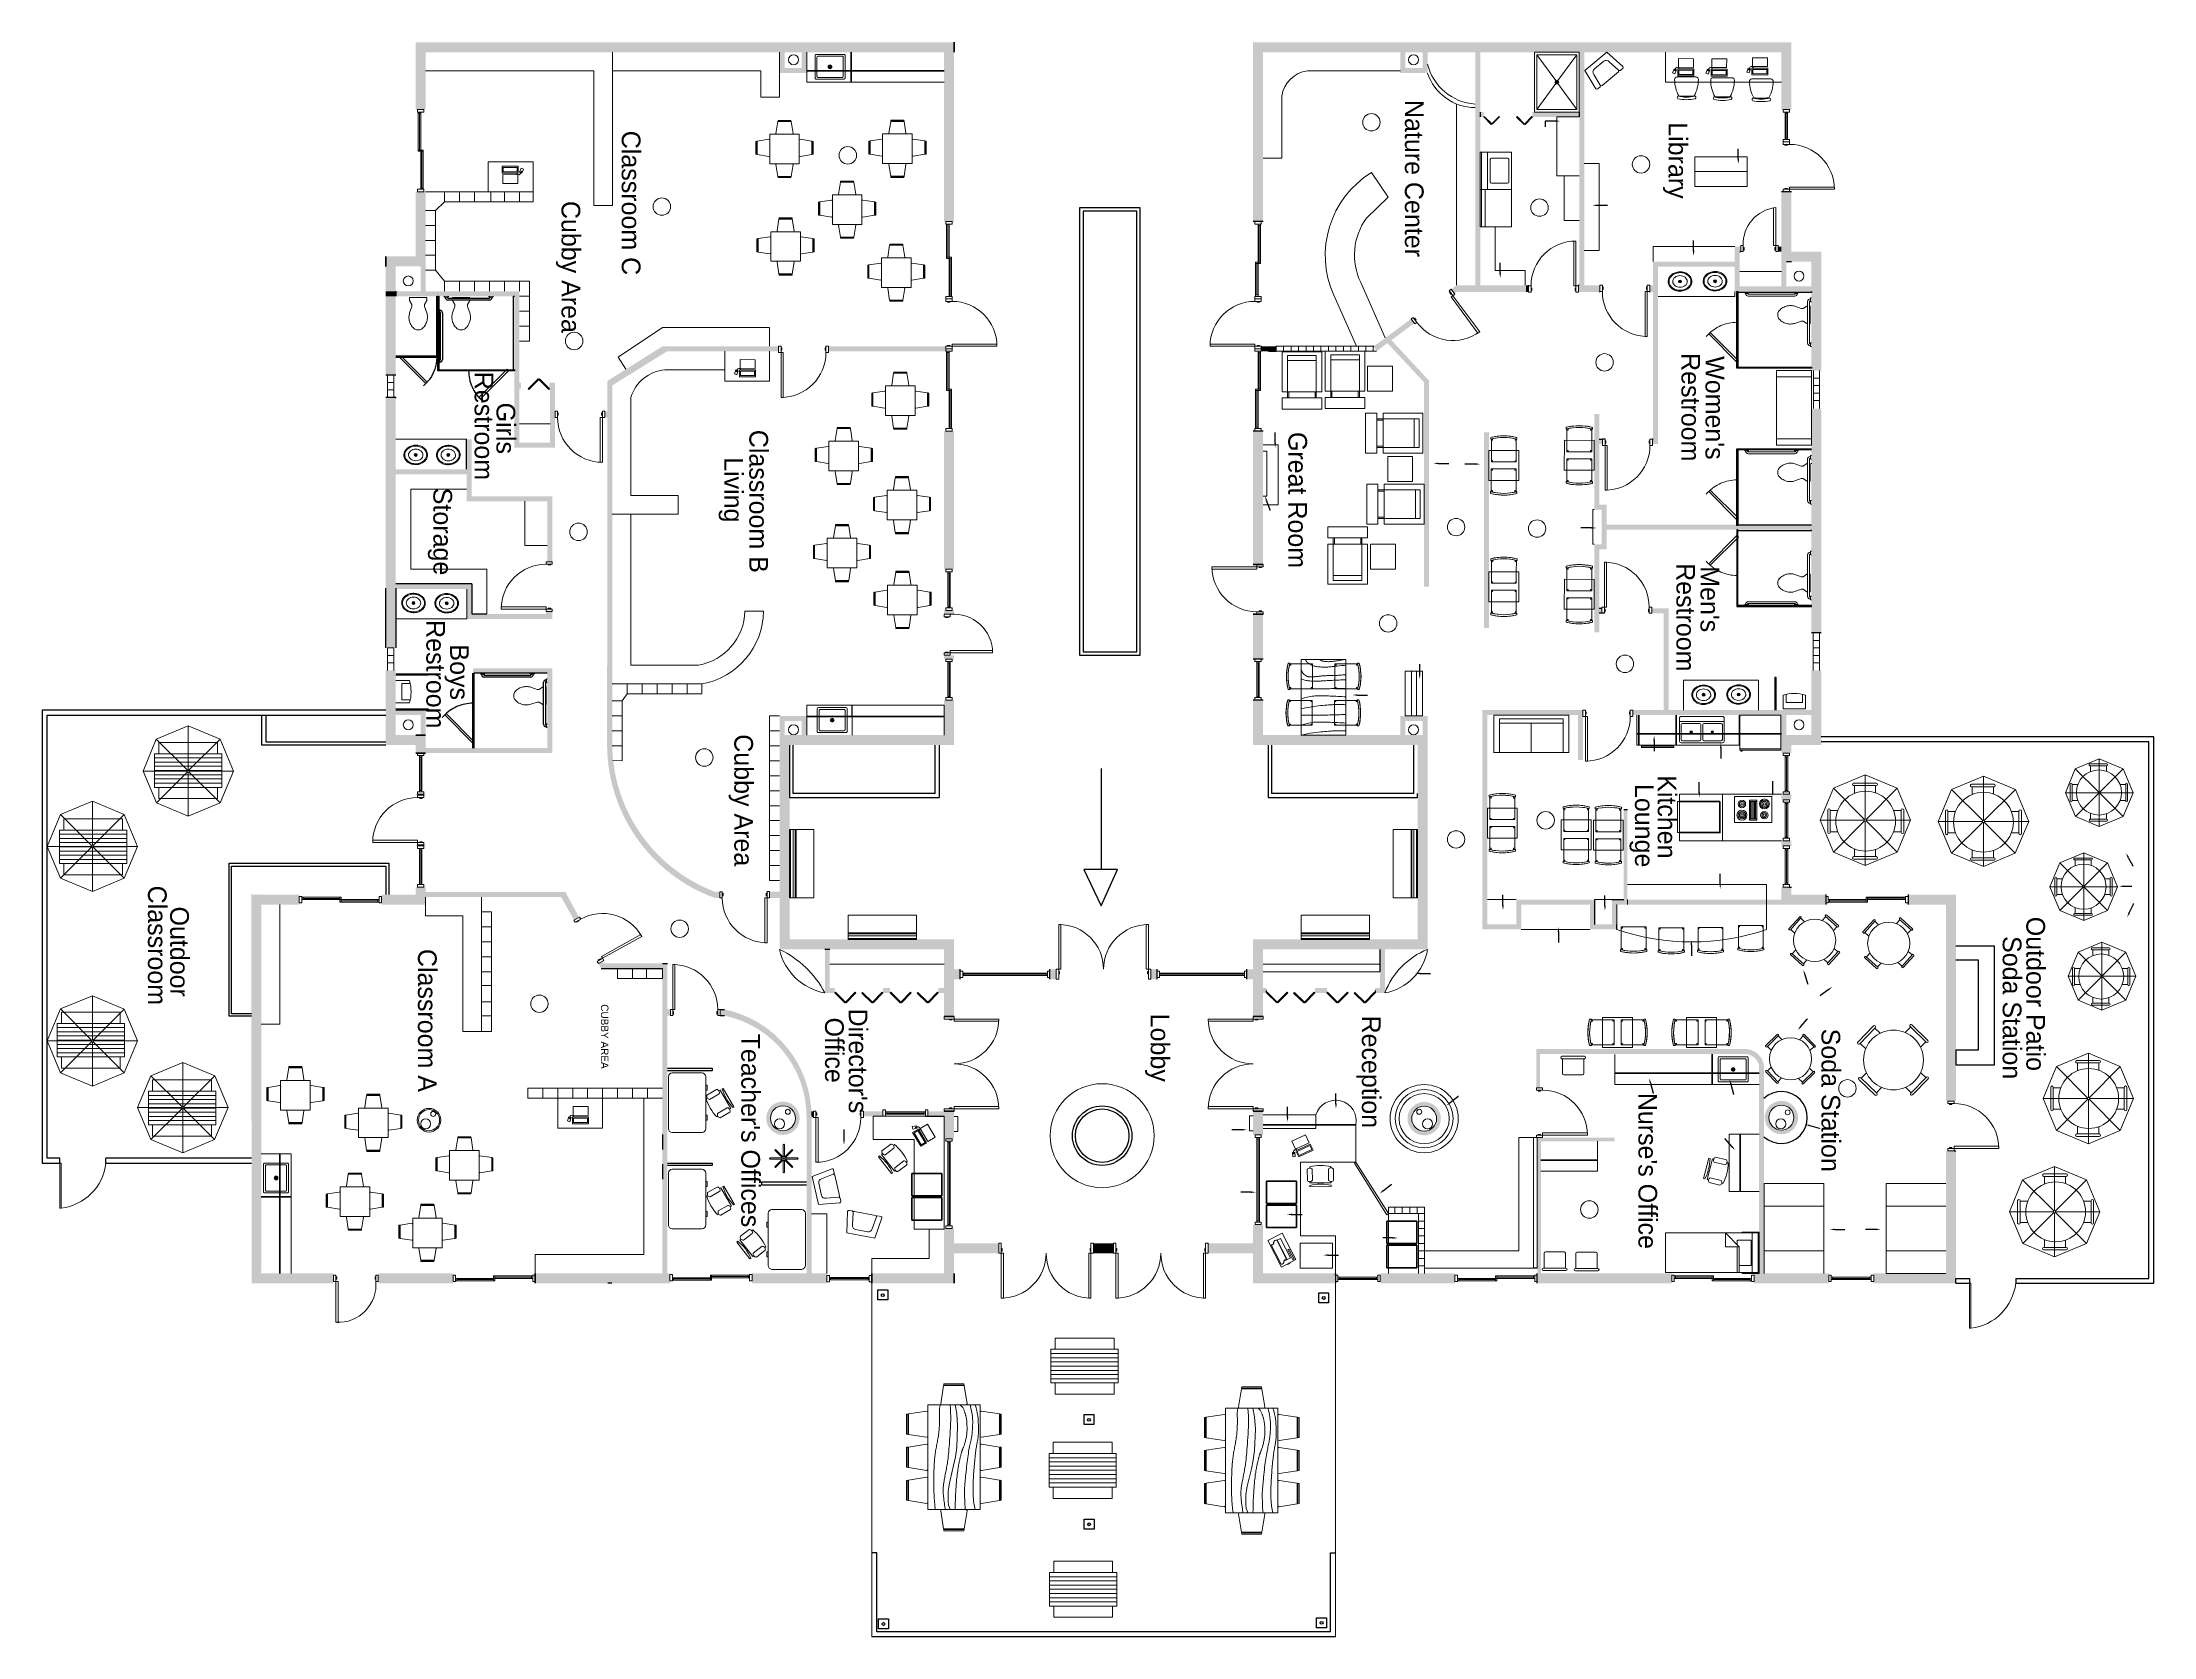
# Model space of a CAD drawing. Header units: inches. Extents: x 537 to 4774, y -1781 to 1418.
import ezdxf
from ezdxf import colors
from ezdxf.entities.mleader import LeaderData, LeaderLine
from ezdxf.math import Vec2, Vec3

# ---------------------------------------------------------------- set-up
doc = ezdxf.new("R2010")
doc.units = ezdxf.units.IN
doc.header["$MEASUREMENT"] = 0
doc.layers.add('01-Text 1 150 int', color=250, linetype='Continuous')
for name, color, linetype, lineweight, true_color in [('DOOR WINDOW 1 150', 7, 'Continuous', 13, 0x666666), ('FURNITURE K 1 150', 7, 'Continuous', 13, 0x93979a), ('HATCH K 1 150', 7, 'Continuous', 0, 0xc9c9c9)]:
    doc.layers.add(name, color=color, linetype=linetype, lineweight=lineweight, true_color=true_color)
doc.layers.add('SEGMENTED 1 150', color=253, linetype='Continuous', lineweight=35)
doc.layers.add('WALL 1 150', color=7, linetype='Continuous', lineweight=25)
doc.styles.add('ATTR', font='romans.shx', dxfattribs={"width": 0.8, "height": 1.44008})
doc.styles.add('RomanS', font='romans.shx')
doc.styles.add('SS Projects_150_notes_interior', font='bahnschrift.ttf', dxfattribs={"height": 0.375})
doc.styles.get("Standard").update_dxf_attribs({"font": 'arial.ttf'})

# ---------------------------------------------------------------- blocks, each defined once
blk = doc.blocks.new('UTILITY_SINK')
for p, q in [((-0.999995, -10), (1.000005, -10)), ((0.000005, -11), (0.000005, -9))]:
    blk.add_line(p, q)
for points in [[(-10.999995, 0), (10.999995, 0)], [(-11.999995, -19), (-11.999995, -1)], [(-10.499995, -17.5), (-10.499995, -2.5)], [(-9.499995, -1.5), (9.499995, -1.5)], [(10.499995, -2.5), (10.499995, -17.5)], [(11.999995, -1), (11.999995, -19)], [(10.999995, -20), (-10.999995, -20)], [(9.499995, -18.5), (-9.499995, -18.5)]]:
    blk.add_lwpolyline(points)
for radius in [1.5, 1]:
    blk.add_circle((0.000005, -10), radius)
for centre, start, end in [((-11.124995, -0.875), 81.8699, 188.1301), ((11.124995, -0.875), 351.8699, 98.1301), ((-9.624995, -2.375), 81.8699, 188.1301), ((9.624995, -2.375), 351.8699, 98.1301), ((-11.124995, -19.125), 171.8699, 278.1301), ((-9.624995, -17.625), 171.8699, 278.1301), ((9.624995, -17.625), 261.8699, 8.130102), ((11.124995, -19.125), 261.8699, 8.130102)]:
    blk.add_arc(centre, 0.883883, start, end)
at = {"style": 'ATTR', "width": 0.8, "flags": 9}
blk.add_attdef('ESTCODE', (0, 0), '', height=0.000048, dxfattribs=at)
blk = doc.blocks.new('SMALL_OVAL_SINK_PV')
for p, q in [((-0.8, 0), (0.8, 0)), ((0, 0.8), (0, -0.8))]:
    blk.add_line(p, q)
at = {"linetype": 'Continuous'}
for points in [[(-9.5, 0.3, 0.117634), (-8.9, -2.6, 0.104469), (-6.9, -5.3, 0.090016), (-3.9, -7, 0.08192), (-0.3, -7.8, 0.08192), (3.5, -7.3, 0.090016), (6.5, -5.7, 0.104469), (8.7, -3.2, 0.117634), (9.5, -0.3, 0.117634), (8.9, 2.6, 0.104469), (6.9, 5.3, 0.090016), (3.9, 7, 0.08192), (0.3, 7.8, 0.08192), (-3.5, 7.3, 0.090016), (-6.5, 5.7, 0.104469), (-8.7, 3.2, 0.117634)], [(-8.8, 0.1, 0.118622), (-8.2, -2.5, 0.104678), (-6.3, -4.9, 0.089562), (-3.5, -6.5, 0.081185), (-0.1, -7.1, 0.081185), (3.3, -6.6, 0.089562), (6.1, -5.1, 0.104678), (8.1, -2.8, 0.118622), (8.8, -0.1, 0.118622), (8.2, 2.5, 0.104678), (6.3, 4.9, 0.089562), (3.5, 6.5, 0.081185), (0.1, 7.1, 0.081185), (-3.3, 6.6, 0.089562), (-6.1, 5.1, 0.104678), (-8.1, 2.8, 0.118622)], [(-5.8, 0.1, 0.118283), (-5.4, -1.7, 0.104607), (-4.1, -3.3, 0.089718), (-2.3, -4.3, 0.081436), (-0.1, -4.7, 0.081436), (2.2, -4.3, 0.089718), (4, -3.4, 0.104607), (5.3, -1.8, 0.118283), (5.8, -0.1, 0.118283), (5.4, 1.7, 0.104607), (4.1, 3.3, 0.089718), (2.3, 4.3, 0.081436), (0.1, 4.7, 0.081436), (-2.2, 4.3, 0.089718), (-4, 3.4, 0.104607), (-5.3, 1.8, 0.118283)]]:
    blk.add_lwpolyline(points, format="xyb", close=True, dxfattribs=at)
for radius in [1.16, 0.776]:
    blk.add_circle((0, 0), radius)
at = {"style": 'ATTR', "width": 0.8, "flags": 9}
blk.add_attdef('ESTCODE', (0, 0), '', height=0.000038, dxfattribs=at)
blk = doc.blocks.new('CLOTHES_DRYER_PV')
for p, q in [((30, -1), (0, -1)), ((0, -4), (30, -4))]:
    blk.add_line(p, q)
blk.add_lwpolyline([(0, -25), (0, 0), (30, 0), (30, -25)], close=True)
at = {"style": 'ATTR', "width": 0.8, "flags": 9}
blk.add_attdef('ESTCODE', (0, 0), '', height=0.006, dxfattribs=at)
blk = doc.blocks.new('CLOTHES_WASHER_PV')
for p, q in [((30, 0), (0, 0)), ((0, -5), (30, -5))]:
    blk.add_line(p, q)
blk.add_lwpolyline([(0, -24), (0, 1), (30, 1), (30, -24)], close=True)
for points in [[(5, -21), (5, -8)], [(6, -7), (24, -7)], [(25, -8), (25, -21)], [(24, -22), (6, -22)]]:
    blk.add_lwpolyline(points)
for centre, start, end in [((6, -8), 90, 180), ((24, -8), 0, 90), ((6, -21), 180, 270), ((24, -21), 270, 0)]:
    blk.add_arc(centre, 1, start, end)
at = {"style": 'ATTR', "width": 0.8, "flags": 9}
blk.add_attdef('ESTCODE', (0, 0), '', height=0.0000006, dxfattribs=at)
blk = doc.blocks.new('48X30_DESK')
at = {"linetype": 'Continuous'}
for p, q in [((-21, 0), (21, 0)), ((-24, -27), (-24, -3)), ((24, -3), (24, -27)), ((21, -30), (-21, -30)), ((-14, -30), (-14, -31)), ((-14, -31), (-10, -31)), ((-10, -31), (-10, -30)), ((10, -31), (10, -30)), ((14, -31), (10, -31)), ((14, -30), (14, -31))]:
    blk.add_line(p, q, dxfattribs=at)
for centre, start, end in [((-20.5, -3.5), 98.1301, 171.8699), ((20.5, -3.5), 8.1301, 81.8699), ((-20.5, -26.5), 188.1301, 261.8699), ((20.5, -26.5), 278.1301, 351.8699)]:
    blk.add_arc(centre, 3.54, start, end, dxfattribs=at)
at = {"style": 'ATTR', "width": 0.8, "flags": 9}
blk.add_attdef('ESTCODE', (0, 0), '', height=0.0096, dxfattribs=at)
blk = doc.blocks.new('MACINTOSH_PLAN_VIEW')
for points in [[(0, -7), (0, 0), (12, 0), (12, -7)], [(-0.39968, -13.76897), (-0.39968, -8.26775), (12.39968, -8.26775), (12.39968, -13.76897)], [(0.375, -12.76836), (0.375, -9.26836), (11.625, -9.26836), (11.625, -12.76836)], [(14.72808, -12.20428), (13.53101, -8.91535), (15.41039, -8.23131), (16.60746, -11.52024)], [(14.6633, -9.83345), (14.32128, -8.89376), (14.79113, -8.72275), (15.13315, -9.66244)]]:
    blk.add_lwpolyline(points, close=True)
for centre, radius, start, end in [((12.85605, -8.51645), 1.55604, 110.0578, 170.803), ((12.79623, -8.66333), 1.67689, 3.076713, 106.414)]:
    blk.add_arc(centre, radius, start, end)
for points in [[(14.6633, -9.83345), (14.79113, -8.72275), (14.32128, -8.89376)], [(14.6633, -9.83345), (15.13315, -9.66244), (14.79113, -8.72275)]]:
    blk.add_solid(points)
at = {"style": 'ATTR', "width": 0.8, "flags": 9}
blk.add_attdef('ESTCODE', (0, 0), '', height=0.0034, dxfattribs=at)
blk = doc.blocks.new('DESK_CHAIR')
at = {"linetype": 'Continuous'}
for p, q in [((-8.5, 0), (-8.5, -1)), ((-8.5, 0), (8.5, 0)), ((8.5, 0), (8.5, -1)), ((-10.5, -5), (-10.5, -14)), ((-8.5, -3), (-8.5, -4)), ((-8.5, -3), (8.5, -3)), ((-8.5, -15), (-8.5, -16)), ((-6.5, -14), (-6.5, -5)), ((-2, -3), (-2, -1.9355)), ((2, -1.9576), (2, -3)), ((6.5, -5), (6.5, -14)), ((8.5, -3), (8.5, -4)), ((8.5, -15), (8.5, -16)), ((10.5, -14), (10.5, -5))]:
    blk.add_line(p, q, dxfattribs=at)
for centre, radius, start, end in [((-8.5, -6.5), 2.5, 36.8699, 143.1301), ((-8.5, -12.5), 2.5, 216.8699, 323.1301), ((0, 34.625), 36.625, 256.5803, 283.4197), ((0, 19.625), 36.625, 256.5803, 283.4197), ((8.5, -6.5), 2.5, 36.8699, 143.1301), ((8.5, -12.5), 2.5, 216.8699, 323.1301)]:
    blk.add_arc(centre, radius, start, end, dxfattribs=at)
at = {"style": 'ATTR', "width": 0.8, "flags": 9}
blk.add_attdef('ESTCODE', (0, 0), '', height=0.0042, dxfattribs=at)
blk = doc.blocks.new('CONFERENCE_CHAIR')
for p, q in [((-11.5, 0), (-14, -17)), ((-11.5, 0), (11.5, 0)), ((11.5, 0), (14, -17)), ((-9.5, -17), (-8.02878, -6.99577)), ((-5, -4), (5, -4)), ((9.5, -17), (8.0288, -6.99577)), ((-13, -18), (-10.5, -18)), ((-8.5, -18), (8.5, -18)), ((13, -18), (10.5, -18))]:
    blk.add_line(p, q)
for centre, radius, start, end in [((-5, -7), 3, 90, 180), ((5, -7), 3, 0, 90), ((-13, -17), 1, 180, 270), ((-10.5, -17), 1, 270, 0), ((-8.5, -17), 1, 180, 270), ((8.5, -17), 1, 270, 0), ((10.5, -17), 1, 180, 270), ((13, -17), 1, 270, 0)]:
    blk.add_arc(centre, radius, start, end)
at = {"style": 'ATTR', "width": 0.8, "flags": 9}
blk.add_attdef('ESTCODE', (0, 0), '', height=0.0056, dxfattribs=at)
blk = doc.blocks.new('PRINTER')
for p, q in [((3.25, -6.5), (20.75, -6.5)), ((3.25, -6.75), (20.75, -6.75)), ((4.4997, -0.8264), (21.9997, -0.8264)), ((20.4287, -6.25), (20.75, -6.25)), ((24.5, -5.5), (24, -5.5)), ((24, -7.5), (24.5, -7.5)), ((24.5, -7.5), (24.5, -5.5))]:
    blk.add_line(p, q)
for points in [[(0, -13), (0, 0), (24, 0), (24, -13)], [(14, -12), (14, -10.8), (23, -10.8), (23, -12)]]:
    blk.add_lwpolyline(points, close=True)
for points in [[(3.25, -3.9547), (3.25, -3.25), (4.3301, -3.25)], [(20.75, -3.9545), (20.75, -9.75), (3.25, -9.75), (3.25, -6.5)]]:
    blk.add_lwpolyline(points)
for centre, radius, start, end in [((3.9806, -5.227), 1.4678, 107.1334, 240.1473), ((2.7527, -1.9219), 2.0621, 292.6937, 32.09049), ((21.4806, -5.227), 1.4678, 107.1334, 240.1473), ((20.2527, -1.9219), 2.0621, 292.6937, 32.09049)]:
    blk.add_arc(centre, radius, start, end)
at = {"style": 'ATTR', "width": 0.8, "flags": 9}
blk.add_attdef('ESTCODE', (0, 0), '', height=0.000049, dxfattribs=at)
blk = doc.blocks.new('36_DOUBLE_SINK_PV')
for p, q in [((-18, -4), (18, -4)), ((-0.75, -18.5), (-0.75, -6.5)), ((0.75, -6.5), (0.75, -18.5))]:
    blk.add_line(p, q)
for points in [[(-16.5, 0), (16.5, 0)], [(-18, -19.5), (-18, -1.5)], [(-16.5, -18.5), (-16.5, -6.5)], [(-15.5, -5.5), (-1.75, -5.5)], [(1.75, -5.5), (15.5, -5.5)], [(16.5, -6.5), (16.5, -18.5)], [(18, -1.5), (18, -19.5)], [(16.5, -21), (-16.5, -21)], [(-1.75, -19.5), (-15.5, -19.5)], [(15.5, -19.5), (1.75, -19.5)]]:
    blk.add_lwpolyline(points)
for centre, radius in [((-8.5, -12.5), 1), ((-8.5, -12.5), 0.5), ((8.5, -12.5), 1), ((8.5, -12.5), 0.5)]:
    blk.add_circle(centre, radius)
for centre, radius, start, end in [((-16.5, -1.5), 1.5, 90, 180), ((16.5, -1.5), 1.5, 0, 90), ((-15.5, -6.5), 1, 90, 180), ((-1.75, -6.5), 1, 0, 90), ((1.75, -6.5), 1, 90, 180), ((15.5, -6.5), 1, 0, 90), ((-16.5, -19.5), 1.5, 180, 270), ((-15.5, -18.5), 1, 180, 270), ((-1.75, -18.5), 1, 270, 0), ((1.75, -18.5), 1, 180, 270), ((15.5, -18.5), 1, 270, 0), ((16.5, -19.5), 1.5, 270, 0)]:
    blk.add_arc(centre, radius, start, end)
at = {"style": 'ATTR', "width": 0.8, "flags": 9}
blk.add_attdef('ESTCODE', (0, 0), '', height=0.000072, dxfattribs=at)
blk = doc.blocks.new('2_DOOR_REFRIGERATOR_PV')
for p, q in [((-33, -27), (0, -27)), ((-2, -29), (-2, -28)), ((-1, -29), (-2, -29)), ((-1, -28), (-1, -29))]:
    blk.add_line(p, q)
blk.add_lwpolyline([(-33, -28), (-33, 0), (0, 0), (0, -28)], close=True)
at = {"style": 'ATTR', "width": 0.8, "flags": 9}
blk.add_attdef('ESTCODE', (0, 0), '', height=0.0000741, dxfattribs=at)
blk = doc.blocks.new('COAT_RACK')
at = {"linetype": 'Continuous'}
for p, q in [((-9.594, 1), (0, 1)), ((0, 0), (-9.594, 0)), ((-5.594, 7), (0.1295, 1.2765)), ((0.6232, 1.7828), (-5.094, 7.5)), ((0.906, 2.3886), (0.906, 11.5)), ((0.906, 1.9011), (0.906, 2.3886)), ((1.906, 11.5), (1.906, 1.9011)), ((2.1842, 1.7782), (7.906, 7.5)), ((8.406, 7), (2.6834, 1.2774)), ((2.8285, 1), (12.406, 1)), ((12.406, 0), (2.8285, 0)), ((0.1201, -0.2859), (-5.594, -6)), ((-5.094, -6.5), (0.6318, -0.7742)), ((0.906, -0.9157), (0.906, -10.5)), ((1.906, -10.5), (1.906, -0.9157)), ((7.906, -6.5), (2.1952, -0.7892)), ((2.6888, -0.2828), (8.406, -6))]:
    blk.add_line(p, q, dxfattribs=at)
for radius in [1.5, 0.5]:
    blk.add_circle((1.406, 0.5), radius, dxfattribs=at)
for centre, radius, start, end in [((-9.594, 0.5), 0.5, 90, 270), ((-5.344, 7.25), 0.3536, 45, 225), ((1.406, 11.5), 0.5, 0, 180), ((8.156, 7.25), 0.3536, 315, 135), ((12.406, 0.5), 0.5, 270, 90), ((-5.344, -6.25), 0.3536, 135, 315), ((1.406, -10.5), 0.5, 180, 0), ((8.156, -6.25), 0.3536, 225, 45)]:
    blk.add_arc(centre, radius, start, end, dxfattribs=at)
at = {"style": 'ATTR', "width": 0.8, "flags": 9}
blk.add_attdef('ESTCODE', (0, 0), '', height=0.0046, dxfattribs=at)
blk = doc.blocks.new('48_ROUND_DINING_TABLE')
at = {"linetype": 'Continuous'}
for p, q in [((-9, 30.500002), (9, 30.500002)), ((-9, 28.500002), (9, 28.500002)), ((-8.5, 28.500002), (-8.5, 22.461628)), ((8.5, 28.500002), (8.5, 22.456048)), ((-30.5, 8.499998), (-30.5, -9.500002)), ((-28.5, 8.499998), (-28.5, -9.500002)), ((-28.5, 7.999998), (-22.6333, 7.999998)), ((28.5, 7.999998), (22.6216, 7.999998)), ((28.5, 8.499998), (28.5, -9.500002)), ((30.5, 8.499998), (30.5, -9.500002)), ((-28.5, -9.000002), (-22.2475, -9.000002)), ((28.5, -9.000002), (22.2585, -9.000002)), ((-9, -28.500002), (9, -28.500002)), ((-9, -30.500002), (9, -30.500002)), ((-8.5, -28.500002), (-8.5, -22.441392)), ((8.5, -28.500002), (8.5, -22.451162))]:
    blk.add_line(p, q, dxfattribs=at)
blk.add_circle((0, -0.000002), 24, dxfattribs=at)
for centre, start, end in [((-9, 29.500002), 90, 270), ((9, 29.500002), 270, 90), ((-29.5, 8.499998), 0, 180), ((29.5, 8.499998), 0.000002504, 180), ((-29.5, -9.500002), 180, 0), ((29.5, -9.500002), 180, 0.000002504), ((-9, -29.500002), 90, 270), ((9, -29.500002), 270, 90)]:
    blk.add_arc(centre, 1, start, end, dxfattribs=at)
at = {"style": 'ATTR', "width": 0.8, "flags": 9}
blk.add_attdef('ESTCODE', (0, 0), '', height=0.01525, dxfattribs=at)
blk = doc.blocks.new('FOLDING_BED')
at = {"linetype": 'Continuous'}
for p, q in [((0.75, -0.75), (40.5, -0.75)), ((0.75, -0.75), (0.75, -16.875)), ((0.7512, -19.835), (26.6165, -19.835)), ((7.995, -19.835), (7.995, -7.8672)), ((7.9984, -7.875), (33.375, -7.875)), ((26.6165, -19.835), (26.6165, -33.515)), ((40.5015, -33.515), (26.6165, -19.835)), ((33.375, -7.875), (33.375, -21.875)), ((40.5, -0.75), (40.5, -16.875)), ((26.6165, -21.995), (0.7512, -21.995)), ((26.6165, -33.515), (40.5015, -33.515)), ((33.375, -21.875), (28.687, -21.875))]:
    blk.add_line(p, q, dxfattribs=at)
blk.add_lwpolyline([(0.75, -16.875), (0, -16.875), (0, 0), (41.25, 0), (41.25, -16.875), (40.5, -16.875)], dxfattribs=at)
blk.add_lwpolyline([(0.75, -93.87503), (0.75, -6.875), (40.5, -6.875), (40.5, -93.87503)], close=True, dxfattribs=at)
at = {"style": 'ATTR', "width": 0.8, "flags": 9}
blk.add_attdef('ESTCODE', (0, 0), '', height=0.02407, dxfattribs=at)
blk = doc.blocks.new('STENO_CHAIR_2')
at = {"linetype": 'Continuous'}
for p, q in [((-9, 0), (9, 0)), ((-9, -2), (9, -2)), ((-8.5, -2), (-8.5, -14)), ((7.5, -15), (-7.5, -15)), ((8.5, -2), (8.5, -14))]:
    blk.add_line(p, q, dxfattribs=at)
for centre, start, end in [((-9, -1), 90, 270), ((9, -1), 270, 90), ((-7.5, -14), 180, 270), ((7.5, -14), 270, 0)]:
    blk.add_arc(centre, 1, start, end, dxfattribs=at)
at = {"style": 'ATTR', "width": 0.8, "flags": 9}
blk.add_attdef('ESTCODE', (0, 0), '', height=0.004, dxfattribs=at)
blk = doc.blocks.new("20'' Square Table")
at = {"linetype": 'Continuous'}
blk.add_lwpolyline([(-10, -10), (-10, 10), (10, 10), (10, -10)], close=True, dxfattribs=at)
at = {"style": 'ATTR', "width": 0.8, "flags": 9}
blk.add_attdef('ESTCODE', (0, 0), '', height=0.00199, dxfattribs=at)
blk = doc.blocks.new('RECLIN32')
at = {"linetype": 'Continuous'}
for p, q in [((16, 0), (16, -32)), ((-11.5, -3), (11.5, -3)), ((-11.5, -32), (-11.5, -3)), ((-11.5, -7), (11.5, -7)), ((11.5, -3), (11.5, -32)), ((-11.5, -32), (-11.5, -37)), ((-10.5, -32), (-10.5, -37)), ((10.5, -32), (10.5, -37)), ((11.5, -32), (11.5, -37))]:
    blk.add_line(p, q, dxfattribs=at)
blk.add_lwpolyline([(16, -32), (-16, -32), (-16, 0), (16, 0)], dxfattribs=at)
blk.add_lwpolyline([(-16, -46), (-16, -37), (16, -37), (16, -46)], close=True, dxfattribs=at)
blk = doc.blocks.new('PRODUCTION_CHAIR')
blk.add_line((-7.5, -7.7), (7.5, -7.7))
for centre, radius, start, end in [((17.4, -5.6), 26.9, 150.9069, 180.1216), ((-6.2, 8.7), 1.21, 124.2916, 235.7084), ((0, -21.7), 32.2, 77.6021, 102.3979), ((0, -23.7), 32.2, 77.6021, 102.3979), ((0, -68.1), 75.8, 85.394, 94.6547), ((-17.4, -5.6), 26.9, 359.8781, 29.106), ((6.3, 8.7), 1.21, 304.2902, 55.7098), ((-7.6, -5.7), 1.95, 177.8136, 270.748), ((7.6, -5.7), 1.95, 269.252, 2.1868)]:
    blk.add_arc(centre, radius, start, end)
at = {"style": 'ATTR', "width": 0.8, "flags": 9}
blk.add_attdef('ESTCODE', (0, 0), '', height=0.00414, dxfattribs=at)
blk = doc.blocks.new('60_LOVE_SEAT')
for p, q in [((60, 0), (60, -30)), ((4.5, -3), (55.5, -3)), ((4.5, -30), (4.5, -3)), ((4.5, -6.5), (55.5, -6.5)), ((30, -6.5), (30, -30)), ((55.5, -3), (55.5, -30))]:
    blk.add_line(p, q)
for points in [[(60, -30), (0, -30), (0, 0), (48.5, 0)], [(48.5, 0), (60, 0)]]:
    blk.add_lwpolyline(points)
at = {"style": 'ATTR', "width": 0.8, "flags": 9}
blk.add_attdef('ESTCODE', (0, 0), '', height=0.012, dxfattribs=at)
blk = doc.blocks.new('36X48_SINGLE_SHOWER_STALL_')
for p, q in [((2, -2), (22.7973, -17.1253)), ((25.202, -17.1259), (46, -2)), ((2, -34), (22.8012, -18.8719)), ((23, -18), (25, -18)), ((24, -19), (24, -17)), ((25.2243, -18.8904), (46, -34))]:
    blk.add_line(p, q)
for points in [[(0, -36), (0, 0), (48, 0), (48, -36)], [(2, -34), (2, -2), (46, -2), (46, -34)]]:
    blk.add_lwpolyline(points, close=True)
for radius in [1.5, 1]:
    blk.add_circle((24, -18), radius)
at = {"style": 'ATTR', "width": 0.8, "flags": 9}
blk.add_attdef('ESTCODE', (0, 0), '', height=0.00000096, dxfattribs=at)
blk = doc.blocks.new('42X84_TABLE_DINING')
at = {"linetype": 'Continuous'}
for p, q in [((-34.772, 36.500609), (-37.0377, 21.999999)), ((-34.7681, 36.499999), (-18.2986, 36.499999)), ((-34.5377, 37.999999), (-34.6939, 37.000439)), ((-18.3793, 36.999999), (-34.6911, 36.999999)), ((-34.5377, 37.999999), (-18.5377, 37.999999)), ((-18.3814, 36.999659), (-18.5377, 37.999999)), ((-16.0377, 21.999999), (-18.3032, 36.499269)), ((-8.2343, 36.500609), (-10.5001, 21.999999)), ((-8.2305, 36.499999), (8.2391, 36.499999)), ((-8.0001, 37.999999), (-8.1562, 37.000439)), ((8.1584, 36.999999), (-8.1535, 36.999999)), ((-8.0001, 37.999999), (7.9999, 37.999999)), ((8.1562, 36.999659), (7.9999, 37.999999)), ((10.4999, 21.999999), (8.2344, 36.499269)), ((16.0376, 21.999999), (18.3031, 36.499269)), ((34.768, 36.499999), (18.2985, 36.499999)), ((18.3792, 36.999999), (34.691, 36.999999)), ((18.3813, 36.999659), (18.5376, 37.999999)), ((34.5376, 37.999999), (18.5376, 37.999999)), ((34.5376, 37.999999), (34.6938, 37.000439)), ((34.7719, 36.500609), (37.0376, 21.999999)), ((-57.9997, 8.156299), (-59, 7.999989)), ((-59, -8.000011), (-59, 7.999989)), ((-58, 8.158429), (-58, -8.153391)), ((-57.5, -8.230411), (-57.5, 8.239139)), ((-43, 10.499989), (-57.4993, 8.234489)), ((43, 10.499989), (57.4992, 8.234489)), ((57.5, -8.230411), (57.5, 8.239139)), ((57.9996, 8.156299), (59, 7.999989)), ((58, 8.158429), (58, -8.153391)), ((59, -8.000011), (59, 7.999989)), ((-59, -8.000011), (-58.0005, -8.156181)), ((-57.5007, -8.234271), (-43, -10.500011)), ((57.5006, -8.234271), (43, -10.500011)), ((59, -8.000011), (58.0004, -8.156181)), ((-42, -21.000001), (42, -21.000001)), ((-34.772, -36.50061), (-37.0377, -22.000001)), ((-16.0377, -22.000001), (-18.3032, -36.499267)), ((-8.2343, -36.50061), (-10.5001, -22.000001)), ((10.4999, -22.000001), (8.2344, -36.499267)), ((16.0376, -22.000001), (18.3031, -36.499267)), ((34.7719, -36.50061), (37.0376, -22.000001)), ((-34.7681, -36.499999), (-18.2986, -36.499999)), ((-34.5377, -37.999999), (-34.6939, -37.000442)), ((-18.3793, -36.999999), (-34.6911, -36.999999)), ((-34.5377, -37.999999), (-18.5377, -37.999999)), ((-18.3814, -36.999664), (-18.5377, -37.999999)), ((-8.2305, -36.499999), (8.2391, -36.499999)), ((-8.0001, -37.999999), (-8.1562, -37.000442)), ((8.1584, -36.999999), (-8.1535, -36.999999)), ((-8.0001, -37.999999), (7.9999, -37.999999)), ((8.1562, -36.999664), (7.9999, -37.999999)), ((34.768, -36.499999), (18.2985, -36.499999)), ((18.3792, -36.999999), (34.691, -36.999999)), ((18.3813, -36.999664), (18.5376, -37.999999)), ((34.5376, -37.999999), (18.5376, -37.999999)), ((34.5376, -37.999999), (34.6938, -37.000442))]:
    blk.add_line(p, q, dxfattribs=at)
for points in [[(-42, -21.000001), (-42, 20.999989), (42, 20.999989), (42, -21.000001)], [(-42, 16.999989), (-40.5974, 16.672209), (-39.2569, 16.395939), (-37.9668, 16.166109), (-36.7153, 15.977689), (-35.4906, 15.825599), (-34.281, 15.704799), (-33.0745, 15.610229), (-31.8595, 15.536839), (-30.6267, 15.480229), (-29.3778, 15.438619), (-28.117, 15.410889), (-26.8486, 15.395929), (-25.5767, 15.392599), (-24.3058, 15.399809), (-23.0399, 15.416409), (-21.7833, 15.441309), (-20.5384, 15.473619), (-19.2994, 15.513549), (-18.0587, 15.561549), (-16.8087, 15.618049), (-15.5417, 15.683499), (-14.25, 15.758369), (-12.9261, 15.843079), (-11.5622, 15.938089), (-10.1541, 16.043559), (-8.7108, 16.158419), (-7.2445, 16.281349), (-5.7675, 16.410999), (-4.2923, 16.546019), (-2.8311, 16.685069), (-1.3963, 16.826809), (0, 16.969889), (1.3474, 17.113339), (2.6447, 17.257689), (3.8928, 17.403829), (5.0924, 17.552659), (6.2444, 17.705069), (7.3498, 17.861959), (8.4092, 18.024219), (9.4237, 18.192759), (10.3952, 18.367629), (11.3311, 18.545639), (12.2397, 18.722759), (13.1297, 18.894949), (14.0095, 19.058179), (14.8876, 19.208429), (15.7725, 19.341659), (16.6727, 19.453839), (17.5977, 19.541909), (18.5617, 19.606689), (19.5795, 19.649979), (20.6664, 19.673569), (21.8374, 19.679239), (23.1076, 19.668789), (24.492, 19.644009), (26.0058, 19.606689), (27.6589, 19.554579), (29.4413, 19.469229), (31.3377, 19.328169), (33.3331, 19.108889), (35.4121, 18.788919), (37.5598, 18.345779), (39.7608, 17.756959), (42, 16.999989)], [(42, 12.999999), (39.3635, 13.704689), (36.9303, 14.232849), (34.6868, 14.608169), (32.6195, 14.854319), (30.7149, 14.994989), (28.9596, 15.053859), (27.34, 15.054629), (25.8427, 15.020959), (24.4543, 14.972439), (23.1628, 14.912279), (21.9562, 14.839589), (20.8227, 14.753449), (19.7504, 14.652989), (18.7273, 14.537299), (17.7416, 14.405489), (16.7814, 14.256669), (15.8348, 14.090369), (14.8899, 13.907959), (13.9348, 13.711209), (12.9575, 13.501929), (11.9464, 13.281899), (10.8893, 13.052909), (9.7745, 12.816759), (8.59, 12.575229), (7.3261, 12.330049), (5.9815, 12.082619), (4.557, 11.834299), (3.0536, 11.586429), (1.472, 11.340349), (-0.187, 11.097409), (-1.9223, 10.858939), (-3.7333, 10.626289), (-5.6141, 10.400739), (-7.539, 10.183249), (-9.4776, 9.974709), (-11.3991, 9.776019), (-13.2731, 9.588079), (-15.0689, 9.411789), (-16.756, 9.248039), (-18.3038, 9.097709), (-19.6928, 8.961719), (-20.9483, 8.840959), (-22.1065, 8.736319), (-23.2037, 8.648689), (-24.2763, 8.578979), (-25.3606, 8.528079), (-26.4928, 8.496879), (-27.7094, 8.486279), (-29.0411, 8.496689), (-30.4965, 8.526549), (-32.0787, 8.573829), (-33.7908, 8.636479), (-35.6359, 8.712459), (-37.6171, 8.799739), (-39.7374, 8.896259), (-42, 8.999999)], [(-42, 0.999999), (-39.2567, 1.059739), (-36.6668, 1.127399), (-34.2177, 1.203389), (-31.897, 1.288099), (-29.6923, 1.381949), (-27.5912, 1.485329), (-25.5812, 1.598659), (-23.65, 1.722319), (-21.7874, 1.856519), (-19.9935, 2.000569), (-18.2704, 2.153579), (-16.6207, 2.314649), (-15.0465, 2.482879), (-13.5503, 2.657379), (-12.1344, 2.837259), (-10.8011, 3.021619), (-9.5514, 3.209479), (-8.3812, 3.399579), (-7.2848, 3.590579), (-6.2569, 3.781129), (-5.2918, 3.969889), (-4.384, 4.155509), (-3.5281, 4.336659), (-2.7184, 4.511979), (-1.9505, 4.680359), (-1.2233, 4.841579), (-0.5369, 4.995629), (0.1087, 5.142519), (0.7135, 5.282239), (1.2776, 5.414799), (1.8009, 5.540189), (2.2834, 5.658409), (2.7259, 5.769699), (3.1323, 5.875159), (3.5073, 5.976139), (3.8555, 6.073989), (4.1816, 6.170049), (4.4904, 6.265659), (4.7863, 6.362169), (5.0742, 6.460919), (5.3584, 6.563099), (5.6417, 6.669299), (5.9267, 6.779989), (6.216, 6.895609), (6.512, 7.016589), (6.8174, 7.143399), (7.1347, 7.276479), (7.4664, 7.416279), (7.8159, 7.563169), (8.1896, 7.717219), (8.5948, 7.878439), (9.0386, 8.046819), (9.5282, 8.222369), (10.071, 8.405079), (10.674, 8.594959), (11.3446, 8.791999), (12.0866, 8.995459), (12.8902, 9.201609), (13.7421, 9.405969), (14.6294, 9.604059), (15.5387, 9.791399), (16.4569, 9.963509), (17.3709, 10.115919), (18.2674, 10.244149), (19.1361, 10.344989), (19.9772, 10.420299), (20.7936, 10.473209), (21.5884, 10.506879), (22.3645, 10.524419), (23.1248, 10.528969), (23.8725, 10.523669), (24.6103, 10.511649), (25.3403, 10.495379), (26.0601, 10.474629), (26.7663, 10.448509), (27.4556, 10.416119), (28.1244, 10.376559), (28.7695, 10.328939), (29.3873, 10.272359), (29.9746, 10.205939), (30.5293, 10.129059), (31.0552, 10.042329), (31.5572, 9.946639), (32.0406, 9.842899), (32.5104, 9.731989), (32.9716, 9.614799), (33.4295, 9.492249), (33.8891, 9.365219), (34.3546, 9.234229), (34.8266, 9.098309), (35.3051, 8.956129), (35.7897, 8.806329), (36.2802, 8.647569), (36.7765, 8.478519), (37.2783, 8.297819), (37.7854, 8.104139), (38.2976, 7.894309), (38.8146, 7.657969), (39.3361, 7.382899), (39.8617, 7.056919), (40.3912, 6.667829), (40.9243, 6.203449), (41.4607, 5.651569), (42, 4.999999)], [(42, 0.999999), (35.1214, 2.295539), (25.1178, 2.983399), (7.9376, 2.295539), (0.3261, 1.149099), (-6.6329, -0.226611), (-18.3763, -2.978061), (-22.0733, -3.895201), (-27.5101, -4.583071), (-32.9468, -4.583071), (-35.339, -4.583071), (-38.3836, -4.353771), (-40.3408, -3.665921), (-42, -3.000001)], [(42, -3.000001), (38.9344, -2.781351), (35.8829, -2.650251), (32.8567, -2.595491), (29.8672, -2.605821), (26.9257, -2.670031), (24.0436, -2.776881), (21.2323, -2.915141), (18.5031, -3.073591), (15.8668, -3.242611), (13.3327, -3.419021), (10.9095, -3.601241), (8.6059, -3.787731), (6.4305, -3.976901), (4.3921, -4.167191), (2.4994, -4.357031), (0.7611, -4.544851), (-0.8196, -4.729651), (-2.2614, -4.912671), (-3.5885, -5.095681), (-4.8252, -5.280481), (-5.9956, -5.468861), (-7.1239, -5.662621), (-8.2344, -5.863551), (-9.3513, -6.073431), (-10.4925, -6.293091), (-11.6511, -6.519461), (-12.814, -6.748531), (-13.968, -6.976251), (-15.0999, -7.198591), (-16.1965, -7.411531), (-17.2447, -7.611041), (-18.2313, -7.793081), (-19.1472, -7.954521), (-19.9994, -8.095811), (-20.7989, -8.218291), (-21.5568, -8.323311), (-22.2841, -8.412201), (-22.9919, -8.486311), (-23.6912, -8.546991), (-24.393, -8.595581), (-25.1087, -8.632751), (-25.8513, -8.656491), (-26.6337, -8.664101), (-27.4693, -8.652901), (-28.3711, -8.620211), (-29.3523, -8.563341), (-30.4262, -8.479601), (-31.6057, -8.366301), (-32.8956, -8.222561), (-34.2657, -8.054761), (-35.6772, -7.871051), (-37.0913, -7.679611), (-38.4695, -7.488621), (-39.7728, -7.306241), (-40.9626, -7.140641), (-42, -7.000001)], [(-42, -15.000001), (-38.4722, -15.350691), (-35.3039, -15.623741), (-32.4544, -15.828971), (-29.8831, -15.976191), (-27.5493, -16.075201), (-25.4123, -16.135831), (-23.4313, -16.167881), (-21.5659, -16.181151), (-19.7812, -16.183881), (-18.0665, -16.177871), (-16.4173, -16.163351), (-14.8288, -16.140551), (-13.2964, -16.109691), (-11.8154, -16.070991), (-10.3811, -16.024671), (-8.9888, -15.970971), (-7.6345, -15.909991), (-6.3163, -15.841401), (-5.0329, -15.764751), (-3.7831, -15.679591), (-2.5656, -15.585471), (-1.3791, -15.481951), (-0.2223, -15.368571), (0.9061, -15.244901), (2.0079, -15.110631), (3.0876, -14.966051), (4.1503, -14.811631), (5.2011, -14.647801), (6.2451, -14.475011), (7.2875, -14.293721), (8.3332, -14.104361), (9.3874, -13.907391), (10.4544, -13.703711), (11.5349, -13.495991), (12.6291, -13.287381), (13.7368, -13.081011), (14.8581, -12.880011), (15.9931, -12.687521), (17.1416, -12.506671), (18.3037, -12.340601), (19.4778, -12.191771), (20.6562, -12.059961), (21.8295, -11.944271), (22.9884, -11.843811), (24.1234, -11.757681), (25.2254, -11.684981), (26.2848, -11.624831), (27.2925, -11.576311), (28.2412, -11.538551), (29.1325, -11.510631), (29.9703, -11.491671), (30.7584, -11.480781), (31.5007, -11.477041), (32.2009, -11.479581), (32.8628, -11.487491), (33.4904, -11.499881), (34.0874, -11.515741), (34.6576, -11.533621), (35.2049, -11.551941), (35.733, -11.569151), (36.2459, -11.583661), (36.7473, -11.593931), (37.2411, -11.598371), (37.7311, -11.595421), (38.2211, -11.583281), (38.7152, -11.559251), (39.2177, -11.520361), (39.7326, -11.463671), (40.2641, -11.386241), (40.8164, -11.285111), (41.3937, -11.157351), (42, -11.000001)]]:
    blk.add_lwpolyline(points, dxfattribs=at)
for centre, start, end in [((-36.0377, 21.999999), 180, 270), ((-17.0377, 21.999999), 270, 0), ((-9.5001, 21.999999), 180, 270), ((9.4999, 21.999999), 270, 0), ((17.0376, 21.999999), 180, 270), ((36.0376, 21.999999), 270, 0), ((-43, 9.499989), 0.000000683, 90), ((43, 9.499989), 90, 180), ((-43, -9.500011), 270, 0.000000683), ((43, -9.500011), 180, 270), ((-36.0377, -22.000001), 90, 180), ((-17.0377, -22.000001), 0, 90), ((-9.5001, -22.000001), 90, 180), ((9.4999, -22.000001), 0, 90), ((17.0376, -22.000001), 90, 180), ((36.0376, -22.000001), 0, 90)]:
    blk.add_arc(centre, 1, start, end, dxfattribs=at)
at = {"style": 'ATTR', "width": 0.8, "flags": 9}
blk.add_attdef('ESTCODE', (0, 0), '', height=0.0236, dxfattribs=at)
blk = doc.blocks.new('PICNIC_TABLE_PLAN')
for p, q in [((0, 63), (12, 63)), ((0, 0), (0, 63)), ((12, 67.5), (48, 67.5)), ((12, 67.5), (12, -4.5)), ((16.5, 67.5), (16.5, -4.5)), ((21, -4.5), (21, 67.5)), ((25.5, 67.5), (25.5, -4.5)), ((30, -4.5), (30, 67.5)), ((34.5, 67.5), (34.5, -4.5)), ((39, -4.5), (39, 67.5)), ((43.5, 67.5), (43.5, -4.5)), ((48, -4.5), (48, 67.5)), ((60, 63), (48, 63)), ((60, 63), (60, 0)), ((0, 0), (12, 0)), ((48, 0), (60, 0)), ((48, -4.5), (12, -4.5))]:
    blk.add_line(p, q)
at = {"style": 'ATTR', "width": 0.8, "flags": 9}
blk.add_attdef('ESTCODE', (0, 0), '', height=0.00018, dxfattribs=at)
blk = doc.blocks.new('PATIO_UMBRELLA')
for p, q in [((-34.869, 34.87), (-0.831, 49.215)), ((-0.831, 1.983), (-0.831, 49.215)), ((-0.831, 49.215), (33.3, 34.962)), ((-49.215, 0.831), (-34.869, 34.87)), ((-1.638, 1.638), (-34.869, 34.87)), ((-0.016, 1.646), (33.3, 34.962)), ((33.3, 34.962), (47.553, 0.831)), ((-34.869, -33.207), (-49.215, 0.831)), ((-1.981, 0.831), (-49.215, 0.831)), ((-1.647, 0.015), (-34.869, -33.207)), ((0, 0), (33.331, -33.33)), ((0.322, 0.831), (47.553, 0.831)), ((47.553, 0.831), (33.331, -33.33)), ((-0.831, -0.328), (-0.831, -47.553)), ((-0.831, -47.553), (-34.869, -33.207)), ((33.331, -33.33), (-0.831, -47.553))]:
    blk.add_line(p, q)
blk.add_circle((-0.831, 0.831), 1.152)
at = {"style": 'ATTR', "width": 0.8, "flags": 9}
blk.add_attdef('ESTCODE', (0, 0), '', height=0.000194, dxfattribs=at)
blk = doc.blocks.new('BENCH_1_PV')
for p, q in [((0, 54.75), (0, 0)), ((0, 54.75), (19.5, 54.75)), ((0.75, 54.75), (0.75, 0)), ((3, 0), (3, 54.75)), ((4.5, 54.75), (4.5, 0)), ((5.25, 0), (5.25, 54.75)), ((19.5, 54.75), (19.5, 0)), ((19.5, 0), (0, 0))]:
    blk.add_line(p, q)
at = {"style": 'ATTR', "width": 0.8, "flags": 9}
blk.add_attdef('ESTCODE', (0, 0), '', height=0.0137, dxfattribs=at)

msp = doc.modelspace()

# ---------------------------------------------------------------- hatches: boundary and pattern name
at = {"layer": 'WALL 1 150'}
h = msp.add_hatch(color=0, dxfattribs=at)
h.paths.add_polyline_path([(1286.6, -292.3), (1286.6, -277.3), (1306.6, -277.3), (1306.6, -312.3), (1218.1, -312.3), (1218.1, -292.3)])
h.paths.add_polyline_path([(1306.6, 27.5), (1306.6, -8.4), (1286.6, -8.4), (1286.6, 7.5), (1226.6, 7.5), (1226.6, 27.5), (1226.6, 67.7), (1246.6, 67.7), (1246.6, 27.5)])
h.paths.add_polyline_path([(1306.6, 77.7), (1306.6, 27.5), (1296.6, 27.5), (1296.6, 67.7), (1226.6, 67.7), (1226.6, 77.7)])
h.paths.add_polyline_path([(1306.6, -90.9), (1306.6, -92.8), (1286.6, -92.8), (1286.6, -90.9)])
h.paths.add_polyline_path([(1306.6, -192.8), (1306.6, -194.8), (1286.6, -194.8), (1286.6, -192.8)])
h.paths.add_polyline_path([(1587.1, -287.3), (1614.2, -337.9), (1604.3, -343.5), (1578.4, -297.3), (1306.6, -297.3), (1306.6, -287.3)])
h.paths.add_polyline_path([(1886.6, -286.6), (1896.6, -286.6), (1896.6, -299.1), (1886.6, -299.1, -0.322317), (1670.7, 17.5), (1670.9, 665), (1666.2, 665), (1666.2, 677.5), (1670.9, 677.5), (1671, 738), (1781.9, 807.7), (2014.6, 807.7), (2014.6, 797.7), (1791.3, 797.7), (1681, 729.2), (1681, 17.5, 0.316392)])
h.paths.add_polyline_path([(1550.7, 1.6), (1550.7, 151.6), (1401.3, 151.6), (1401.3, 161.6), (1560.7, 161.6), (1560.7, -8.4), (1306.6, -8.4), (1306.6, 1.6)])
h.paths.add_polyline_path([(1548.2, 270.6), (1548.2, 275.5), (1560.7, 275.5), (1560.7, 260.6), (1389, 260.6), (1389, 320.6), (1246.6, 320.6), (1246.6, 322.5), (1246.6, 330.8), (1399, 330.8), (1399, 270.6), (1429, 270.6)])
h.paths.add_polyline_path([(1560.7, 506.9), (1560.7, 375.5), (1550.7, 375.5), (1550.7, 496.9), (1388.7, 496.9), (1388.7, 551), (1246.6, 551), (1246.6, 561), (1388.7, 561), (1388.7, 621), (1398.7, 621), (1398.7, 506.9)])
h.paths.add_polyline_path([(1556.2, 614.4), (1556.2, 689.4), (1556.2, 722.5), (1554.8, 722.5), (1554.8, 735), (1556.2, 735), (1566.2, 735), (1566.1, 604.4), (1484.7, 604.4), (1484.7, 908), (1306.6, 908), (1306.6, 918), (1494.7, 918), (1494.7, 735), (1497.9, 735), (1497.9, 722.5), (1494.7, 722.5), (1494.7, 614.4)])
h.paths.add_polyline_path([(1306.6, 968), (1306.6, 908), (1246.6, 908), (1246.6, 918), (1296.6, 918), (1296.6, 968)])
h.paths.add_polyline_path([(1246.6, 908), (1246.6, 788), (1246.6, 750.3), (1226.6, 750.3), (1226.6, 847.7), (1226.6, 908)])
h.paths.add_polyline_path([(1246.6, 968), (1246.6, 918), (1226.6, 918), (1226.6, 968)])
h.paths.add_polyline_path([(1286.6, 988), (1286.6, 1117.7), (1306.6, 1117.7), (1306.6, 968), (1296.6, 968), (1226.6, 968), (1226.6, 988)])
h.paths.add_polyline_path([(1246.6, 705.3), (1246.6, 703.5), (1246.6, 682.7), (1246.6, 322.5), (1246.6, 202.5), (1226.6, 202.5), (1226.6, 322.5), (1226.6, 682.7), (1226.6, 705.3)])
h.paths.add_polyline_path([(1246.6, 157.5), (1246.6, 77.7), (1226.6, 77.7), (1226.6, 157.5)])
h.paths.add_polyline_path([(2016.6, 1417.7), (2016.6, 1397.7), (1306.6, 1397.7), (1306.6, 1417.7)])
h.paths.add_polyline_path([(1306.6, 1417.7), (1306.6, 1282.7), (1286.6, 1282.7), (1286.6, 1417.7)])
h.paths.add_polyline_path([(2366.6, 1417.7), (2366.6, 1057.7), (2346.6, 1057.7), (2346.6, 1397.7), (2071, 1397.7), (2071, 1417.7)])
h.paths.add_polyline_path([(2350.3, 807.7), (2350.3, 802.7), (2350.3, 797.7), (2114.6, 797.7), (2114.6, 807.7)])
h.paths.add_polyline_path([(2366.6, 637.7), (2366.6, 360.2), (2346.6, 360.2), (2346.6, 637.7)])
h.paths.add_polyline_path([(2366.6, 97.7), (2366.6, 7.7), (2346.6, 7.7), (2346.6, 97.7)])
h.paths.add_polyline_path([(2346.6, 27.7), (2346.6, 7.7), (2071, 7.7), (2071, 27.7)])
h.paths.add_polyline_path([(2071, 66), (2071, 27.7), (2071, 7.7), (2061, 7.7), (2061, 56), (2026.6, 56), (2026.6, 27.7), (2016.6, 27.7), (2016.6, 66)])
h.paths.add_polyline_path([(2016.6, -286.5), (2016.6, -299), (1996.6, -299), (1996.6, -286.5)])
h.paths.add_polyline_path([(2117.3, -402.3), (2117.3, -432.3), (2117.3, -479.6), (2117.3, -489.6), (2107.6, -489.6), (2107.6, -489.6), (2107.6, -402.3)])
h.paths.add_polyline_path([(2127.3, -479.6), (2127.3, -489.6), (2117.3, -489.6), (2117.3, -479.6)])
h.paths.add_polyline_path([(2346.6, -479.6), (2346.6, -489.6), (2335, -489.6), (2335, -479.6)])
h.paths.add_polyline_path([(2238.3, -479.6), (2238.3, -489.6), (2224, -489.6), (2224, -479.6)])
h = msp.add_hatch(color=256, dxfattribs=at)
h.paths.add_polyline_path([(2071, 1397.7), (2071, 1355.8), (2016.6, 1355.8), (2016.6, 1397.7), (2026.6, 1397.7), (2026.6, 1365.8), (2061, 1365.8), (2061, 1397.7)])
h.paths.add_polyline_path([(2071, 1417.7), (2071, 1397.7), (2061, 1397.7), (2061, 1417.7)])
h.paths.add_polyline_path([(2061, 1417.7), (2061, 1397.7), (2026.6, 1397.7), (2026.6, 1417.7)])
h.paths.add_polyline_path([(2026.6, 1417.7), (2026.6, 1397.7), (2016.6, 1397.7), (2016.6, 1417.7)])
h = msp.add_hatch(color=0, dxfattribs=at)
h.paths.add_polyline_path([(3717.7, -312.3), (3717.7, -302.3), (3996.6, -302.3), (3996.6, -312.3)])
h.paths.add_polyline_path([(4026.6, -302.3), (4026.6, -312.3), (3996.6, -312.3), (3996.6, -302.3)])
h.paths.add_polyline_path([(3630.9, 930), (3662.4, 930), (3662.4, 917.5), (3662.4, 916.4), (3619.3, 916.4), (3619.3, 928.9), (3619.3, 930), (3620.9, 930), (3620.9, 1397.7), (3630.9, 1397.7)])
h.paths.add_polyline_path([(3374.7, 916.4), (3370.7, 913.5), (3364.2, 922.2), (3374.7, 930), (3514.1, 930), (3514.1, 916.4)])
h.paths.add_polyline_path([(3422.2, 930), (3412.2, 930), (3412.2, 960), (3412.2, 1397.7), (3422.2, 1397.7)])
h.paths.add_polyline_path([(3244.1, 820), (3319.6, 738.6), (3319.6, 325.4), (3309.6, 325.4), (3309.6, 379.9), (3309.6, 735.4), (3236, 814), (3213.9, 797.7), (3209.2, 807.7), (3283.8, 862.7), (3290.2, 854.1)])
h.paths.add_polyline_path([(2986.6, 1397.7), (2986.6, 1057.7), (2970.3, 1057.7), (2966.6, 1057.7), (2966.6, 1417.7), (3262.2, 1417.7), (3262.2, 1397.7)])
h.paths.add_polyline_path([(3514.1, 1417.7), (3514.1, 1397.7), (3316.6, 1397.7), (3316.6, 1417.7)])
h.paths.add_polyline_path([(3316.6, 1355.8), (3262.2, 1355.8), (3262.2, 1397.7), (3272.2, 1397.7), (3272.2, 1365.8), (3306.6, 1365.8), (3306.6, 1397.7), (3316.6, 1397.7)])
h.paths.add_polyline_path([(3272.2, 1397.7), (3262.2, 1397.7), (3262.2, 1417.7), (3272.2, 1417.7)])
h.paths.add_polyline_path([(3306.6, 1417.7), (3306.6, 1397.7), (3272.2, 1397.7), (3272.2, 1417.7)])
h.paths.add_polyline_path([(3306.6, 1417.7), (3316.6, 1417.7), (3316.6, 1397.7), (3306.6, 1397.7)])
h.paths.add_polyline_path([(2966.6, 637.7), (2986.6, 637.7), (2986.6, 370.2), (2966.6, 370.2)])
h.paths.add_polyline_path([(2986.6, 180.2), (2966.6, 180.2), (2966.6, 270.2), (2986.6, 270.2)])
h.paths.add_polyline_path([(2986.6, 27.7), (3262.2, 27.7), (3262.2, 7.7), (2966.6, 7.7), (2966.6, 97.7), (2986.6, 97.7)])
h.paths.add_polyline_path([(3296.6, 7.7), (3272.2, 7.7), (3272.2, 27.7), (3316.6, 27.7), (3316.6, -402.3), (2986.6, -402.3), (2986.6, -442.3), (2986.6, -537), (2966.6, -537), (2966.6, -462.3), (2966.6, -442.3), (2966.6, -382.3), (3063, -382.3), (3063, -382.3), (3199.8, -382.3), (3199.8, -382.3), (3296.6, -382.3)])
h.paths.add_polyline_path([(3306.6, 56), (3272.2, 56), (3272.2, 7.7), (3262.2, 7.7), (3262.2, 66), (3316.6, 66), (3316.6, 27.7), (3306.6, 27.7)])
h.paths.add_polyline_path([(3439.6, 242.7), (3429.6, 242.7), (3429.6, 634.8), (3439.6, 634.8), (3439.6, 568.7), (3439.5, 538.7), (3439.6, 538.7)])
h.paths.add_polyline_path([(3156.3, -494.1), (3156.3, -422.8), (3137, -422.8), (3137, -494.1)], flags=25)
h = msp.add_hatch(color=0, dxfattribs=at)
h.paths.add_polyline_path([(4046.6, -184.5), (4046.6, -194.8), (4026.6, -194.8), (4026.6, -184.5)])
h.paths.add_polyline_path([(4046.6, -90.9), (4046.6, -102), (4026.6, -102), (4026.6, -90.9)])
h.paths.add_polyline_path([(4086.6, 27.5), (4086.6, 67.7), (4106.6, 67.7), (4106.6, 7.5), (4046.6, 7.5), (4046.6, -8.4), (4026.6, -8.4), (4026.6, 27.5), (4036.6, 27.5)])
h.paths.add_polyline_path([(4106.6, 77.7), (4106.6, 67.7), (4036.6, 67.7), (4036.6, 27.5), (4026.6, 27.5), (4026.6, 67.7), (4026.6, 77.7)])
h.paths.add_polyline_path([(4106.6, 157.5), (4106.6, 77.7), (4086.6, 77.7), (4086.6, 157.5)])
h.paths.add_polyline_path([(4106.6, 682.7), (4106.6, 322.5), (4106.6, 232.5), (4086.6, 232.5), (4086.6, 322.5), (4086.6, 682.7)])
h.paths.add_polyline_path([(4106.6, 917.7), (4106.6, 847.7), (4106.6, 758.8), (4086.6, 758.8), (4086.6, 847.7), (4086.6, 917.7)])
h.paths.add_polyline_path([(4106.6, 927.7), (4106.6, 917.7), (4026.6, 917.7), (4026.6, 977.7), (4036.6, 977.7), (4036.6, 927.7)])
h.paths.add_polyline_path([(4106.6, 997.7), (4106.6, 977.7), (4106.6, 927.7), (4086.6, 927.7), (4086.6, 977.7), (4046.6, 977.7), (4036.6, 977.7), (4026.6, 977.7), (4026.6, 1117.7), (4046.6, 1117.7), (4046.6, 997.7)])
h.paths.add_polyline_path([(4046.6, 1417.7), (4046.6, 1282.7), (4026.6, 1282.7), (4026.6, 1417.7)])
h.paths.add_polyline_path([(4026.6, 1417.7), (4026.6, 1397.7), (3514.1, 1397.7), (3514.1, 1417.7)])
h.paths.add_polyline_path([(3829.9, 77.7), (4026.6, 77.7), (4026.6, 67.7), (3728.4, 67.7), (3728.4, 77.7)])
h.paths.add_polyline_path([(3800.5, 282), (3800.5, 77.7), (3790.5, 77.7), (3790.5, 272), (3766.3, 272), (3766.3, 282)])
h.paths.add_polyline_path([(3932.8, 977.7), (3932.8, 1007.7), (3945.5, 1007.7, 0.033392), (3945.1, 997.7), (3942.8, 997.7), (3942.8, 927.7), (4026.6, 927.7), (4026.6, 917.7), (3939.1, 917.7), (3937.2, 917.7), (3932.8, 917.7), (3932.8, 967.7), (3779.1, 967.7), (3779.1, 611.6), (3767.8, 611.6), (3767.8, 621.4), (3769.2, 621.4), (3769.1, 916.4), (3762.4, 916.4), (3762.4, 917.5), (3762.4, 930), (3769.1, 930), (3769.1, 977.7)])
h.paths.add_polyline_path([(3937.2, 449.6), (3937.2, 447.8), (3939.1, 447.8), (4086.6, 447.8), (4086.6, 439.6), (3939.1, 439.6), (3937.2, 439.6), (3676, 439.6), (3676, 449.6)])
h.paths.add_polyline_path([(3676, 490.1), (3676, 400.4), (3661, 400.4), (3661, 282), (3666.3, 282), (3666.3, 272), (3661, 272), (3661, 233.6), (3651, 233.6), (3651, 310.1), (3651.1, 340.1), (3651, 340.1), (3651, 410.4), (3666, 410.4), (3666, 480.1), (3651, 480.1), (3651, 588.9), (3651.1, 618.9), (3651, 618.9), (3651, 672), (3661, 672), (3661, 621.4), (3667.8, 621.4), (3667.8, 611.6), (3661, 611.6), (3661, 490.1)])
h.paths.add_polyline_path([(3628.4, 77.7), (3628.4, 65.2), (3628.4, -22.3), (3618.4, -22.3), (3618.4, 67.7), (3514.1, 67.7), (3514.1, 77.7)])
h.paths.add_polyline_path([(3717.7, -122.3), (3717.7, -302.3), (3717.7, -312.3), (3696.6, -312.3), (3696.6, -362.3), (3642.5, -362.3), (3642.5, -312.3), (3514.1, -312.3), (3514.1, -302.3), (3652.5, -302.3), (3652.5, -352.3), (3686.6, -352.3), (3686.6, -302.3), (3710.2, -302.3), (3710.2, -122.3)])
h.paths.add_polyline_path([(3514.1, -302.3), (3514.1, -312.3), (3504.6, -312.3), (3504.6, -362.3), (3426.6, -362.3), (3426.6, -312.3), (3426.6, 77.7), (3514.1, 77.7), (3514.1, 67.7), (3478.6, 67.7), (3449.8, 67.7), (3436.6, 67.7), (3436.6, -352.3), (3494.6, -352.3), (3494.6, -302.3)])
h.paths.add_polyline_path([(4086.6, 917.7), (4086.6, 917.7), (4086.6, 917.7), (4086.6, 917.7)], flags=9)
h.paths.add_polyline_path([(4009.1, 77.7), (4009.1, 77.7), (4009.1, 77.7), (4009.1, 77.7)], flags=9)
h = msp.add_hatch(color=256, dxfattribs=at)
h.paths.add_polyline_path([(3620.9, 1277.7), (3620.9, 1267.7), (3527, 1267.7), (3527, 1277.7)])
h.paths.add_polyline_path([(3429.3, 1277.7), (3429.3, 1267.7), (3422.2, 1267.7), (3422.2, 1277.7)])
for color, points in [(256, [(4026.6, 1007.7), (4026.6, 997.7), (4020.1, 997.7), (4020.1, 1007.7)]), (256, [(1226.6, 908), (1226.6, 918), (1246.6, 918), (1246.6, 908)]), (256, [(3519.3, 930), (3519.3, 928.9), (3519.3, 916.4), (3514.1, 916.4), (3514.1, 930)]), (256, [(3012.8, 807.7), (3012.8, 797.7), (2982.8, 797.7), (2982.8, 802.7), (2982.8, 807.7)]), (0, [(976.8, -292.5), (976.8, -292.5), (1053.1, -292.5), (1053.1, -312.5), (976.8, -312.5), (976.6, -1052.3), (1121.6, -1052.3), (1121.6, -1072.3), (957.5, -1072.3), (956.8, -292.5), (956.8, -292.5)]), (256, [(2084.7, -727), (2084.7, -739.5), (2080.7, -739.5, 0.014268), (2080.4, -727)]), (256, [(2686.4, -992), (2686.4, -1012), (2646.4, -1012), (2646.4, -992)])]:
    msp.add_hatch(color=color, dxfattribs=at).paths.add_polyline_path(points)
h = msp.add_hatch(color=256, dxfattribs=at)
h.paths.add_polyline_path([(2366.6, 277.7), (2366.6, 270.2), (2346.6, 270.2), (2346.6, 277.7)])
h.paths.add_polyline_path([(2366.6, 187.7), (2366.6, 180.2), (2346.6, 180.2), (2346.6, 187.7)])
h = msp.add_hatch(color=0, dxfattribs=at)
h.paths.add_polyline_path([(2456.4, -992), (2456.4, -1012), (2366.6, -1012), (2366.6, -992)])
h.paths.add_polyline_path([(2366.6, -382.3), (2366.6, -537), (2346.6, -537), (2346.6, -402.3), (2016.6, -402.3), (2016.6, 27.7), (2026.6, 27.7), (2061, 27.7), (2061, 7.7), (2036.6, 7.7), (2036.6, -382.3)])
h.paths.add_polyline_path([(2366.6, -1052.3), (2366.6, -1072.3), (2201.6, -1072.3), (2201.6, -1052.3)])
h.paths.add_polyline_path([(2366.6, -962.1), (2366.6, -1052.3), (2346.6, -1052.3), (2346.6, -962.1)])
h.paths.add_polyline_path([(2366.6, -727), (2366.6, -782.1), (2346.6, -782.1), (2346.6, -737), (2346.6, -727)])
h.paths.add_polyline_path([(2111.6, -1052.3), (2111.6, -1056.6), (2111.6, -1056.6), (2111.6, -1069.1), (2111.6, -1069.1), (2111.6, -1072.3), (1961.6, -1072.3), (1961.6, -1067.4), (1961.6, -1067.4), (1961.6, -1054.9), (1961.6, -1054.9), (1961.6, -1052.3)])
h.paths.add_polyline_path([(1796.6, -1052.3), (1796.6, -1072.3), (1526.6, -1072.3), (1526.6, -1052.3)])
h.paths.add_polyline_path([(1361.6, -1052.3), (1361.6, -1072.3), (1211.6, -1072.3), (1211.6, -1052.3)])
h.paths.add_polyline_path([(1791.6, -430.4), (1791.6, -522.8), (1797.5, -522.8), (1797.5, -535.3), (1791.6, -535.3), (1791.6, -1052.3), (1781.6, -1052.3), (1781.6, -693.5), (1781.6, -440.4), (1658.7, -440.4), (1653.2, -430.7), (1661.5, -426), (1663.9, -430.4), (1781.6, -430.4)])
h.paths.add_polyline_path([(2080.7, -739.5), (2080.7, -1052.3), (2070.7, -1052.3), (2070.7, -739.5, 0.356441), (1906.2, -535.3), (1897.5, -535.3), (1897.5, -522.8), (1906.2, -522.8, -0.358127)])
h = msp.add_hatch(color=0, dxfattribs=at)
h.paths.add_polyline_path([(4376.6, -706.7), (4356.6, -706.7), (4356.6, -312.3), (4280.5, -312.3), (4280.5, -292.3), (4376.6, -292.3)])
h.paths.add_polyline_path([(4376.6, -1072.3), (4211.6, -1072.3), (4211.6, -1052.3), (4356.6, -1052.3), (4356.6, -806.7), (4376.6, -806.7)])
h.paths.add_polyline_path([(4026.6, -312.3), (4026.6, -277.3), (4046.6, -277.3), (4046.6, -292.3), (4115.5, -292.3), (4115.5, -312.3)])
h = msp.add_hatch(color=256, dxfattribs=at)
h.paths.add_polyline_path([(3230.9, -402.3), (3230.9, -489.6), (3211.5, -489.6), (3211.5, -479.6), (3220.9, -479.6), (3220.9, -402.3)])
h.paths.add_polyline_path([(3114.8, -479.6), (3114.8, -489.6), (3090.5, -489.6), (3090.5, -479.6)])
h.paths.add_polyline_path([(2993.8, -479.6), (2993.8, -489.6), (2986.6, -489.6), (2986.6, -479.6)])
h = msp.add_hatch(color=256, dxfattribs=at)
h.paths.add_polyline_path([(2774.1, -442.3), (2774.1, -462.3), (2761.6, -462.3), (2761.6, -442.3)])
h.paths.add_polyline_path([(2571.6, -442.3), (2571.6, -462.3), (2559.1, -462.3), (2559.1, -442.3)])
h.paths.add_polyline_path([(2379.1, -442.3), (2379.1, -462.3), (2366.6, -462.3), (2366.6, -442.3)])
h.paths.add_polyline_path([(2966.6, -442.3), (2966.6, -462.3), (2954.1, -462.3), (2954.1, -442.3)])
h = msp.add_hatch(color=256, dxfattribs=at)
h.paths.add_polyline_path([(4121.6, -1052.3), (4121.6, -1072.3), (3971.6, -1072.3), (3971.6, -1052.3), (3981.6, -1052.3)])
h.paths.add_polyline_path([(3806.6, -1052.3), (3806.6, -1072.3), (3536.6, -1072.3), (3536.6, -1052.3)])
h.paths.add_polyline_path([(3991.6, -634.9), (3991.6, -1052.3), (3981.6, -1052.3), (3981.6, -969.8), (3981.6, -634.9, 0.311785), (3956, -612.3), (3542.5, -612.3), (3542.5, -679.9), (3535, -679.9), (3535, -602.3), (3956, -602.3, -0.35244)])
h.paths.add_polyline_path([(3692.3, -779.9), (3692.3, -787.4), (3544.1, -787.4), (3544.1, -1052.3), (3536.6, -1052.3), (3536.6, -779.9)], flags=17)
h.paths.add_polyline_path([(3371.6, -1052.3), (3371.6, -1072.3), (3221.6, -1072.3), (3221.6, -1052.3)])
h = msp.add_hatch(color=256, dxfattribs=at)
edge = h.paths.add_edge_path()
edge.add_arc((2023.4, -741.1), 33.5, 90, 450, ccw=False)
edge = h.paths.add_edge_path(flags=16)
edge.add_arc((2023.4, -741.1), 25, 90, 450, ccw=False)
h = msp.add_hatch(color=256, dxfattribs=at)
edge = h.paths.add_edge_path()
edge.add_arc((3309.8, -741.9), 33.5, 90, 450, ccw=False)
edge = h.paths.add_edge_path(flags=16)
edge.add_arc((3309.8, -741.9), 25, 90, 450, ccw=False)
h = msp.add_hatch(color=256, dxfattribs=at)
edge = h.paths.add_edge_path()
edge.add_arc((4026.5, -739.7), 33.5, 90, 450, ccw=False)
edge = h.paths.add_edge_path(flags=16)
edge.add_arc((4026.5, -739.7), 25, 90, 450, ccw=False)
h = msp.add_hatch(color=256, dxfattribs=at)
h.paths.add_polyline_path([(2224.1, -727), (2224.1, -737), (2184.7, -737), (2184.7, -727)])
h.paths.add_polyline_path([(2346.6, -727), (2346.6, -737), (2314.1, -737), (2314.1, -727)])
h = msp.add_hatch(color=0, dxfattribs=at)
h.paths.add_polyline_path([(3131.6, -1052.3), (3131.6, -1072.3), (2966.6, -1072.3), (2966.6, -1052.3), (2966.6, -1012), (2966.6, -992), (2966.6, -954.6), (2986.6, -954.6), (2986.6, -1012), (2986.6, -1052.3)])
h.paths.add_polyline_path([(2986.6, -727), (2986.6, -774.6), (2966.6, -774.6), (2966.6, -727)])
h.paths.add_polyline_path([(2966.6, -992), (2966.6, -1012), (2876.4, -1012), (2876.4, -992)])

# ---------------------------------------------------------------- linework, layer by layer
at = {"layer": '01-Text 1 150 int'}
for p, q in [((3552.6, 1259.5), (3552.6, 1248)), ((2662.1, -39.7), (2662.1, -242)), ((2694.4, -242), (2627.1, -242)), ((2627.1, -242), (2662.1, -315.1)), ((2662.1, -315.1), (2694.4, -242))]:
    msp.add_line(p, q, dxfattribs=at)
at = {"layer": 'DOOR WINDOW 1 150', "linetype": 'Continuous'}
for p, q in [((1291.6, 1275.2), (1296.6, 1275.2)), ((1294.1, 1201.4), (1294.1, 1275.2)), ((1291.6, 1201.4), (1296.6, 1201.4)), ((1296.6, 1198.9), (1301.6, 1198.9)), ((1299.1, 1125.2), (1299.1, 1198.9)), ((1296.6, 1125.2), (1301.6, 1125.2)), ((2356.6, 795.2), (2351.6, 795.2)), ((2354.1, 795.2), (2354.1, 721.4)), ((2976.6, 795.2), (2981.6, 795.2)), ((2979.1, 795.2), (2979.1, 721.4)), ((2356.6, 721.4), (2351.6, 721.4)), ((2976.6, 721.4), (2981.6, 721.4)), ((2361.6, 718.9), (2356.6, 718.9)), ((2359.1, 718.9), (2359.1, 645.2)), ((2971.6, 718.9), (2976.6, 718.9)), ((2974.1, 718.9), (2974.1, 645.2)), ((2361.6, 645.2), (2356.6, 645.2)), ((2971.6, 645.2), (2976.6, 645.2)), ((2354.1, 352.7), (2359.1, 352.7)), ((2356.6, 352.7), (2356.6, 285.2)), ((2354.1, 285.2), (2359.1, 285.2)), ((2354.1, 172.7), (2359.1, 172.7)), ((2356.6, 172.7), (2356.6, 105.2)), ((2979.1, 172.7), (2974.1, 172.7)), ((2976.6, 172.7), (2976.6, 105.2)), ((2354.1, 105.2), (2359.1, 105.2)), ((2979.1, 105.2), (2974.1, 105.2)), ((1294.1, -15.9), (1299.1, -15.9)), ((1296.6, -83.4), (1296.6, -15.9)), ((4039.1, -15.9), (4034.1, -15.9)), ((4036.6, -83.4), (4036.6, -15.9)), ((1294.1, -83.4), (1299.1, -83.4)), ((4039.1, -83.4), (4034.1, -83.4)), ((4039.1, -109.5), (4034.1, -109.5)), ((4036.6, -177), (4036.6, -109.5)), ((1294.1, -202.3), (1299.1, -202.3)), ((1296.6, -269.8), (1296.6, -202.3)), ((4039.1, -177), (4034.1, -177)), ((4039.1, -202.3), (4034.1, -202.3)), ((4036.6, -269.8), (4036.6, -202.3)), ((1294.1, -269.8), (1299.1, -269.8)), ((4039.1, -269.8), (4034.1, -269.8)), ((1060.6, -302.4), (1060.6, -297.4)), ((1060.6, -299.9), (1134.4, -299.9)), ((1134.4, -302.4), (1134.4, -297.4)), ((1136.9, -307.4), (1136.9, -302.4)), ((1136.9, -304.9), (1210.6, -304.9)), ((1210.6, -307.4), (1210.6, -302.4)), ((4123, -307.3), (4123, -302.3)), ((4196.8, -304.8), (4123, -304.8)), ((4196.8, -307.3), (4196.8, -302.3)), ((4199.3, -302.3), (4199.3, -297.3)), ((4273, -299.8), (4199.3, -299.8)), ((4273, -302.3), (4273, -297.3)), ((2386.6, -449.8), (2386.6, -454.8)), ((2551.6, -452.3), (2386.6, -452.3)), ((2551.6, -449.8), (2551.6, -454.8)), ((2781.6, -449.8), (2781.6, -454.8)), ((2946.6, -452.3), (2781.6, -452.3)), ((2946.6, -449.8), (2946.6, -454.8)), ((2231.6, -728.2), (2231.6, -733.2)), ((2231.6, -730.7), (2306.6, -730.7)), ((2306.6, -728.2), (2306.6, -733.2)), ((2354.1, -789.6), (2359.1, -789.6)), ((2356.6, -954.6), (2356.6, -789.6)), ((2974.3, -782.1), (2979.3, -782.1)), ((2976.8, -947.1), (2976.8, -782.1)), ((2354.1, -954.6), (2359.1, -954.6)), ((2974.3, -947.1), (2979.3, -947.1)), ((1445.3, -1062.3), (1445.3, -1057.3)), ((1519.1, -1062.3), (1519.1, -1057.3)), ((1880.3, -1061.1), (1880.3, -1056.1)), ((1954.1, -1058.6), (1880.3, -1058.6)), ((1954.1, -1061.1), (1954.1, -1056.1)), ((3455.3, -1062.3), (3455.3, -1057.3)), ((3529.1, -1062.3), (3529.1, -1057.3)), ((3814.1, -1062.3), (3814.1, -1057.3)), ((3887.8, -1062.3), (3887.8, -1057.3)), ((1369.1, -1067.3), (1369.1, -1062.3)), ((1442.8, -1064.8), (1369.1, -1064.8)), ((1442.8, -1067.3), (1442.8, -1062.3)), ((1519.1, -1059.8), (1445.3, -1059.8)), ((1804.1, -1066.1), (1804.1, -1061.1)), ((1877.8, -1063.6), (1804.1, -1063.6)), ((1877.8, -1066.1), (1877.8, -1061.1)), ((2119.1, -1060.3), (2119.1, -1065.3)), ((2119.1, -1062.8), (2194.1, -1062.8)), ((2194.1, -1060.3), (2194.1, -1065.3)), ((3139.1, -1059.8), (3139.1, -1064.8)), ((3214.1, -1062.3), (3139.1, -1062.3)), ((3214.1, -1059.8), (3214.1, -1064.8)), ((3379.1, -1067.3), (3379.1, -1062.3)), ((3452.8, -1064.8), (3379.1, -1064.8)), ((3452.8, -1067.3), (3452.8, -1062.3)), ((3529.1, -1059.8), (3455.3, -1059.8)), ((3814.1, -1059.8), (3887.8, -1059.8)), ((3890.3, -1067.3), (3890.3, -1062.3)), ((3890.3, -1064.8), (3964.1, -1064.8)), ((3964.1, -1067.3), (3964.1, -1062.3)), ((4129.1, -1059.8), (4129.1, -1064.8)), ((4129.1, -1062.3), (4204.1, -1062.3)), ((4204.1, -1059.8), (4204.1, -1064.8))]:
    msp.add_line(p, q, dxfattribs=at)
at = {"layer": 'DOOR WINDOW 1 150'}
for p, q in [((4030.3, 1277.7), (4030.3, 1282.7)), ((4030.3, 1282.7), (4042.8, 1282.7)), ((4042.8, 1277.7), (4030.3, 1277.7)), ((4033.8, 1222.7, -50), (4033.8, 1277.7, -50)), ((4033.8, 1277.7, -50), (4038.8, 1277.7, -50)), ((4038.8, 1275.2, -100), (4033.8, 1275.2, -100)), ((4036.3, 1225.2, -50), (4036.3, 1275.2, -100)), ((4038.8, 1277.7, -50), (4038.8, 1222.7, -50)), ((4042.8, 1282.7), (4042.8, 1277.7)), ((4030.3, 1222.7, -50), (4030.3, 1217.7, -50)), ((4042.8, 1222.7, -50), (4030.3, 1222.7, -50)), ((4030.3, 1217.7, -50), (4042.8, 1217.7, -50)), ((4038.8, 1225.2, -50), (4033.8, 1225.2, -50)), ((4038.8, 1222.7, -50), (4033.8, 1222.7, -50)), ((4042.8, 1217.7, -50), (4042.8, 1222.7, -50)), ((4010.7, 1085.7), (4015.1, 1085.8)), ((4010.7, 1010.2), (4010.7, 1085.7)), ((4015.1, 1085.8), (4015.1, 1010.2)), ((2350.3, 1052.7), (2350.3, 1057.7)), ((2350.3, 1057.7), (2362.8, 1057.7)), ((2362.8, 1052.7), (2350.3, 1052.7)), ((2356.6, 1052.7), (2351.6, 1052.7)), ((2356.6, 1052.7), (2351.6, 1052.7)), ((2351.6, 1052.7), (2351.6, 983.9)), ((2354.1, 1052.7), (2354.1, 986.4)), ((2356.6, 983.9), (2356.6, 1052.7)), ((2362.8, 1057.7), (2362.8, 1052.7)), ((2982.8, 1057.7), (2970.3, 1057.7)), ((2970.3, 1057.7), (2970.3, 1052.7)), ((2970.3, 1052.7), (2982.8, 1052.7)), ((2976.6, 1052.7), (2981.6, 1052.7)), ((2976.6, 973.9), (2976.6, 1052.7)), ((2976.6, 1050.2), (2981.6, 1050.2)), ((2979.1, 1050.2), (2979.1, 976.4)), ((2981.6, 1052.7), (2981.6, 973.9)), ((2982.8, 1052.7), (2982.8, 1057.7)), ((2356.6, 986.4), (2351.6, 986.4)), ((2351.6, 983.9), (2356.6, 983.9)), ((2361.6, 986.4), (2356.6, 986.4)), ((2356.6, 986.4), (2356.6, 907.7)), ((2361.6, 983.9), (2356.6, 983.9)), ((2359.1, 983.9), (2359.1, 910.2)), ((2361.6, 907.7), (2361.6, 986.4)), ((2971.6, 976.4), (2976.6, 976.4)), ((2971.6, 907.7), (2971.6, 976.4)), ((2976.6, 976.4), (2981.6, 976.4)), ((2976.6, 976.4), (2976.6, 907.7)), ((3945.1, 997.7), (3945.1, 1010.2)), ((3945.1, 1010.2), (3950.1, 1010.2)), ((3950.1, 997.7), (3945.1, 997.7)), ((3950.1, 1010.2), (3950.1, 997.7)), ((3951.7, 1005.8), (3950.1, 1005.8)), ((3950.1, 1005.8), (3950.1, 1000.8)), ((3950.1, 1000.8), (3951.7, 1000.8)), ((3951.7, 1000.8), (3951.7, 1005.8)), ((4015.1, 1010.2), (4010.7, 1010.2)), ((4013.5, 1000.8), (4013.5, 1005.8)), ((4013.5, 1005.8), (4015.1, 1005.8)), ((4015.1, 1000.8), (4013.5, 1000.8)), ((4020.1, 1010.2), (4015.1, 1010.2)), ((4015.1, 1010.2), (4015.1, 997.7)), ((4015.1, 1005.8), (4015.1, 1000.8)), ((4015.1, 997.7), (4020.1, 997.7)), ((4020.1, 997.7), (4020.1, 1010.2)), ((2971.6, 973.9), (2976.6, 973.9)), ((2974.1, 973.9), (2974.1, 910.7)), ((2981.6, 973.9), (2976.6, 973.9)), ((2350.3, 907.7), (2350.3, 902.7)), ((2362.8, 907.7), (2350.3, 907.7)), ((2350.3, 902.7), (2362.8, 902.7)), ((2361.6, 910.2), (2356.6, 910.2)), ((2356.6, 907.7), (2361.6, 907.7)), ((2362.8, 902.7), (2362.8, 907.7)), ((2970.3, 902.7), (2970.3, 907.7)), ((2970.3, 907.7), (2982.8, 907.7)), ((2982.8, 902.7), (2970.3, 902.7)), ((2971.6, 910.7), (2976.6, 910.7)), ((2976.6, 907.7), (2971.6, 907.7)), ((2982.8, 907.7), (2982.8, 902.7)), ((3901.4, 847.4), (3897.8, 845.4)), ((3905.2, 849.1), (3901.4, 847.4)), ((3909, 850.7), (3905.2, 849.1)), ((3912.9, 852), (3909, 850.7)), ((3916.8, 853.2), (3912.9, 852)), ((3920.8, 854.1), (3916.8, 853.2)), ((3924.9, 854.9), (3920.8, 854.1)), ((3929, 855.4), (3924.9, 854.9)), ((3933.1, 855.7), (3929, 855.4)), ((3937.2, 855.8), (3933.1, 855.7)), ((3012.8, 807.7), (3209.2, 807.7)), ((3027.8, 807.7), (3027.8, 797.7)), ((3042.8, 797.7), (3042.8, 807.7)), ((3057.8, 807.7), (3057.8, 797.7)), ((3072.8, 797.7), (3072.8, 807.7)), ((3087.8, 807.7), (3087.8, 797.7)), ((3102.8, 797.7), (3102.8, 807.7)), ((3117.8, 807.7), (3117.8, 797.7)), ((3132.8, 797.7), (3132.8, 807.7)), ((3147.8, 807.7), (3147.8, 797.7)), ((3162.8, 797.7), (3162.8, 807.7)), ((3177.8, 807.7), (3177.8, 797.7)), ((3192.8, 797.7), (3192.8, 807.7)), ((3207.8, 807.7), (3207.8, 797.7)), ((3878.5, 830.1), (3875.8, 827)), ((3881.4, 833.1), (3878.5, 830.1)), ((3880.7, 832.4), (3883.5, 835.2)), ((3937.2, 775.8), (3880.7, 832.4)), ((3884.4, 835.9), (3881.4, 833.1)), ((3940.1, 778.7), (3883.5, 835.2)), ((3887.5, 838.5), (3884.4, 835.9)), ((3890.8, 841), (3887.5, 838.5)), ((3894.3, 843.3), (3890.8, 841)), ((3897.8, 845.4), (3894.3, 843.3)), ((3213.9, 797.7), (3012.8, 797.7)), ((1230.3, 705.3), (1230.3, 750.3)), ((1242.8, 735.3), (1230.3, 735.3)), ((1230.3, 720.3), (1242.8, 720.3)), ((1242.8, 705.3), (1242.8, 750.3)), ((4090.6, 682.7), (4090.6, 758.8)), ((4090.6, 743.9), (4103.1, 743.9)), ((4103.1, 728.9), (4090.6, 728.9)), ((4090.6, 728.9), (4090.6, 713.9)), ((4103.1, 682.7), (4103.1, 758.8)), ((4090.6, 713.9), (4103.1, 713.9)), ((4103.1, 698.9), (4090.6, 698.9)), ((4103.1, 713.9), (4103.1, 698.9)), ((3878.5, 514), (3875.8, 510.9)), ((3881.4, 517), (3878.5, 514)), ((3880.7, 516.3), (3883.5, 519.1)), ((3937.2, 459.7), (3880.7, 516.3)), ((3884.4, 519.8), (3881.4, 517)), ((3940.1, 462.5), (3883.5, 519.1)), ((3887.5, 522.4), (3884.4, 519.8)), ((3890.8, 524.9), (3887.5, 522.4)), ((3894.3, 527.2), (3890.8, 524.9)), ((3897.8, 529.3), (3894.3, 527.2)), ((3901.4, 531.2), (3897.8, 529.3)), ((3905.2, 533), (3901.4, 531.2)), ((3909, 534.5), (3905.2, 533)), ((3912.9, 535.9), (3909, 534.5)), ((3916.8, 537.1), (3912.9, 535.9)), ((3920.8, 538), (3916.8, 537.1)), ((3924.9, 538.7), (3920.8, 538)), ((3929, 539.3), (3924.9, 538.7)), ((3933.1, 539.6), (3929, 539.3)), ((3937.2, 539.7), (3933.1, 539.6)), ((3937.2, 427.8), (3880.7, 371.2)), ((3940.1, 424.9), (3883.5, 368.4)), ((3878.5, 373.5), (3875.8, 376.6)), ((3881.4, 370.5), (3878.5, 373.5)), ((3880.7, 371.2), (3883.5, 368.4)), ((3884.4, 367.7), (3881.4, 370.5)), ((3887.5, 365.1), (3884.4, 367.7)), ((3890.8, 362.6), (3887.5, 365.1)), ((3894.3, 360.3), (3890.8, 362.6)), ((3897.8, 358.2), (3894.3, 360.3)), ((3901.4, 356.2), (3897.8, 358.2)), ((3905.2, 354.5), (3901.4, 356.2)), ((3909, 352.9), (3905.2, 354.5)), ((3912.9, 351.6), (3909, 352.9)), ((3916.8, 350.4), (3912.9, 351.6)), ((3920.8, 349.5), (3916.8, 350.4)), ((3924.9, 348.7), (3920.8, 349.5)), ((3929, 348.2), (3924.9, 348.7)), ((3933.1, 347.9), (3929, 348.2)), ((3937.2, 347.8), (3933.1, 347.9)), ((2346.6, 265.2), (2346.6, 270.2)), ((2346.6, 270.2), (2359.1, 270.2)), ((2359.1, 265.2), (2346.6, 265.2)), ((2349.7, 265.2), (2349.7, 263.6)), ((2354.7, 265.2), (2349.7, 265.2)), ((2349.7, 263.6), (2354.7, 263.6)), ((2354.7, 263.6), (2354.7, 265.2)), ((2359.1, 270.2), (2359.1, 265.2)), ((4090.3, 157.5), (4090.3, 232.5)), ((4090.3, 232.5), (4102.8, 232.5)), ((4102.8, 217.5), (4090.3, 217.5)), ((4102.8, 157.5), (4102.8, 232.5)), ((1230.3, 157.5), (1230.3, 202.5)), ((1230.3, 202.5), (1242.8, 202.5)), ((1242.8, 187.5), (1230.3, 187.5)), ((1230.3, 172.5), (1242.8, 172.5)), ((1242.8, 157.5), (1242.8, 202.5)), ((2346.6, 192.7), (2346.6, 187.7)), ((2359.1, 192.7), (2346.6, 192.7)), ((2346.6, 187.7), (2359.1, 187.7)), ((2349.7, 192.7), (2349.7, 194.3)), ((2349.7, 194.3), (2354.7, 194.3)), ((2354.7, 192.7), (2349.7, 192.7)), ((2354.7, 194.3), (2354.7, 192.7)), ((2359.1, 192.7), (2359.1, 197.1)), ((2359.1, 197.1), (2444.1, 197.1)), ((2444.1, 192.7), (2359.1, 192.7)), ((2359.1, 187.7), (2359.1, 192.7)), ((2444.1, 197.1), (2444.1, 192.7)), ((4090.3, 202.5), (4102.8, 202.5)), ((4102.8, 187.5), (4090.3, 187.5)), ((4090.3, 172.5), (4102.8, 172.5)), ((572.7, -831.4), (572.7, -921.4)), ((575.2, -831.4), (572.7, -831.4)), ((575.2, -831.4), (575.2, -921.4)), ((572.7, -921.4), (575.2, -921.4)), ((3310.8, -919.8), (3238.3, -919.8)), ((3238.3, -919.8), (3238.3, -932.3)), ((3250.8, -932.3), (3250.8, -919.8)), ((3265.8, -932.3), (3265.8, -919.8)), ((3265.8, -932.3), (3265.8, -919.8)), ((3265.8, -919.8), (3265.8, -932.3)), ((3280.8, -919.8), (3280.8, -932.3)), ((3295.8, -932.3), (3295.8, -919.8)), ((3310.8, -919.8), (3310.8, -932.3)), ((3298.3, -1052.3), (3298.3, -932.3)), ((3298.3, -947.3), (3298.3, -932.3)), ((3298.3, -932.3), (3310.8, -932.3)), ((3298.3, -992.3), (3298.3, -932.3)), ((3298.3, -947.3), (3298.3, -932.3)), ((3298.3, -932.3), (3310.8, -932.3)), ((3310.8, -947.3), (3298.3, -947.3)), ((3298.3, -977.3), (3298.3, -962.3)), ((3298.3, -962.3), (3310.8, -962.3)), ((3310.8, -1052.3), (3310.8, -932.3)), ((3310.8, -992.3), (3310.8, -932.3)), ((3310.8, -962.3), (3310.8, -947.3)), ((3310.8, -977.3), (3298.3, -977.3)), ((3298.3, -1007.3), (3298.3, -992.3)), ((3298.3, -992.3), (3310.8, -992.3)), ((3310.8, -1007.3), (3298.3, -1007.3)), ((3310.8, -992.3), (3310.8, -977.3)), ((1126.6, -1056.1), (1121.6, -1056.1)), ((1121.6, -1056.1), (1121.6, -1068.6)), ((1126.6, -1068.6), (1126.6, -1056.1)), ((1206.6, -1056.1), (1211.6, -1056.1)), ((1206.6, -1068.6), (1206.6, -1056.1)), ((1211.6, -1056.1), (1211.6, -1068.6)), ((3310.8, -1022.3), (3298.3, -1022.3)), ((3298.3, -1037.3), (3310.8, -1037.3)), ((1121.6, -1068.6), (1126.6, -1068.6)), ((1126.6, -1059.2), (1128.2, -1059.2)), ((1126.6, -1064.2), (1126.6, -1059.2)), ((1128.2, -1064.2), (1126.6, -1064.2)), ((1126.6, -1068.6), (1131, -1068.6)), ((1126.6, -1150.4), (1126.6, -1068.6)), ((1128.2, -1059.2), (1128.2, -1064.2)), ((1131, -1068.6), (1131, -1151.3)), ((1206.6, -1059.2), (1205, -1059.2)), ((1205, -1059.2), (1205, -1064.2)), ((1205, -1064.2), (1206.6, -1064.2)), ((1206.6, -1064.2), (1206.6, -1059.2)), ((1211.6, -1068.6), (1206.6, -1068.6)), ((4404.1, -1072.3), (4404.1, -1162.3)), ((4406.6, -1072.3), (4404.1, -1072.3)), ((4406.6, -1072.3), (4406.6, -1162.3)), ((1131, -1151.3), (1126.6, -1150.4)), ((4404.1, -1162.3), (4406.6, -1162.3))]:
    msp.add_line(p, q, dxfattribs=at)
at = {"layer": 'DOOR WINDOW 1 150', "linetype": 'Continuous'}
for points in [[(1302.8, 1277.7), (1302.8, 1282.7), (1290.3, 1282.7), (1290.3, 1277.7)], [(1291.6, 1198.9), (1296.6, 1198.9), (1296.6, 1277.7), (1291.6, 1277.7)], [(1296.6, 1122.7), (1301.6, 1122.7), (1301.6, 1201.4), (1296.6, 1201.4)], [(4030.3, 1212.7), (4030.3, 1217.7), (4042.8, 1217.7), (4042.8, 1212.7)], [(4033.5, 1212.7), (4033.5, 1211.1), (4038.5, 1211.1), (4038.5, 1212.7)], [(1302.8, 1122.7), (1302.8, 1117.7), (1290.3, 1117.7), (1290.3, 1122.7)], [(4030.3, 1122.7), (4030.3, 1117.7), (4042.8, 1117.7), (4042.8, 1122.7)], [(4033.5, 1122.7), (4033.5, 1124.3), (4038.5, 1124.3), (4038.5, 1122.7)], [(4042.8, 1122.7), (4042.8, 1127.1), (4132.8, 1127.1), (4132.8, 1122.7)], [(3614.3, 928.9), (3609.9, 928.9), (3609.9, 1018.9), (3614.3, 1018.9)], [(2350.3, 897.7), (2350.3, 902.7), (2362.8, 902.7), (2362.8, 897.7)], [(2353.5, 897.7), (2353.5, 896.1), (2358.5, 896.1), (2358.5, 897.7)], [(2982.8, 897.7), (2982.8, 902.7), (2970.3, 902.7), (2970.3, 897.7)], [(2979.7, 897.7), (2979.7, 896.1), (2974.7, 896.1), (2974.7, 897.7)], [(3360.2, 919.2), (3364.2, 922.2), (3371.6, 912.2), (3367.6, 909.2)], [(3362, 916.7), (3360.8, 915.8), (3363.7, 911.8), (3365, 912.7)], [(3367.6, 909.2), (3364.1, 906.6), (3417.7, 834.3), (3421.2, 836.9)], [(3524.3, 916.4), (3519.3, 916.4), (3519.3, 928.9), (3524.3, 928.9)], [(3524.3, 919.6), (3525.8, 919.6), (3525.8, 924.6), (3524.3, 924.6)], [(3614.3, 919.6), (3612.7, 919.6), (3612.7, 924.6), (3614.3, 924.6)], [(3614.3, 916.4), (3619.3, 916.4), (3619.3, 928.9), (3614.3, 928.9)], [(3667.4, 930), (3662.4, 930), (3662.4, 917.5), (3667.4, 917.5)], [(3667.4, 926.8), (3669, 926.8), (3669, 921.8), (3667.4, 921.8)], [(3757.4, 917.5), (3753.1, 917.5), (3753.1, 827.5), (3757.4, 827.5)], [(3757.4, 926.8), (3755.9, 926.8), (3755.9, 921.8), (3757.4, 921.8)], [(3757.4, 930), (3762.4, 930), (3762.4, 917.5), (3757.4, 917.5)], [(3287.9, 865.6), (3283.8, 862.7), (3291.3, 852.6), (3295.3, 855.6)], [(3289.7, 863.1), (3291, 864.1), (3293.9, 860), (3292.7, 859.1)], [(2019.6, 807.7), (2014.6, 807.7), (2014.6, 795.2), (2019.6, 795.2)], [(2109.6, 807.7), (2114.6, 807.7), (2114.6, 795.2), (2109.6, 795.2)], [(2350.3, 807.7), (2350.3, 802.7), (2362.8, 802.7), (2362.8, 807.7)], [(2353.5, 807.7), (2353.5, 809.3), (2358.5, 809.3), (2358.5, 807.7)], [(2362.8, 807.7), (2362.8, 812.1), (2452.8, 812.1), (2452.8, 807.7)], [(2970.3, 807.7), (2970.3, 812.1), (2880.3, 812.1), (2880.3, 807.7)], [(2982.8, 807.7), (2982.8, 802.7), (2970.3, 802.7), (2970.3, 807.7)], [(2979.7, 807.7), (2979.7, 809.3), (2974.7, 809.3), (2974.7, 807.7)], [(2019.6, 804.6), (2021.1, 804.6), (2021.1, 799.6), (2019.6, 799.6)], [(2019.6, 795.2), (2023.9, 795.2), (2023.9, 705.2), (2019.6, 705.2)], [(2109.6, 804.6), (2108, 804.6), (2108, 799.6), (2109.6, 799.6)], [(2350.3, 797.7), (2350.3, 802.7), (2362.8, 802.7), (2362.8, 797.7)], [(2356.6, 797.7), (2351.6, 797.7), (2351.6, 718.9), (2356.6, 718.9)], [(2982.8, 797.7), (2982.8, 802.7), (2970.3, 802.7), (2970.3, 797.7)], [(2976.6, 797.7), (2981.6, 797.7), (2981.6, 718.9), (2976.6, 718.9)], [(2361.6, 721.4), (2356.6, 721.4), (2356.6, 642.7), (2361.6, 642.7)], [(2971.6, 721.4), (2976.6, 721.4), (2976.6, 642.7), (2971.6, 642.7)], [(1571.2, 677.5), (1566.2, 677.5), (1566.2, 665), (1571.2, 665)], [(1571.2, 674.4), (1572.7, 674.4), (1572.7, 669.4), (1571.2, 669.4)], [(1661.2, 665), (1656.8, 665), (1656.8, 575), (1661.2, 575)], [(1661.2, 674.4), (1659.6, 674.4), (1659.6, 669.4), (1661.2, 669.4)], [(1661.2, 677.5), (1666.2, 677.5), (1666.2, 665), (1661.2, 665)], [(2350.3, 642.7), (2350.3, 637.7), (2362.8, 637.7), (2362.8, 642.7)], [(2982.8, 642.7), (2982.8, 637.7), (2970.3, 637.7), (2970.3, 642.7)], [(3672.8, 621.4), (3667.8, 621.4), (3667.8, 608.9), (3672.8, 608.9)], [(3672.8, 618.3), (3674.4, 618.3), (3674.4, 613.3), (3672.8, 613.3)], [(3672.8, 608.9), (3677.2, 608.9), (3677.2, 518.9), (3672.8, 518.9)], [(3762.8, 618.3), (3761.3, 618.3), (3761.3, 613.3), (3762.8, 613.3)], [(3762.8, 621.4), (3767.8, 621.4), (3767.8, 608.9), (3762.8, 608.9)], [(1560.7, 370.5), (1560.7, 375.5), (1548.2, 375.5), (1548.2, 370.5)], [(1557.6, 370.5), (1557.6, 368.9), (1552.6, 368.9), (1552.6, 370.5)], [(2362.8, 355.2), (2362.8, 360.2), (2350.3, 360.2), (2350.3, 355.2)], [(2354.1, 355.2), (2359.1, 355.2), (2359.1, 282.7), (2354.1, 282.7)], [(2974.1, 365.2), (2974.1, 360.8), (2884.1, 360.8), (2884.1, 365.2)], [(2986.6, 365.2), (2986.6, 370.2), (2974.1, 370.2), (2974.1, 365.2)], [(2983.5, 365.2), (2983.5, 363.6), (2978.5, 363.6), (2978.5, 365.2)], [(3671.3, 284.5), (3675.7, 284.5), (3675.7, 374.5), (3671.3, 374.5)], [(1548.2, 280.5), (1548.2, 284.9), (1458.2, 284.9), (1458.2, 280.5)], [(1560.7, 280.5), (1560.7, 275.5), (1548.2, 275.5), (1548.2, 280.5)], [(1557.6, 280.5), (1557.6, 282), (1552.6, 282), (1552.6, 280.5)], [(2362.8, 282.7), (2362.8, 277.7), (2350.3, 277.7), (2350.3, 282.7)], [(2986.6, 275.2), (2986.6, 270.2), (2974.1, 270.2), (2974.1, 275.2)], [(2983.5, 275.2), (2983.5, 276.8), (2978.5, 276.8), (2978.5, 275.2)], [(3671.3, 272), (3666.3, 272), (3666.3, 284.5), (3671.3, 284.5)], [(3671.3, 275.2), (3672.9, 275.2), (3672.9, 280.2), (3671.3, 280.2)], [(3761.3, 275.2), (3759.8, 275.2), (3759.8, 280.2), (3761.3, 280.2)], [(3761.3, 272), (3766.3, 272), (3766.3, 284.5), (3761.3, 284.5)], [(2362.8, 175.2), (2362.8, 180.2), (2350.3, 180.2), (2350.3, 175.2)], [(2354.1, 175.2), (2359.1, 175.2), (2359.1, 102.7), (2354.1, 102.7)], [(2970.3, 175.2), (2970.3, 180.2), (2982.8, 180.2), (2982.8, 175.2)], [(2979.1, 175.2), (2974.1, 175.2), (2974.1, 102.7), (2979.1, 102.7)], [(2362.8, 102.7), (2362.8, 97.7), (2350.3, 97.7), (2350.3, 102.7)], [(2970.3, 102.7), (2970.3, 97.7), (2982.8, 97.7), (2982.8, 102.7)], [(3633.4, 77.7), (3628.4, 77.7), (3628.4, 65.2), (3633.4, 65.2)], [(3633.4, 74.6), (3635, 74.6), (3635, 69.6), (3633.4, 69.6)], [(3633.4, 65.2), (3637.8, 65.2), (3637.8, -24.8), (3633.4, -24.8)], [(3723.4, 74.6), (3721.9, 74.6), (3721.9, 69.6), (3723.4, 69.6)], [(3723.4, 77.7), (3728.4, 77.7), (3728.4, 65.2), (3723.4, 65.2)], [(1302.8, -13.4), (1302.8, -8.4), (1290.3, -8.4), (1290.3, -13.4)], [(1294.1, -85.9), (1299.1, -85.9), (1299.1, -13.4), (1294.1, -13.4)], [(4030.3, -13.4), (4030.3, -8.4), (4042.8, -8.4), (4042.8, -13.4)], [(4039.1, -85.9), (4034.1, -85.9), (4034.1, -13.4), (4039.1, -13.4)], [(1302.8, -85.9), (1302.8, -90.9), (1290.3, -90.9), (1290.3, -85.9)], [(1302.8, -97.8), (1302.8, -92.8), (1290.3, -92.8), (1290.3, -97.8)], [(1299.7, -97.8), (1299.7, -99.4), (1294.7, -99.4), (1294.7, -97.8)], [(4030.3, -85.9), (4030.3, -90.9), (4042.8, -90.9), (4042.8, -85.9)], [(4030.3, -107), (4030.3, -102), (4042.8, -102), (4042.8, -107)], [(4039.1, -179.5), (4034.1, -179.5), (4034.1, -107), (4039.1, -107)], [(1290.3, -187.8), (1290.3, -183.5), (1200.3, -183.5), (1200.3, -187.8)], [(1302.8, -187.8), (1302.8, -192.8), (1290.3, -192.8), (1290.3, -187.8)], [(1302.8, -199.8), (1302.8, -194.8), (1290.3, -194.8), (1290.3, -199.8)], [(1294.1, -272.3), (1299.1, -272.3), (1299.1, -199.8), (1294.1, -199.8)], [(1299.7, -187.8), (1299.7, -186.3), (1294.7, -186.3), (1294.7, -187.8)], [(4030.3, -179.5), (4030.3, -184.5), (4042.8, -184.5), (4042.8, -179.5)], [(4030.3, -199.8), (4030.3, -194.8), (4042.8, -194.8), (4042.8, -199.8)], [(4039.1, -272.3), (4034.1, -272.3), (4034.1, -199.8), (4039.1, -199.8)], [(1058.1, -296.2), (1053.1, -296.2), (1053.1, -308.7), (1058.1, -308.7)], [(1213.1, -296.1), (1218.1, -296.1), (1218.1, -308.6), (1213.1, -308.6)], [(1302.8, -272.3), (1302.8, -277.3), (1290.3, -277.3), (1290.3, -272.3)], [(1901.6, -286.6), (1896.6, -286.6), (1896.6, -299.1), (1901.6, -299.1)], [(1901.6, -289.7), (1903.2, -289.7), (1903.2, -294.7), (1901.6, -294.7)], [(1991.6, -289.6), (1990, -289.6), (1990, -294.6), (1991.6, -294.6)], [(1991.6, -286.5), (1996.6, -286.5), (1996.6, -299), (1991.6, -299)], [(4030.3, -272.3), (4030.3, -277.3), (4042.8, -277.3), (4042.8, -272.3)], [(4120.5, -296.1), (4115.5, -296.1), (4115.5, -308.6), (4120.5, -308.6)], [(4275.5, -296.1), (4280.5, -296.1), (4280.5, -308.6), (4275.5, -308.6)], [(1058.1, -302.5), (1058.1, -297.5), (1136.9, -297.4), (1136.9, -302.4)], [(1134.4, -307.4), (1134.4, -302.4), (1213.1, -302.4), (1213.1, -307.4)], [(1606.7, -347.9), (1604.2, -343.5), (1615.1, -337.4), (1617.6, -341.8)], [(1991.6, -299), (1987.2, -299), (1987.3, -389), (1991.7, -389)], [(4199.3, -307.3), (4199.3, -302.3), (4120.5, -302.3), (4120.5, -307.3)], [(4275.5, -302.3), (4275.5, -297.3), (4196.8, -297.3), (4196.8, -302.3)], [(1609.4, -346.3), (1610.2, -347.7), (1614.5, -345.3), (1613.8, -343.9)], [(1661.6, -420.2), (1659.5, -416.4), (1738, -372.4), (1740.1, -376.2)], [(2576.6, -442.3), (2581, -442.3), (2581, -352.3), (2576.6, -352.3)], [(2756.6, -442.3), (2752.2, -442.3), (2752.2, -352.3), (2756.6, -352.3)], [(1650.7, -426.4), (1653.2, -430.7), (1664.1, -424.6), (1661.6, -420.2)], [(1653.4, -424.8), (1652.7, -423.5), (1657, -421), (1657.8, -422.4)], [(1802.5, -522.8), (1806.8, -522.8), (1806.8, -432.8), (1802.5, -432.8)], [(2384.1, -458.6), (2379.1, -458.6), (2379.1, -446.1), (2384.1, -446.1)], [(2554.1, -449.8), (2554.1, -454.8), (2384.1, -454.8), (2384.1, -449.8)], [(2554.1, -458.6), (2559.1, -458.6), (2559.1, -446.1), (2554.1, -446.1)], [(2576.6, -462.3), (2571.6, -462.3), (2571.6, -442.3), (2576.6, -442.3)], [(2576.6, -451.7), (2578.2, -451.7), (2578.2, -446.7), (2576.6, -446.7)], [(2756.6, -451.7), (2755, -451.7), (2755, -446.7), (2756.6, -446.7)], [(2756.6, -462.3), (2761.6, -462.3), (2761.6, -442.3), (2756.6, -442.3)], [(2779.1, -458.6), (2774.1, -458.6), (2774.1, -446.1), (2779.1, -446.1)], [(2949.1, -449.8), (2949.1, -454.8), (2779.1, -454.8), (2779.1, -449.8)], [(2949.1, -458.6), (2954.1, -458.6), (2954.1, -446.1), (2949.1, -446.1)], [(1802.5, -535.3), (1797.5, -535.3), (1797.5, -522.8), (1802.5, -522.8)], [(1802.5, -532.2), (1804, -532.2), (1804, -527.2), (1802.5, -527.2)], [(1892.5, -532.2), (1890.9, -532.2), (1890.9, -527.2), (1892.5, -527.2)], [(1892.5, -535.3), (1897.5, -535.3), (1897.5, -522.8), (1892.5, -522.8)], [(2346.6, -542), (2346.6, -537), (2366.6, -537), (2366.6, -542)], [(2357.2, -542), (2357.2, -543.5), (2362.2, -543.5), (2362.2, -542)], [(2366.6, -542), (2366.6, -546.4), (2456.6, -546.4), (2456.6, -542)], [(2966.6, -542), (2966.6, -546.4), (2876.6, -546.4), (2876.6, -542)], [(2986.6, -542), (2986.6, -537), (2966.6, -537), (2966.6, -542)], [(2976, -542), (2976, -543.6), (2971, -543.6), (2971, -542)], [(2366.6, -722), (2366.6, -717.6), (2456.6, -717.6), (2456.6, -722)], [(2966.6, -722), (2966.6, -717.6), (2876.6, -717.6), (2876.6, -722)], [(3535, -684.9), (3535, -679.9), (3547.5, -679.9), (3547.5, -684.9)], [(3538.2, -684.9), (3538.2, -686.5), (3543.2, -686.5), (3543.2, -684.9)], [(4360.3, -711.7), (4360.3, -706.7), (4372.8, -706.7), (4372.8, -711.7)], [(4363.5, -711.7), (4363.5, -713.2), (4368.5, -713.2), (4368.5, -711.7)], [(2089.7, -727), (2084.7, -727), (2084.7, -739.5), (2089.7, -739.5)], [(2089.7, -730.1), (2091.2, -730.1), (2091.2, -735.1), (2089.7, -735.1)], [(2089.7, -739.5), (2094.1, -739.5), (2094.1, -829.5), (2089.7, -829.5)], [(2179.7, -730.1), (2178.1, -730.1), (2178.1, -735.1), (2179.7, -735.1)], [(2179.7, -727), (2184.7, -727), (2184.7, -739.5), (2179.7, -739.5)], [(2229.1, -737), (2224.1, -737), (2224.1, -724.5), (2229.1, -724.5)], [(2229.1, -728.2), (2229.1, -733.2), (2309.1, -733.2), (2309.1, -728.2)], [(2309.1, -737), (2314.1, -737), (2314.1, -724.5), (2309.1, -724.5)], [(2346.6, -722), (2346.6, -727), (2366.6, -727), (2366.6, -722)], [(2357.2, -722), (2357.2, -720.4), (2362.2, -720.4), (2362.2, -722)], [(2986.6, -722), (2986.6, -727), (2966.6, -727), (2966.6, -722)], [(2976, -722), (2976, -720.4), (2971, -720.4), (2971, -722)], [(2362.8, -787.1), (2362.8, -782.1), (2350.3, -782.1), (2350.3, -787.1)], [(2354.1, -957.1), (2359.1, -957.1), (2359.1, -787.1), (2354.1, -787.1)], [(2983, -779.6), (2983, -774.6), (2970.5, -774.6), (2970.5, -779.6)], [(2974.3, -949.6), (2979.3, -949.6), (2979.3, -779.6), (2974.3, -779.6)], [(3535, -774.9), (3535, -779.9), (3547.5, -779.9), (3547.5, -774.9)], [(3538.2, -774.9), (3538.2, -773.4), (3543.2, -773.4), (3543.2, -774.9)], [(3547.5, -774.9), (3547.5, -770.5), (3637.5, -770.5), (3637.5, -774.9)], [(4360.3, -801.7), (4360.3, -806.7), (4372.8, -806.7), (4372.8, -801.7)], [(4363.5, -801.7), (4363.5, -800.1), (4368.5, -800.1), (4368.5, -801.7)], [(4372.8, -801.7), (4372.8, -797.3), (4462.8, -797.3), (4462.8, -801.7)], [(2362.8, -957.1), (2362.8, -962.1), (2350.3, -962.1), (2350.3, -957.1)], [(2983, -949.6), (2983, -954.6), (2970.5, -954.6), (2970.5, -949.6)], [(2461.4, -992), (2456.4, -992), (2456.4, -1012), (2461.4, -1012)], [(2461.4, -1002.6), (2463, -1002.6), (2463, -1007.6), (2461.4, -1007.6)], [(2461.4, -1012), (2465.8, -1012), (2465.8, -1102), (2461.4, -1102)], [(2641.4, -1012), (2637.1, -1012), (2637.1, -1102), (2641.4, -1102)], [(2641.4, -1002.6), (2639.9, -1002.6), (2639.9, -1007.6), (2641.4, -1007.6)], [(2641.4, -992), (2646.4, -992), (2646.4, -1012), (2641.4, -1012)], [(2691.4, -992), (2686.4, -992), (2686.4, -1012), (2691.4, -1012)], [(2691.4, -1002.6), (2693, -1002.6), (2693, -1007.6), (2691.4, -1007.6)], [(2691.4, -1012), (2695.8, -1012), (2695.8, -1102), (2691.4, -1102)], [(2871.4, -1012), (2867.1, -1012), (2867.1, -1102), (2871.4, -1102)], [(2871.4, -1002.6), (2869.9, -1002.6), (2869.9, -1007.6), (2871.4, -1007.6)], [(2871.4, -992), (2876.4, -992), (2876.4, -1012), (2871.4, -1012)], [(1366.6, -1056.1), (1361.6, -1056.1), (1361.6, -1068.6), (1366.6, -1068.6)], [(1521.6, -1062.3), (1521.6, -1057.3), (1442.8, -1057.3), (1442.8, -1062.3)], [(1521.6, -1056.1), (1526.6, -1056.1), (1526.6, -1068.6), (1521.6, -1068.6)], [(1801.6, -1054.9), (1796.6, -1054.9), (1796.6, -1067.4), (1801.6, -1067.4)], [(1956.6, -1061.1), (1956.6, -1056.1), (1877.8, -1056.1), (1877.8, -1061.1)], [(1956.6, -1054.9), (1961.6, -1054.9), (1961.6, -1067.4), (1956.6, -1067.4)], [(2116.6, -1069.1), (2111.6, -1069.1), (2111.6, -1056.6), (2116.6, -1056.6)], [(2196.6, -1069.1), (2201.6, -1069.1), (2201.6, -1056.6), (2196.6, -1056.6)], [(3136.6, -1068.6), (3131.6, -1068.6), (3131.6, -1056.1), (3136.6, -1056.1)], [(3216.6, -1068.6), (3221.6, -1068.6), (3221.6, -1056.1), (3216.6, -1056.1)], [(3376.6, -1056.1), (3371.6, -1056.1), (3371.6, -1068.6), (3376.6, -1068.6)], [(3531.6, -1062.3), (3531.6, -1057.3), (3452.8, -1057.3), (3452.8, -1062.3)], [(3531.6, -1056.1), (3536.6, -1056.1), (3536.6, -1068.6), (3531.6, -1068.6)], [(3811.6, -1056.1), (3806.6, -1056.1), (3806.6, -1068.6), (3811.6, -1068.6)], [(3811.6, -1062.3), (3811.6, -1057.3), (3890.3, -1057.3), (3890.3, -1062.3)], [(3966.6, -1056.1), (3971.6, -1056.1), (3971.6, -1068.6), (3966.6, -1068.6)], [(4126.6, -1068.6), (4121.6, -1068.6), (4121.6, -1056.1), (4126.6, -1056.1)], [(4206.6, -1068.6), (4211.6, -1068.6), (4211.6, -1056.1), (4206.6, -1056.1)], [(1445.3, -1067.3), (1445.3, -1062.3), (1366.6, -1062.3), (1366.6, -1067.3)], [(1880.3, -1066.1), (1880.3, -1061.1), (1801.6, -1061.1), (1801.6, -1066.1)], [(2116.6, -1060.3), (2116.6, -1065.3), (2196.6, -1065.3), (2196.6, -1060.3)], [(3216.6, -1059.8), (3216.6, -1064.8), (3136.6, -1064.8), (3136.6, -1059.8)], [(3455.3, -1067.3), (3455.3, -1062.3), (3376.6, -1062.3), (3376.6, -1067.3)], [(3887.8, -1067.3), (3887.8, -1062.3), (3966.6, -1062.3), (3966.6, -1067.3)], [(4126.6, -1059.8), (4126.6, -1064.8), (4206.6, -1064.8), (4206.6, -1059.8)]]:
    msp.add_lwpolyline(points, close=True, dxfattribs=at)
at = {"layer": 'DOOR WINDOW 1 150'}
for points in [[(3430.3, 1268.7), (3429.3, 1267.7), (3444.3, 1252.9), (3445.3, 1253.9)], [(3460.1, 1269), (3461.1, 1268), (3446.3, 1253), (3445.3, 1253.9)], [(3496.2, 1268.4), (3495.2, 1267.4), (3510.3, 1252.6), (3511.2, 1253.6)], [(3526, 1268.7), (3527, 1267.7), (3512.2, 1252.6), (3511.2, 1253.6)], [(1513.7, 721.2), (1512.3, 722.5), (1532.2, 742.4), (1533.5, 741.1)], [(1553.4, 721.2), (1554.8, 722.5), (1534.9, 742.4), (1533.5, 741.1)], [(2128.6, -488.3), (2127.3, -489.6), (2147.4, -509.3), (2148.7, -508)], [(2168.4, -487.9), (2169.7, -489.2), (2150, -509.3), (2148.7, -508)], [(2182.9, -488.8), (2181.6, -490.1), (2201.7, -509.8), (2203, -508.4)], [(2222.6, -488.3), (2224, -489.6), (2204.3, -509.7), (2203, -508.4)], [(2239.7, -488.3), (2238.3, -489.6), (2258.4, -509.3), (2259.8, -508)], [(2279.4, -487.9), (2280.8, -489.2), (2261.1, -509.3), (2259.8, -508)], [(2293.9, -488.8), (2292.6, -490.1), (2312.7, -509.8), (2314, -508.4)], [(2333.7, -488.3), (2335, -489.6), (2315.4, -509.7), (2314, -508.4)], [(2995.1, -488.3), (2993.8, -489.6), (3013.9, -509.3), (3015.2, -508)], [(3034.9, -487.9), (3036.2, -489.2), (3016.5, -509.3), (3015.2, -508)], [(3049.4, -488.8), (3048, -490.1), (3068.1, -509.8), (3069.5, -508.4)], [(3089.1, -488.3), (3090.5, -489.6), (3070.8, -509.7), (3069.5, -508.4)], [(3116.1, -488.3), (3114.8, -489.6), (3134.9, -509.3), (3136.2, -508)], [(3155.9, -487.9), (3157.3, -489.2), (3137.6, -509.3), (3136.2, -508)], [(3170.4, -488.8), (3169.1, -490.1), (3189.2, -509.8), (3190.5, -508.4)], [(3210.2, -488.3), (3211.5, -489.6), (3191.8, -509.7), (3190.5, -508.4)]]:
    msp.add_lwpolyline(points, close=True, dxfattribs=at)
for radius in [23.7, 21.2]:
    msp.add_circle((1313.4, -745), radius, dxfattribs=at)
at = {"layer": 'DOOR WINDOW 1 150', "linetype": 'Continuous', "extrusion": (0, 0, -1)}
for centre, start, end in [((-4042.8, 1122.7), 90, 180), ((-3614.3, 928.9), 0, 90), ((-2362.8, 807.7), 90, 180), ((-2970.3, 807.7), 0, 90), ((-3757.4, 917.5), 270, 0), ((-3367.6, 909.2), 233.4621, 323.4621), ((-2019.6, 795.2), 180, 270), ((-1661.2, 665), 270, 0), ((-3672.8, 608.9), 180, 270), ((-1548.2, 280.5), 0, 90), ((-2974.1, 365.2), 270, 0), ((-3671.3, 284.5), 90, 180), ((-3633.4, 65.2), 180, 270), ((-1290.3, -187.8), 0, 90), ((-1661.6, -420.2), 60.7038, 150.7038), ((-1991.6, -299), 269.9354, 359.9354), ((-2576.6, -442.3), 90, 180), ((-1802.5, -522.8), 90, 180), ((-2366.6, -542), 180, 270), ((-2966.6, -722), 0, 90), ((-3547.5, -774.9), 90, 180), ((-2089.7, -739.5), 180, 270), ((-2641.4, -1012), 270, 0), ((-2871.4, -1012), 270, 0)]:
    msp.add_arc(centre, 90, start, end, dxfattribs=at)
at = {"layer": 'DOOR WINDOW 1 150', "extrusion": (0, 0, -1)}
for centre, radius, start, end in [((-4022.6, 1013.6), 72.6, 357.3505, 84.0168), ((-2365.9, 192.3), 78.1, 85.0001, 179.7437), ((-1131.9, -1075.5), 75, 174.6921, 274.0283)]:
    msp.add_arc(centre, radius, start, end, dxfattribs=at)
at = {"layer": 'DOOR WINDOW 1 150', "linetype": 'Continuous'}
for centre, start, end in [((2756.6, -442.3), 90, 180), ((2966.6, -542), 180, 270), ((2366.6, -722), 0, 90), ((4372.8, -801.7), 0, 90), ((2461.4, -1012), 270, 0), ((2691.4, -1012), 270, 0)]:
    msp.add_arc(centre, 90, start, end, dxfattribs=at)
at = {"layer": 'DOOR WINDOW 1 150'}
for centre in [(563.4, -819.6), (4394.8, -1060.5)]:
    msp.add_arc(centre, 102.5, 276.6174, 353.3826, dxfattribs=at)
at = {"layer": 'FURNITURE K 1 150'}
for p, q in [((1306.6, 1360.2), (1644.1, 1360.2)), ((1644.1, 1090.2), (1644.1, 1360.2)), ((1681.6, 1397.7), (1681.6, 1090.2)), ((1979.1, 1360.2), (1681.6, 1360.2)), ((1979.1, 1307.7), (1979.1, 1360.2)), ((2016.6, 1397.7), (2016.6, 1307.7)), ((2071, 1337.7), (2071, 1397.7)), ((3075.7, 1360.2), (3262.2, 1360.2)), ((3794.2, 1337.7), (3794.2, 1397.7)), ((2346.6, 1337.7), (2071, 1337.7)), ((4026.6, 1337.7), (3794.2, 1337.7)), ((2016.6, 1307.7), (1979.1, 1307.7)), ((3024.1, 1185), (3024.1, 1309.8)), ((3374.7, 1293.9), (3374.7, 930)), ((3575.9, 1149.9), (3575.9, 1267.7)), ((3575.9, 1267.7), (3620.9, 1267.7)), ((3620.9, 1267.7), (3590.9, 1267.7)), ((3957.6, 1188.1), (3852.6, 1188.1)), ((3852.6, 1128.1), (3852.6, 1188.1)), ((3957.6, 1128.1), (3957.6, 1188.1)), ((1432.3, 1117.7), (1432.3, 1177.7)), ((1432.3, 1177.7), (1522.3, 1177.7)), ((1522.3, 1177.7), (1522.3, 1117.7)), ((2986.6, 1185), (3024.1, 1185)), ((3237.5, 1106.6), (3203.9, 1156.3)), ((3575.9, 1149.9), (3620.9, 1149.9)), ((3620.9, 1149.9), (3590.9, 1149.9)), ((3590.9, 1149.9), (3590.9, 1059.9)), ((3660.9, 1174.4), (3630.9, 1174.4)), ((3660.9, 999.8), (3660.9, 1174.4)), ((3957.6, 1158.1), (3852.6, 1158.1)), ((1306.6, 1117.7), (1522.3, 1117.7)), ((1344.7, 1097.7), (1344.7, 1117.7)), ((1374.7, 1117.7), (1374.7, 1097.7)), ((1374.7, 1097.7), (1374.7, 1117.7)), ((1404.7, 1117.7), (1404.7, 1097.7)), ((1404.7, 1097.7), (1404.7, 1117.7)), ((1437.2, 1097.7), (1437.2, 1117.7)), ((1464.7, 1117.7), (1464.7, 1097.7)), ((1494.7, 1117.7), (1494.7, 1097.7)), ((1494.7, 1097.7), (1494.7, 1117.7)), ((1522.3, 1117.7), (1522.3, 1097.7)), ((3194.2, 1065), (3237.5, 1106.6)), ((3852.6, 1128.1), (3957.6, 1128.1)), ((1326.6, 1080.2), (1306.6, 1080.2)), ((1326.6, 1080.2), (1344.7, 1097.7)), ((1326.6, 1080.2), (1326.6, 960.2)), ((1464.7, 1097.7), (1344.7, 1097.7)), ((1464.7, 1097.7), (1522.3, 1097.7)), ((1681.6, 1090.2), (1644.1, 1090.2)), ((3590.9, 1059.9), (3620.9, 1059.9)), ((1306.6, 1050.2), (1326.6, 1050.2)), ((1306.6, 1020.2), (1326.6, 1020.2)), ((1326.6, 1020.2), (1306.6, 1020.2)), ((3452.2, 960), (3452.2, 1047.3)), ((1306.6, 990.2), (1326.6, 990.2)), ((1326.6, 990.2), (1306.6, 990.2)), ((3630.9, 999.8), (3660.9, 999.8)), ((3769.1, 977.7), (3769.1, 1007.7)), ((3769.1, 1007.7), (3932.8, 1007.7)), ((1326.6, 960.2), (1306.6, 960.2)), ((1344.7, 938), (1326.6, 960.2)), ((1344.7, 938), (1494.7, 938)), ((1344.7, 938), (1344.7, 918)), ((1374.7, 918), (1374.7, 938)), ((1374.7, 938), (1374.7, 918)), ((1404.7, 918), (1404.7, 938)), ((1404.7, 938), (1404.7, 918)), ((1434.7, 918), (1434.7, 938)), ((1434.7, 938), (1434.7, 918)), ((1464.7, 918), (1464.7, 938)), ((1464.7, 938), (1464.7, 918)), ((1494.7, 918), (1494.7, 938)), ((1514.7, 938), (1494.7, 938)), ((1514.7, 938), (1514.7, 818)), ((3182.7, 935.5), (3231.7, 824.3)), ((3452.2, 960), (3512.2, 960)), ((3512.2, 960), (3512.2, 930)), ((4026.6, 957.7), (3942.8, 957.7)), ((1494.7, 929.4), (1494.7, 918)), ((1494.7, 908), (1514.7, 908)), ((3128.4, 910), (3174, 807.7)), ((3779.1, 907.7), (3932.8, 907.7)), ((3932.8, 907.7), (3932.8, 917.7)), ((3952.8, 914.6), (3952.8, 915.8)), ((3953.5, 913.9), (3952.8, 914.6)), ((3959.7, 913.9), (3953.5, 913.9)), ((3954.7, 913.3), (3954.7, 913.9)), ((3958.5, 913.9), (3958.5, 913.3)), ((3959.7, 913.9), (3960.3, 914.6)), ((3959.7, 912.1), (4053.5, 912.1)), ((4053.5, 908.3), (3959.7, 908.3)), ((3960.3, 915.8), (3960.3, 914.6)), ((4052.8, 914.6), (4052.8, 915.8)), ((4053.5, 913.9), (4052.8, 914.6)), ((4059.7, 913.9), (4053.5, 913.9)), ((4054.7, 913.3), (4054.7, 913.9)), ((4058.5, 913.9), (4058.5, 913.3)), ((4059.7, 913.9), (4060.3, 914.6)), ((4060.3, 915.8), (4060.3, 914.6)), ((4079.1, 813.9), (4079.1, 897.7)), ((4082.8, 897.7), (4082.8, 813.9)), ((4084.1, 902.7), (4084.7, 902.7)), ((4084.7, 898.9), (4084.1, 898.9)), ((4084.7, 903.9), (4085.3, 904.6)), ((4084.7, 897.7), (4084.7, 903.9)), ((4084.7, 897.7), (4085.3, 897.1)), ((4085.3, 904.6), (4086.6, 904.6)), ((4086.6, 897.1), (4085.3, 897.1)), ((1514.7, 878), (1494.7, 878)), ((1494.7, 848), (1514.7, 848)), ((1514.7, 818), (1494.7, 818)), ((1781.9, 845.2), (1693, 786.1)), ((1781.9, 845.2), (1996.5, 845.2)), ((1996.5, 845.2), (1996.5, 807.7)), ((4084.1, 812.7), (4084.7, 812.7)), ((4084.7, 808.9), (4084.1, 808.9)), ((4084.7, 813.9), (4085.3, 814.6)), ((4084.7, 807.7), (4084.7, 813.9)), ((4084.7, 807.7), (4085.3, 807.1)), ((4085.3, 814.6), (4086.6, 814.6)), ((4086.6, 807.1), (4085.3, 807.1)), ((1693, 786.1), (1708.4, 761.5)), ((1906.5, 737.7), (1906.5, 797.7)), ((1996.5, 760.2), (1996.5, 797.7)), ((1996.5, 797.7), (1996.5, 737.7)), ((1786.5, 760.2), (1906.5, 760.2)), ((1996.5, 737.7), (1906.5, 737.7)), ((4016.6, 609.2), (4016.6, 758.8)), ((4016.6, 758.8), (4086.6, 758.8)), ((4016.6, 758.8), (4016.6, 746.4)), ((4016.6, 746.4), (4086.6, 746.4)), ((4086.6, 621.7), (4086.6, 758.8)), ((1718.5, 508.1), (1718.5, 705.1)), ((1556.2, 651.9), (1494.7, 651.9)), ((3605, 647.2, 47.5), (3617, 648.4, 47.5)), ((3617, 648.4, 47.5), (3626.1, 648.4, 47.5)), ((3626.1, 648.4, 47.5), (3638.6, 647, 47.5)), ((1388.7, 621), (1246.6, 621)), ((1388.7, 621), (1388.7, 561)), ((3016.6, 609.8), (2986.6, 609.8)), ((2986.6, 597.3), (2994.1, 597.3)), ((2994.1, 597.3), (2994.1, 507.3)), ((3016.6, 489.8), (3016.6, 609.8)), ((3952.8, 598.4), (3952.8, 599.7)), ((3953.5, 597.8), (3952.8, 598.4)), ((3959.7, 597.8), (3953.5, 597.8)), ((3954.7, 597.2), (3954.7, 597.8)), ((3958.5, 597.8), (3958.5, 597.2)), ((3959.7, 597.8), (3960.3, 598.4)), ((3959.7, 595.9), (4053.5, 595.9)), ((3960.3, 599.7), (3960.3, 598.4)), ((4086.6, 621.7), (4016.6, 621.7)), ((4086.6, 609.2), (4016.6, 609.2)), ((4052.8, 598.4), (4052.8, 599.7)), ((4053.5, 597.8), (4052.8, 598.4)), ((4059.7, 597.8), (4053.5, 597.8)), ((4054.7, 597.2), (4054.7, 597.8)), ((4058.5, 597.8), (4058.5, 597.2)), ((4059.7, 597.8), (4060.3, 598.4)), ((4060.3, 599.7), (4060.3, 598.4)), ((4086.6, 609.2), (4086.6, 621.7)), ((4053.5, 592.2), (3959.7, 592.2)), ((4079.1, 497.8), (4079.1, 581.6)), ((4082.8, 581.6), (4082.8, 497.8)), ((4084.1, 586.6), (4084.7, 586.6)), ((4084.7, 582.8), (4084.1, 582.8)), ((4084.7, 587.8), (4085.3, 588.4)), ((4084.7, 581.6), (4084.7, 587.8)), ((4084.7, 581.6), (4085.3, 580.9)), ((4085.3, 588.4), (4086.6, 588.4)), ((4086.6, 580.9), (4085.3, 580.9)), ((4086.6, 573.5), (4086.6, 571.6)), ((1276.6, 360.8), (1276.6, 521)), ((1388.7, 521), (1276.6, 521)), ((3452, 510.6, 47.5), (3443.1, 512.5, 47.5)), ((3464.4, 509.2, 47.5), (3452, 510.6, 47.5)), ((3452.4, 514.1, 47.5), (3462.6, 512.9, 47.5)), ((3452.4, 514.1, 47.5), (3462.6, 512.9, 47.5)), ((3462.6, 512.9, 47.5), (3471.9, 512.6, 47.5)), ((3462.6, 512.9, 47.5), (3471.9, 512.6, 47.5)), ((3473.6, 509.2, 47.5), (3464.4, 509.2, 47.5)), ((3471.9, 512.6, 47.5), (3482.1, 513.4, 47.5)), ((3471.9, 512.6, 47.5), (3482.1, 513.4, 47.5)), ((3485.6, 510.3, 47.5), (3473.6, 509.2, 47.5)), ((3482.1, 513.4, 47.5), (3490.2, 514.7, 47.5)), ((3482.1, 513.4, 47.5), (3490.2, 514.7, 47.5)), ((3495.8, 512.4, 47.5), (3485.6, 510.3, 47.5)), ((3490.2, 514.7, 47.5), (3495.8, 516, 47.5)), ((3490.2, 514.7, 47.5), (3495.8, 516, 47.5)), ((3495.8, 516, 47.5), (3495.8, 512.4, 47.5)), ((3495.8, 516), (3495.8, 512.4)), ((1276.6, 360.8), (1276.6, 480.8)), ((1505.7, 407.9), (1505.7, 496.9)), ((1681, 470.6), (1813.3, 470.6)), ((1813.3, 508.1), (1718.5, 508.1)), ((1718.5, 167.8), (1718.5, 470.6)), ((1813.3, 508.1), (1813.3, 470.6)), ((2994.1, 507.3), (2986.6, 507.3)), ((2986.6, 489.8), (3016.6, 489.8)), ((3648.5, 410.4), (3648.5, 480.1)), ((3648.5, 480.1), (3651, 480.1)), ((4084.1, 496.6), (4084.7, 496.6)), ((4084.7, 492.8), (4084.1, 492.8)), ((4084.7, 497.8), (4085.3, 498.4)), ((4084.7, 491.6), (4084.7, 497.8)), ((4084.7, 491.6), (4085.3, 490.9)), ((4085.3, 498.4), (4086.6, 498.4)), ((4086.6, 490.9), (4085.3, 490.9)), ((1550.7, 407.9), (1505.7, 407.9)), ((3651, 410.4), (3648.5, 410.4)), ((4079.1, 389.6), (4079.1, 305.9)), ((4082.8, 305.9), (4082.8, 389.6)), ((4084.7, 394.6), (4084.1, 394.6)), ((4084.1, 390.9), (4084.7, 390.9)), ((4084.7, 395.9), (4085.3, 396.5)), ((4084.7, 395.9), (4084.7, 389.6)), ((4084.7, 389.6), (4085.3, 389)), ((4086.6, 396.5), (4085.3, 396.5)), ((4085.3, 389), (4086.6, 389)), ((1276.6, 360.8), (1429, 360.8)), ((1429, 360.8), (1276.6, 360.8)), ((1429, 270.6), (1429, 360.8)), ((1429, 270.6), (1429, 360.8)), ((4053.3, 349.9), (4066.1, 345.4)), ((4066.1, 345.4), (4070.1, 345.4)), ((4070.1, 345.4), (4077.8, 350.3)), ((4077.8, 350.3), (4079.1, 350.3)), ((4082.8, 350.3), (4084.1, 350.3)), ((4084.1, 350.3), (4084.1, 315.3)), ((1389, 260.6), (1389, 320.6)), ((4066.1, 320.2), (4053.3, 315.7)), ((4070.1, 320.2), (4066.1, 320.2)), ((4077.8, 315.3), (4070.1, 320.2)), ((4079.1, 315.3), (4077.8, 315.3)), ((4084.1, 315.3), (4082.8, 315.3)), ((4084.7, 304.6), (4084.1, 304.6)), ((4084.1, 300.9), (4084.7, 300.9)), ((4084.7, 305.9), (4085.3, 306.5)), ((4084.7, 305.9), (4084.7, 299.6)), ((4084.7, 299.6), (4085.3, 299)), ((4086.6, 306.5), (4085.3, 306.5)), ((4085.3, 299), (4086.6, 299)), ((1246.6, 260.6), (1389, 260.6)), ((1947.1, 276.4), (1984.6, 276.4)), ((3953.5, 289.6), (3952.8, 289)), ((3952.8, 289), (3952.8, 287.8)), ((3959.7, 289.6), (3953.5, 289.6)), ((3954.7, 290.3), (3954.7, 289.6)), ((3958.5, 289.6), (3958.5, 290.3)), ((4053.5, 295.3), (3959.7, 295.3)), ((3959.7, 291.5), (4053.5, 291.5)), ((3959.7, 289.6), (3960.3, 289)), ((3960.3, 287.8), (3960.3, 289)), ((4053.5, 289.6), (4052.8, 289)), ((4052.8, 289), (4052.8, 287.8)), ((4059.7, 289.6), (4053.5, 289.6)), ((4054.7, 290.3), (4054.7, 289.6)), ((4058.5, 289.6), (4058.5, 290.3)), ((4059.7, 289.6), (4060.3, 289)), ((4060.3, 287.8), (4060.3, 289)), ((1246.6, 137), (1274.1, 137)), ((1259.1, 130.8), (1275.7, 130.8)), ((1259.1, 98.3), (1259.1, 130.8)), ((1861, 130.3), (1681, 130.3)), ((1681, 130.3), (1861, 130.3)), ((1711, 130.3), (1711, 110.3)), ((1853.7, 167.8), (1718.5, 167.8)), ((1741, 110.3), (1741, 130.3)), ((1771, 130.3), (1771, 110.3)), ((1801, 130.3), (1801, 110.3)), ((1831, 110.3), (1831, 130.3)), ((1861, 130.3), (1861, 110.3)), ((3284.2, 156), (3271.7, 156)), ((3271.7, 156), (3271.7, 66)), ((3294.2, 156), (3284.2, 156)), ((3284.2, 156), (3284.2, 66)), ((3294.2, 66), (3294.2, 156)), ((3306.6, 156), (3294.2, 156)), ((3306.6, 66), (3306.6, 156)), ((3829.9, 137.7), (3980.5, 137.7)), ((3829.9, 137.7), (3829.9, 77.7)), ((3980.5, 137.7), (3980.5, 77.7)), ((1246.6, 92), (1274.1, 92)), ((1275.7, 98.3), (1259.1, 98.3)), ((1681, 96.3), (1701, 96.3)), ((1701, 96.3), (1711, 110.3)), ((1701, 96.3), (1701, 36.3)), ((1711, 110.3), (1861, 110.3)), ((2346.6, 87.7), (2071, 87.7)), ((2071, 87.7), (2071, 27.7)), ((2162, 87.7), (2162, 27.7)), ((2346.6, 27.7), (2346.6, 87.7)), ((4029.9, 80.2), (4029.9, 107.7)), ((4036.1, 109.3), (4036.1, 92.7)), ((4036.1, 92.7), (4068.6, 92.7)), ((4068.6, 92.7), (4068.6, 109.3)), ((4074.9, 80.2), (4074.9, 107.7)), ((1681, 66.3), (1701, 66.3)), ((1996.6, 36), (1996.6, 66)), ((1996.6, 66), (2016.6, 66)), ((2346.6, 27.7), (2346.6, 65.2)), ((3271.7, 66), (3306.6, 66)), ((3736.5, 7.7), (3736.5, 67.7)), ((3941.5, 7.7), (3941.5, 67.7)), ((4074.9, 80.2), (4029.9, 80.2)), ((1681, 36.3), (1701, 36.3)), ((1681, 6.3), (1701, 6.3)), ((1701, 36.3), (1701, 6.3)), ((1701, 6.3), (1701, -23.7)), ((1996.6, 6), (1996.6, 36)), ((2016.6, 36), (1996.6, 36)), ((1996.6, -264), (1996.6, 6)), ((2016.6, 6), (1996.6, 6)), ((3941.5, 7.7), (3736.5, 7.7)), ((3815.7, 7.7), (3740.7, 7.7)), ((3755.7, 7.7), (3755.7, 5.2)), ((3760.7, 5.2), (3760.7, 7.7)), ((3795.7, 5.2), (3795.7, 7.7)), ((3800.7, 7.7), (3800.7, 5.2)), ((1701, -23.7), (1682.1, -23.6)), ((1996.6, -24), (2016.6, -24)), ((2016.6, -54), (1996.6, -54)), ((1996.6, -84), (2016.6, -84)), ((2016.6, -114), (1996.6, -114)), ((3818.3, -105.6), (3818.3, -168.1)), ((3818.3, -105.6), (3821.8, -105.6)), ((4026.6, -90.9), (3821.8, -90.9)), ((3821.8, -90.9), (3821.8, -184.5)), ((3908.3, -184.5), (3908.3, -90.9)), ((3932.3, -95.5), (3932.3, -148)), ((4007.3, -95.5), (3932.3, -95.5)), ((3977.3, -105.5), (3962.3, -105.5)), ((3964.8, -105.5), (3964.8, -140.5)), ((3967.3, -140.5), (3967.3, -105.5)), ((3969.8, -105.5), (3969.8, -140.5)), ((3972.3, -140.5), (3972.3, -105.5)), ((3974.8, -105.5), (3974.8, -140.5)), ((4007.3, -148), (4007.3, -95.5)), ((1996.6, -144), (2016.6, -144)), ((3818.3, -168.1), (3821.8, -168.1)), ((3932.3, -148), (4007.3, -148)), ((3962.3, -140.5), (3977.3, -140.5)), ((2016.6, -174), (1996.6, -174)), ((2016.6, -204), (1996.6, -204)), ((3821.8, -184.5), (4026.6, -184.5)), ((1996.6, -234), (2016.6, -234)), ((2016.6, -264), (1996.6, -264)), ((3996.6, -272.3), (3717.7, -272.3)), ((3996.6, -302.3), (3996.6, -272.3)), ((1014.3, -312.5), (1014.3, -552.5)), ((1306.6, -297.3), (1306.6, -334.8)), ((1306.6, -334.8), (1381.3, -334.8)), ((1381.3, -567.3), (1381.3, -334.8)), ((1418.8, -297.3), (1418.8, -567.3)), ((1438.8, -327.3), (1418.8, -327.3)), ((1438.8, -357.3), (1438.8, -327.3)), ((3494.6, -302.3), (3436.6, -302.3)), ((3686.6, -302.3), (3652.5, -302.3)), ((3696.6, -362.3), (3696.6, -312.3)), ((3717.7, -302.3), (3717.7, -312.3)), ((3996.6, -302.3), (3996.6, -312.3)), ((3996.6, -312.3), (3996.6, -362.3)), ((1418.8, -357.3), (1438.8, -357.3)), ((1438.8, -357.3), (1438.8, -387.3)), ((3642.5, -362.3), (3504.6, -362.3)), ((1438.8, -387.3), (1418.8, -387.3)), ((1418.8, -417.3), (1438.8, -417.3)), ((1438.8, -417.3), (1438.8, -387.3)), ((1438.8, -417.3), (1438.8, -477.3)), ((1438.8, -447.3), (1418.8, -447.3)), ((1438.8, -477.3), (1438.8, -447.3)), ((1438.8, -477.3), (1438.8, -447.3)), ((1691.6, -460.4), (1691.6, -440.4)), ((1691.6, -460.4), (1781.6, -460.4)), ((1721.6, -460.4), (1691.6, -460.4)), ((1721.6, -440.4), (1721.6, -460.4)), ((1749.4, -460.4), (1749.4, -440.4)), ((1781.6, -460.4), (1781.6, -440.4)), ((2346.6, -432.3), (2117.3, -432.3)), ((3220.9, -432.3), (2986.6, -432.3)), ((3220.9, -447.3), (2986.6, -447.3)), ((1418.8, -475.1), (1438.8, -475.1)), ((1418.8, -507.3), (1438.8, -507.3)), ((1438.8, -567.3), (1438.8, -477.3)), ((1418.8, -535.7), (1438.8, -535.7)), ((1014.3, -552.5), (976.8, -552.5)), ((1418.8, -567.3), (1381.3, -567.3)), ((1438.8, -567.3), (1418.8, -567.3)), ((3692.3, -613.3), (3692.3, -673.3)), ((3981.6, -673.3), (3692.3, -673.3)), ((1511.6, -680.9), (1541.6, -680.9)), ((1511.6, -700.9), (1511.6, -680.9)), ((1541.6, -700.9), (1511.6, -700.9)), ((1781.6, -680.9), (1541.6, -680.9)), ((1541.6, -680.9), (1541.6, -700.9)), ((1571.6, -700.9), (1541.6, -700.9)), ((1571.6, -680.9), (1571.6, -700.9)), ((1781.6, -700.9), (1571.6, -700.9)), ((1571.6, -760.9), (1571.6, -700.9)), ((1601.6, -700.9), (1601.6, -680.9)), ((1631.6, -680.9), (1631.6, -700.9)), ((1661.6, -700.9), (1661.6, -680.9)), ((1661.6, -700.9), (1661.6, -760.9)), ((1691.6, -680.9), (1691.6, -700.9)), ((1721.6, -700.9), (1721.6, -680.9)), ((1744.1, -700.9), (1744.1, -1014.8)), ((1751.6, -680.9), (1751.6, -700.9)), ((1661.6, -760.9), (1571.6, -760.9)), ((2346.6, -737), (2204.5, -737, -25)), ((2204.5, -737, -25), (2204.5, -783.8, -25)), ((2346.6, -737), (2309.1, -737)), ((2346.6, -783.8), (2346.6, -737)), ((2366.6, -737.6), (2374.1, -737.6)), ((2374.1, -737.6), (2374.1, -767.6)), ((2966.6, -736.3), (2959.1, -736.3)), ((2959.1, -736.3), (2959.1, -766.3)), ((2986.6, -734.5), (3092.8, -734.5)), ((3092.8, -762), (2986.6, -762)), ((3092.8, -734.5), (3092.8, -754.5)), ((3092.8, -754.5), (3092.8, -762)), ((3172.4, -754.5), (3172.4, -829.5)), ((2204.5, -783.8, -25), (2286.6, -783.8)), ((2286.6, -783.8), (2286.6, -963.8)), ((2346.6, -963.8), (2346.6, -783.8)), ((2374.1, -767.6), (2366.6, -767.6)), ((2959.1, -766.3), (2966.6, -766.3)), ((3500, -1007), (3500, -779.9)), ((3500, -779.9), (3535, -779.9)), ((3529.1, -1042), (3529.1, -779.9)), ((3536.6, -1042), (3536.6, -779.9)), ((3657.3, -847.4), (3657.3, -787.4)), ((3921.6, -773.1), (3921.6, -887.8)), ((3921.6, -773.1), (3981.6, -773.1)), ((1036.6, -812.3), (976.7, -812.3)), ((1036.6, -1052.3), (1036.6, -812.3)), ((3172.4, -829.5), (3061.6, -829.5)), ((3061.6, -829.5), (3061.6, -977.3)), ((3170, -831.5), (3172.4, -829.5)), ((3170, -831.5), (3234.9, -934.7)), ((3238.3, -932.3), (3172.4, -829.5)), ((3544.1, -847.4), (3657.3, -847.4)), ((3921.6, -887.8), (3981.6, -887.8)), ((3991.6, -1052.3), (3991.6, -872.3)), ((4111.6, -872.3), (3991.6, -872.3)), ((4111.6, -872.3), (4111.6, -1052.3)), ((4236.6, -1052.3), (4236.6, -872.3)), ((4356.6, -872.3), (4236.6, -872.3)), ((4111.6, -917.3), (3991.6, -917.3)), ((4356.6, -917.3), (4236.6, -917.3)), ((2111.6, -932.7), (2080.7, -932.7)), ((2111.6, -1052.3), (2111.6, -932.7)), ((2346.6, -963.8), (2286.6, -963.8)), ((2316.6, -1022.3), (2316.6, -963.8)), ((3238.3, -932.3), (3234.9, -934.7)), ((3238.3, -1052.3), (3238.3, -932.3)), ((3238.3, -932.3), (3298.3, -932.3)), ((1744.1, -1014.8), (1526.6, -1014.8)), ((1526.6, -1014.8), (1526.6, -1052.3)), ((3061, -991.6), (3061, -1041.6)), ((3126, -991.6), (3061, -991.6)), ((3061.6, -977.3), (3131.6, -977.3)), ((3126, -1041.6), (3126, -991.6)), ((3131.6, -977.3), (3131.6, -1052.3)), ((3310.8, -1007), (3500, -1007)), ((3310.8, -1007), (3310.8, -1052.3)), ((3991.6, -1007.3), (4111.6, -1007.3)), ((4236.6, -1007.3), (4356.6, -1007.3)), ((2201.6, -1022.3), (2316.6, -1022.3)), ((2201.6, -1052.3), (2201.6, -1022.3)), ((3061, -1041.6), (3126, -1041.6)), ((3310.8, -1042), (3536.6, -1042)), ((4356.6, -1052.3), (4236.6, -1052.3)), ((2201.6, -1781.4), (2201.6, -1072.3)), ((3131.6, -1072.3), (3131.6, -1781.4))]:
    msp.add_line(p, q, dxfattribs=at)
msp.add_lwpolyline([(1309.1, 905.5), (1309.1, 899.3), (1304.2, 891.5), (1304.2, 887.6), (1308.7, 874.7, -0.08237), (1310.1, 866.2, -0.08237), (1308.7, 857.7, -0.073528), (1304.9, 848.9, -0.084425), (1298.3, 842.1, -0.117036), (1291.6, 840.5, -0.117036), (1284.9, 842.1, -0.084425), (1278.3, 848.9, -0.074791), (1274.1, 858.4, -0.09898), (1273.1, 866.2, -0.08237), (1274.5, 874.7), (1279, 887.6), (1279, 891.5), (1274.1, 899.3), (1274.1, 905.5)], format="xyb", close=True, dxfattribs=at)
for points in [[(1360.3, 900.5), (1360.3, 899.3), (1365.2, 891.5), (1365.2, 887.6), (1360.7, 874.7, 0.08237), (1359.3, 866.2, 0.08237), (1360.7, 857.7, 0.073528), (1364.6, 848.9, 0.084425), (1371.2, 842.1, 0.117036), (1377.8, 840.5, 0.117036), (1384.5, 842.1, 0.084425), (1391.1, 848.9, 0.074791), (1395.3, 858.4, 0.09898), (1396.4, 866.2, 0.08237), (1395, 874.7), (1390.5, 887.6), (1390.5, 891.5), (1395.3, 899.3), (1395.3, 900.5)], [(4079.1, 888.3), (4077.8, 888.3), (4070.1, 883.4), (4066.1, 883.4), (4053.3, 887.9, 0.08237), (4044.8, 889.3, 0.08237), (4036.3, 887.9, 0.073528), (4027.5, 884.1, 0.084425), (4020.7, 877.5, 0.117036), (4019.1, 870.8, 0.117036), (4020.7, 864.2, 0.084425), (4027.5, 857.5, 0.074791), (4037, 853.3, 0.09898), (4044.8, 852.3, 0.08237), (4053.3, 853.7), (4066.1, 858.2), (4070.1, 858.2), (4077.8, 853.3), (4079.1, 853.3)], [(4079.1, 572.2), (4077.8, 572.2), (4070.1, 567.3), (4066.1, 567.3), (4053.3, 571.8, 0.08237), (4044.8, 573.2, 0.08237), (4036.3, 571.8, 0.073528), (4027.5, 568, 0.084425), (4020.7, 561.4, 0.117036), (4019.1, 554.7, 0.117036), (4020.7, 548, 0.084425), (4027.5, 541.4, 0.074791), (4037, 537.2, 0.09898), (4044.8, 536.2, 0.08237), (4053.3, 537.6), (4066.1, 542.1), (4070.1, 542.1), (4077.8, 537.2), (4079.1, 537.2)], [(1543.2, 124.1), (1542, 124.1), (1534.2, 119.2), (1530.2, 119.2), (1517.4, 123.7, 0.08237), (1508.9, 125.1, 0.08237), (1500.4, 123.7, 0.073528), (1491.6, 119.9, 0.084425), (1484.8, 113.3, 0.117036), (1483.2, 106.6, 0.117036), (1484.8, 99.9, 0.084425), (1491.6, 93.3, 0.074791), (1501.1, 89.1, 0.09898), (1508.9, 88.1, 0.08237), (1517.4, 89.5), (1530.2, 94), (1534.2, 94), (1542, 89.1), (1543.2, 89.1)]]:
    msp.add_lwpolyline(points, format="xyb", dxfattribs=at)
for points in [[(1395.3, 904.3), (1395.3, 905.5), (1360.3, 905.5), (1360.3, 904.3)], [(4082.8, 853.3), (4084.1, 853.3), (4084.1, 888.3), (4082.8, 888.3)], [(4082.8, 537.2), (4084.1, 537.2), (4084.1, 572.2), (4082.8, 572.2)], [(1547, 89.1), (1548.2, 89.1), (1548.2, 124.1), (1547, 124.1)]]:
    msp.add_lwpolyline(points, dxfattribs=at)
for points in [[(3810.7, 2.7), (3810.7, 5.2), (3745.7, 5.2), (3745.7, 2.7)], [(3962.3, -103), (3962.3, -143), (3977.3, -143), (3977.3, -103)]]:
    msp.add_lwpolyline(points, close=True, dxfattribs=at)
for centre, radius in [((2044.7, 1382.5), 10), ((3288.5, 1382.5), 10), ((3204, 1257.1), 17.5), ((2153.5, 1190.8), 17.5), ((3744.9, 1172.6), 17.5), ((1780.5, 1087.9), 17.5), ((3541.2, 1085.9), 17.5), ((1271.8, 938.8), 10), ((4061.8, 948.5), 10), ((1604.5, 818.3), 17.5), ((3671.7, 775.4), 17.5), ((1613.3, 435.4), 17.5), ((3373.9, 444.9), 17.5), ((3536.4, 442), 17.5), ((3237.6, 251.7), 17.5), ((3712.6, 170.5), 17.5), ((1271.8, 48.3), 10), ((2044.7, 38.3), 10), ((3288.5, 38.3), 10), ((4061.8, 48.3), 10), ((1865.6, -17.4), 17.5), ((3553.6, -143.4), 17.5), ((3947.3, -133), 10), ((3947.3, -110.5), 7.5), ((3947.3, -133), 7.5), ((3947.3, -110.5), 5), ((3947.3, -110.5), 2.5), ((3992.3, -110.5), 10), ((3992.3, -110.5), 7.5), ((3992.3, -133), 7.5), ((3992.3, -110.5), 5), ((3992.3, -110.5), 2.5), ((3373.8, -181.7), 17.5), ((3947.3, -133), 5), ((3947.3, -133), 2.5), ((3992.3, -133), 5), ((3992.3, -133), 2.5), ((1816.2, -360.9), 17.5), ((1534.8, -511.4), 17.5), ((2663.8, -776.1), 104.3), ((3309.8, -741.9), 68.5), ((4159, -681.2), 17.5), ((2023.4, -741.1), 25), ((3309.8, -741.9), 58.3), ((3309.8, -741.9), 50.2), ((3309.8, -741.9), 25), ((4026.5, -739.7), 25), ((1306.6, -752.3), 10), ((1321.8, -732.5), 5), ((2016.6, -752.3), 10), ((2033.2, -728.1), 5), ((3300, -728.1), 5), ((3316.6, -752.3), 10), ((4025.2, -752.3), 10), ((4039.1, -729.2), 5), ((3641.1, -924.2), 17.5)]:
    msp.add_circle(centre, radius, dxfattribs=at)
for centre, radius, start, end in [((3083, 1301.1), 59.6, 97.0467, 171.6071), ((3419.2, 1398.9), 105.6, 193.6843, 266.1669), ((3412.9, 1388), 101.5, 198.475, 269.6032), ((3307.1, 989.9), 195.8, 121.8073, 204.1008), ((3295.9, 990.7), 126, 143.8518, 205.9518), ((3959.7, 913.3), 5, 180, 270), ((3959.7, 913.3), 1.25, 180, 270), ((4053.5, 913.3), 5, 270, 0), ((4053.5, 913.3), 1.25, 270, 0), ((4084.1, 897.7), 5, 90, 180), ((4084.1, 897.7), 1.25, 90, 180), ((4084.1, 813.9), 5, 180, 270), ((4084.1, 813.9), 1.25, 180, 270), ((1792.3, 683.5), 76.9, 94.2841, 163.7044), ((3959.7, 597.2), 5, 180, 270), ((3959.7, 597.2), 1.25, 180, 270), ((4053.5, 597.2), 5, 270, 0), ((4053.5, 597.2), 1.25, 270, 0), ((4084.1, 581.6), 5, 90, 180), ((4084.1, 581.6), 1.25, 90, 180), ((3469.6, 612.3), 103.2, 255.1199, 284.6554), ((4084.1, 497.8), 5, 180, 270), ((4084.1, 497.8), 1.25, 180, 270), ((4084.1, 389.6), 5, 90, 180), ((4084.1, 389.6), 1.25, 90, 180), ((4033.9, 332.8), 14.8, 153.2988, 180), ((4043.5, 322.8), 28.2, 124.6359, 143.9389), ((4046.2, 316.5), 35, 105.2447, 122.3538), ((4043.5, 331.2), 20.1, 86.2246, 108.8354), ((4044.8, 325), 26.3, 71.1646, 90), ((4033.9, 332.8), 14.8, 180, 206.7012), ((4043.5, 342.7), 28.2, 216.0611, 235.3641), ((4044.8, 347.6), 33, 238.2162, 255.0374), ((4044.8, 340.6), 26.3, 251.1646, 270), ((4044.8, 340.6), 26.3, 270, 288.8354), ((4084.1, 305.9), 5, 180, 270), ((4084.1, 305.9), 1.25, 180, 270), ((1834.1, 279.2), 113.1, 279.9951, 358.5996), ((1834.9, 277.8), 149.7, 280.0312, 359.4788), ((3959.7, 290.3), 5, 90, 180), ((3959.7, 290.3), 1.25, 90, 180), ((4053.5, 290.3), 5, 0, 90), ((4053.5, 290.3), 1.25, 0, 90), ((1199.1, 114.5), 78.3, 343.3008, 16.6992), ((4052.4, 32.7), 78.3, 73.3008, 106.6992), ((3846.6, 75.2), 462.5, 251.0754, 288.9246), ((1929, -584.7), 202.4, 28.0263, 64.3479), ((2127.1, -378.2), 113.1, 192.2843, 260.0899), ((3212.1, -385.5), 105.9, 280.2153, 350.8494), ((3374.1, -544.5), 153.4, 112.0254, 159.0393), ((3132.2, -746.1), 41.1, 348.1821, 163.6042)]:
    msp.add_arc(centre, radius, start, end, dxfattribs=at)
for points, invisible_edges in [([(3452.4, 514.1, 50), (3462.6, 512.9, 50), (3494.5, 561.5, 50), (3452.4, 514.1, 50)], 6), ([(3462.6, 512.9, 47.5), (3465.3, 509.2, 47.5), (3453.3, 510.4, 47.5), (3452.4, 514.1, 47.5)], 5), ([(3474.5, 509.2, 92.5), (3471.9, 512.6, 92.5), (3462.6, 512.9, 92.5), (3465.3, 509.2, 92.5)], 5), ([(3486.9, 510.5, 92.5), (3482.1, 513.4, 92.5), (3471.9, 512.6, 92.5), (3474.5, 509.2, 92.5)], 5), ([(3482.1, 513.4, 47.5), (3490.2, 514.7, 47.5), (3495.8, 512.4, 47.5), (3486.9, 510.5, 47.5)], 10), ([(3490.2, 514.7, 47.5), (3495.8, 516, 47.5), (3495.8, 512.4, 47.5), (3490.2, 514.7, 47.5)], 4), ([(3495.8, 512.4, 92.5), (3495.8, 516, 92.5), (3490.2, 514.7, 92.5)], 12)]:
    msp.add_3dface(points, dxfattribs=dict(at, invisible_edges=invisible_edges))
for points in [[(3444.5, 515.7), (3447, 515.7), (3447, 515.7, 47.5), (3444.5, 515.7, 47.5)], [(3444.5, 515.7, 47.5), (3444.5, 515.7, 47.5), (3447, 515.7, 47.5)], [(3447, 515.7), (3447, 515.7), (3447, 515.7, 47.5)], [(3492, 515.6), (3494.5, 515.6), (3494.5, 515.6, 47.5), (3492, 515.6, 47.5)], [(3492, 515.6, 47.5), (3492, 515.6, 47.5), (3494.5, 515.6, 47.5)], [(3494.5, 515.6), (3494.5, 515.6), (3494.5, 515.6, 47.5)]]:
    msp.add_3dface(points, dxfattribs=at)
at = {"layer": 'HATCH K 1 150'}
for p, q in [((2056.2, 1233.2), (1996.8, 1233.2)), ((1996.8, 1233.2), (1996.8, 1173.9)), ((2056.2, 1173.9), (2056.2, 1233.2)), ((2282.8, 1233.6), (2223.4, 1233.6)), ((2223.4, 1233.6), (2223.4, 1174.2)), ((2282.8, 1174.2), (2282.8, 1233.6)), ((1996.8, 1173.9), (2056.2, 1173.9)), ((2223.4, 1174.2), (2282.8, 1174.2)), ((2181.8, 1111.5), (2122.5, 1111.5)), ((2122.5, 1111.5), (2122.5, 1052.1)), ((2181.8, 1052.1), (2181.8, 1111.5)), ((2058.3, 1037.6), (1998.9, 1037.6)), ((1998.9, 1037.6), (1998.9, 978.2)), ((2058.3, 978.2), (2058.3, 1037.6)), ((2122.5, 1052.1), (2181.8, 1052.1)), ((1998.9, 978.2), (2058.3, 978.2)), ((2280.5, 985.1), (2221.1, 985.1)), ((2221.1, 985.1), (2221.1, 925.7)), ((2280.5, 925.7), (2280.5, 985.1)), ((2221.1, 925.7), (2280.5, 925.7)), ((2288.4, 728.3), (2229, 728.3)), ((2229, 728.3), (2229, 668.9)), ((2288.4, 668.9), (2288.4, 728.3)), ((2229, 668.9), (2288.4, 668.9)), ((3594.8, 645.1, 47.5), (3605, 647.2, 47.5)), ((3594.8, 641.6, 47.5), (3594.8, 645.1, 47.5)), ((3594.8, 641.6), (3594.8, 645.1)), ((3600.3, 642.9, 47.5), (3594.8, 641.6, 47.5)), ((3600.3, 642.9, 47.5), (3594.8, 641.6, 47.5)), ((3596.1, 619), (3596.1, 641.9)), ((3608.4, 644.2, 47.5), (3600.3, 642.9, 47.5)), ((3608.4, 644.2, 47.5), (3600.3, 642.9, 47.5)), ((3618.6, 644.9, 47.5), (3608.4, 644.2, 47.5)), ((3618.6, 644.9, 47.5), (3608.4, 644.2, 47.5)), ((3628, 644.7, 47.5), (3618.6, 644.9, 47.5)), ((3628, 644.7, 47.5), (3618.6, 644.9, 47.5)), ((3638.1, 643.5, 47.5), (3628, 644.7, 47.5)), ((3638.1, 643.5, 47.5), (3628, 644.7, 47.5)), ((3647.4, 641.5, 47.5), (3638.1, 643.5, 47.5)), ((3647.4, 641.5, 47.5), (3638.1, 643.5, 47.5)), ((3638.6, 647, 47.5), (3647.4, 645, 47.5)), ((3646.1, 641.8), (3646.1, 618.9)), ((3647.4, 645, 47.5), (3647.4, 641.5, 47.5)), ((3647.4, 641.5), (3647.4, 645)), ((2175.1, 617.2), (2115.7, 617.2)), ((2115.7, 617.2), (2115.7, 557.8)), ((2175.1, 557.8), (2175.1, 617.2)), ((3439.6, 598.7), (3439.5, 538.7)), ((3499.6, 598.6), (3439.6, 598.7)), ((3443.4, 624.8, 47.5), (3453.6, 626.9, 47.5)), ((3443.4, 621.3, 47.5), (3443.4, 624.8, 47.5)), ((3443.4, 621.3), (3443.4, 624.8)), ((3448.9, 622.6, 47.5), (3443.4, 621.3, 47.5)), ((3448.9, 622.6, 47.5), (3443.4, 621.3, 47.5)), ((3444.6, 598.7), (3444.7, 621.6)), ((3444.6, 578.2), (3444.6, 598.7)), ((3457, 623.9, 47.5), (3448.9, 622.6, 47.5)), ((3457, 623.9, 47.5), (3448.9, 622.6, 47.5)), ((3453.6, 626.9, 47.5), (3465.5, 628.1, 47.5)), ((3467.2, 624.6, 47.5), (3457, 623.9, 47.5)), ((3467.2, 624.6, 47.5), (3457, 623.9, 47.5)), ((3465.5, 628.1, 47.5), (3474.7, 628.1, 47.5)), ((3476.5, 624.4, 47.5), (3467.2, 624.6, 47.5)), ((3476.5, 624.4, 47.5), (3467.2, 624.6, 47.5)), ((3474.7, 628.1, 47.5), (3487.2, 626.7, 47.5)), ((3486.7, 623.2, 47.5), (3476.5, 624.4, 47.5)), ((3486.7, 623.2, 47.5), (3476.5, 624.4, 47.5)), ((3496, 621.2, 47.5), (3486.7, 623.2, 47.5)), ((3496, 621.2, 47.5), (3486.7, 623.2, 47.5)), ((3487.2, 626.7, 47.5), (3496, 624.7, 47.5)), ((3494.7, 621.5), (3494.6, 598.6)), ((3494.6, 578.1), (3494.6, 598.6)), ((3496, 624.7, 47.5), (3496, 621.2, 47.5)), ((3496, 621.2), (3496, 624.7)), ((3499.6, 598.6), (3499.5, 538.6)), ((3591.1, 619), (3590.9, 559)), ((3651.1, 618.9), (3591.1, 619)), ((3596, 598.5), (3596.1, 619)), ((3646, 595.9, 47.5), (3596, 596, 47.5)), ((3646, 595.9), (3596, 596)), ((3646, 598.4), (3646.1, 618.9)), ((3651.1, 618.9), (3650.9, 558.9)), ((2115.7, 557.8), (2175.1, 557.8)), ((3444.5, 561.6, 47.5), (3494.5, 561.5, 47.5)), ((3444.5, 561.6), (3494.5, 561.5)), ((3444.5, 538.7), (3444.5, 559.1, 47.5)), ((3494.6, 575.6, 47.5), (3444.6, 575.7, 47.5)), ((3494.6, 575.6), (3444.6, 575.7)), ((3494.5, 538.6), (3494.5, 559)), ((3590.9, 559), (3650.9, 558.9)), ((3595.9, 559), (3596, 579.4, 47.5)), ((3595.9, 536), (3595.9, 559)), ((3596, 581.9, 47.5), (3646, 581.8, 47.5)), ((3596, 581.9), (3646, 581.8)), ((3645.9, 558.9), (3646, 579.3)), ((3645.9, 558.9), (3645.9, 535.9)), ((2291.9, 518.7), (2232.5, 518.7)), ((2232.5, 518.7), (2232.5, 459.3)), ((2291.9, 459.3), (2291.9, 518.7)), ((3439.5, 538.7), (3499.5, 538.6)), ((3443.1, 512.5, 47.5), (3443.2, 516.1, 47.5)), ((3443.2, 516.1), (3443.1, 512.5)), ((3443.2, 516.1, 47.5), (3452.4, 514.1, 47.5)), ((3443.2, 516.1, 47.5), (3452.4, 514.1, 47.5)), ((3444.5, 515.7), (3444.5, 538.7)), ((3494.5, 538.6), (3494.5, 515.6)), ((3594.6, 536.4, 47.5), (3603.9, 534.4, 47.5)), ((3594.6, 536.4, 47.5), (3603.9, 534.4, 47.5)), ((3594.6, 532.8, 47.5), (3594.6, 536.4, 47.5)), ((3594.6, 536.4), (3594.6, 532.8)), ((3603.4, 530.9, 47.5), (3594.6, 532.8, 47.5)), ((3615.9, 529.5, 47.5), (3603.4, 530.9, 47.5)), ((3603.9, 534.4, 47.5), (3614, 533.2, 47.5)), ((3603.9, 534.4, 47.5), (3614, 533.2, 47.5)), ((3614, 533.2, 47.5), (3623.4, 532.9, 47.5)), ((3614, 533.2, 47.5), (3623.4, 532.9, 47.5)), ((3625, 529.5, 47.5), (3615.9, 529.5, 47.5)), ((3623.4, 532.9, 47.5), (3633.6, 533.7, 47.5)), ((3623.4, 532.9, 47.5), (3633.6, 533.7, 47.5)), ((3637, 530.6, 47.5), (3625, 529.5, 47.5)), ((3633.6, 533.7, 47.5), (3641.7, 535, 47.5)), ((3633.6, 533.7, 47.5), (3641.7, 535, 47.5)), ((3647.2, 532.7, 47.5), (3637, 530.6, 47.5)), ((3641.7, 535, 47.5), (3647.2, 536.3, 47.5)), ((3641.7, 535, 47.5), (3647.2, 536.3, 47.5)), ((3647.2, 536.3, 47.5), (3647.2, 532.7, 47.5)), ((3647.2, 536.3), (3647.2, 532.7)), ((2232.5, 459.3), (2291.9, 459.3)), ((2171.6, 422.4), (2112.3, 422.4)), ((2112.3, 422.4), (2112.3, 363)), ((2171.6, 363), (2171.6, 422.4)), ((3443.5, 381.4, 47.5), (3453.7, 383.5, 47.5)), ((3443.5, 377.9, 47.5), (3443.5, 381.4, 47.5)), ((3443.5, 377.9), (3443.5, 381.4)), ((3453.7, 383.5, 47.5), (3465.7, 384.7, 47.5)), ((3465.7, 384.7, 47.5), (3474.8, 384.6, 47.5)), ((3474.8, 384.6, 47.5), (3487.3, 383.2, 47.5)), ((3487.3, 383.2, 47.5), (3496.1, 381.3, 47.5)), ((3496.1, 381.3, 47.5), (3496.1, 377.8, 47.5)), ((3496.1, 377.8), (3496.1, 381.3)), ((2112.3, 363), (2171.6, 363)), ((3439.7, 355.3), (3439.6, 295.3)), ((3499.7, 355.2), (3439.7, 355.3)), ((3449, 379.2, 47.5), (3443.5, 377.9, 47.5)), ((3449, 379.2, 47.5), (3443.5, 377.9, 47.5)), ((3444.7, 355.3), (3444.8, 378.2)), ((3444.7, 334.8), (3444.7, 355.3)), ((3457.1, 380.5, 47.5), (3449, 379.2, 47.5)), ((3457.1, 380.5, 47.5), (3449, 379.2, 47.5)), ((3467.3, 381.2, 47.5), (3457.1, 380.5, 47.5)), ((3467.3, 381.2, 47.5), (3457.1, 380.5, 47.5)), ((3476.6, 381, 47.5), (3467.3, 381.2, 47.5)), ((3476.6, 381, 47.5), (3467.3, 381.2, 47.5)), ((3486.8, 379.8, 47.5), (3476.6, 381, 47.5)), ((3486.8, 379.8, 47.5), (3476.6, 381, 47.5)), ((3496.1, 377.8, 47.5), (3486.8, 379.8, 47.5)), ((3496.1, 377.8, 47.5), (3486.8, 379.8, 47.5)), ((3494.8, 378.1), (3494.7, 355.2)), ((3494.7, 334.7), (3494.7, 355.2)), ((3499.7, 355.2), (3499.6, 295.2)), ((3591.1, 340.2), (3590.9, 280.2)), ((3651.1, 340.1), (3591.1, 340.2)), ((3594.8, 366.4, 47.5), (3605, 368.5, 47.5)), ((3594.8, 362.8, 47.5), (3594.8, 366.4, 47.5)), ((3594.8, 362.8), (3594.8, 366.4)), ((3600.3, 364.1, 47.5), (3594.8, 362.8, 47.5)), ((3600.3, 364.1, 47.5), (3594.8, 362.8, 47.5)), ((3596, 319.8), (3596.1, 340.2)), ((3596.1, 340.2), (3596.1, 363.2)), ((3608.4, 365.4, 47.5), (3600.3, 364.1, 47.5)), ((3608.4, 365.4, 47.5), (3600.3, 364.1, 47.5)), ((3605, 368.5, 47.5), (3617, 369.6, 47.5)), ((3618.6, 366.2, 47.5), (3608.4, 365.4, 47.5)), ((3618.6, 366.2, 47.5), (3608.4, 365.4, 47.5)), ((3617, 369.6, 47.5), (3626.1, 369.6, 47.5)), ((3628, 366, 47.5), (3618.6, 366.2, 47.5)), ((3628, 366, 47.5), (3618.6, 366.2, 47.5)), ((3626.1, 369.6, 47.5), (3638.6, 368.2, 47.5)), ((3638.1, 364.7, 47.5), (3628, 366, 47.5)), ((3638.1, 364.7, 47.5), (3628, 366, 47.5)), ((3647.4, 362.7, 47.5), (3638.1, 364.7, 47.5)), ((3647.4, 362.7, 47.5), (3638.1, 364.7, 47.5)), ((3638.6, 368.2, 47.5), (3647.4, 366.3, 47.5)), ((3646, 319.7), (3646.1, 340.1)), ((3646.1, 363.1), (3646.1, 340.1)), ((3647.4, 366.3, 47.5), (3647.4, 362.7, 47.5)), ((3647.4, 362.7), (3647.4, 366.3)), ((3651.1, 340.1), (3650.9, 280.1)), ((2292.8, 328.5), (2233.4, 328.5)), ((2233.4, 328.5), (2233.4, 269.1)), ((2292.8, 269.1), (2292.8, 328.5)), ((3444.6, 295.3), (3444.7, 315.7, 47.5)), ((3494.7, 332.2, 47.5), (3444.7, 332.3, 47.5)), ((3494.7, 332.2), (3444.7, 332.3)), ((3444.7, 318.2, 47.5), (3494.7, 318.1, 47.5)), ((3444.7, 318.2), (3494.7, 318.1)), ((3494.6, 295.2), (3494.7, 315.6)), ((3595.9, 280.2), (3596, 300.7, 47.5)), ((3646, 317.2, 47.5), (3596, 317.3, 47.5)), ((3646, 317.2), (3596, 317.3)), ((3596, 303.2, 47.5), (3646, 303.1, 47.5)), ((3596, 303.2), (3646, 303.1)), ((3645.9, 280.1), (3646, 300.6)), ((2233.4, 269.1), (2292.8, 269.1)), ((3439.6, 295.3), (3499.6, 295.2)), ((3443.3, 272.6, 47.5), (3452.5, 270.6, 47.5)), ((3443.3, 272.6, 47.5), (3452.5, 270.6, 47.5)), ((3443.3, 269.1, 47.5), (3443.3, 272.6, 47.5)), ((3443.3, 272.6), (3443.3, 269.1)), ((3452.1, 267.2, 47.5), (3443.3, 269.1, 47.5)), ((3444.6, 272.3), (3444.6, 295.3)), ((3464.5, 265.8, 47.5), (3452.1, 267.2, 47.5)), ((3452.5, 270.6, 47.5), (3462.7, 269.4, 47.5)), ((3452.5, 270.6, 47.5), (3462.7, 269.4, 47.5)), ((3462.7, 269.4, 47.5), (3472, 269.2, 47.5)), ((3462.7, 269.4, 47.5), (3472, 269.2, 47.5)), ((3473.7, 265.7, 47.5), (3464.5, 265.8, 47.5)), ((3472, 269.2, 47.5), (3482.3, 269.9, 47.5)), ((3472, 269.2, 47.5), (3482.3, 269.9, 47.5)), ((3485.7, 266.9, 47.5), (3473.7, 265.7, 47.5)), ((3482.3, 269.9, 47.5), (3490.3, 271.3, 47.5)), ((3482.3, 269.9, 47.5), (3490.3, 271.3, 47.5)), ((3495.9, 269, 47.5), (3485.7, 266.9, 47.5)), ((3490.3, 271.3, 47.5), (3495.9, 272.5, 47.5)), ((3490.3, 271.3, 47.5), (3495.9, 272.5, 47.5)), ((3494.6, 295.2), (3494.6, 272.2)), ((3495.9, 272.5, 47.5), (3495.9, 269, 47.5)), ((3495.9, 272.5), (3495.9, 269)), ((3590.9, 280.2), (3650.9, 280.1)), ((3594.6, 257.6, 47.5), (3603.9, 255.6, 47.5)), ((3594.6, 257.6, 47.5), (3603.9, 255.6, 47.5)), ((3594.6, 254.1, 47.5), (3594.6, 257.6, 47.5)), ((3594.6, 257.6), (3594.6, 254.1)), ((3595.9, 257.3), (3595.9, 280.2)), ((3603.9, 255.6, 47.5), (3614, 254.4, 47.5)), ((3603.9, 255.6, 47.5), (3614, 254.4, 47.5)), ((3614, 254.4, 47.5), (3623.4, 254.2, 47.5)), ((3614, 254.4, 47.5), (3623.4, 254.2, 47.5)), ((3623.4, 254.2, 47.5), (3633.6, 254.9, 47.5)), ((3623.4, 254.2, 47.5), (3633.6, 254.9, 47.5)), ((3633.6, 254.9, 47.5), (3641.7, 256.2, 47.5)), ((3633.6, 254.9, 47.5), (3641.7, 256.2, 47.5)), ((3641.7, 256.2, 47.5), (3647.2, 257.5, 47.5)), ((3641.7, 256.2, 47.5), (3647.2, 257.5, 47.5)), ((3645.9, 280.1), (3645.9, 257.2)), ((3647.2, 257.5, 47.5), (3647.2, 254, 47.5)), ((3647.2, 257.5), (3647.2, 254)), ((3603.4, 252.1, 47.5), (3594.6, 254.1, 47.5)), ((3615.9, 250.8, 47.5), (3603.4, 252.1, 47.5)), ((3625, 250.7, 47.5), (3615.9, 250.8, 47.5)), ((3637, 251.9, 47.5), (3625, 250.7, 47.5)), ((3647.2, 254, 47.5), (3637, 251.9, 47.5)), ((3034.9, 162.9, 95), (3036.8, 171.7, 95)), ((3036.8, 171.7, 95), (3040.4, 171.7, 95)), ((3040.4, 171.7, 47.5), (3036.8, 171.7, 47.5)), ((3040.4, 171.7, 95), (3038.4, 162.4, 95)), ((3040.4, 171.7, 95), (3038.4, 162.4, 95)), ((3040, 170.4, 47.5), (3063, 170.4, 47.5)), ((3063, 170.4, 47.5), (3083.4, 170.4, 95)), ((3085.9, 170.4, 95), (3085.9, 120.4, 95)), ((3085.9, 170.4, 47.5), (3085.9, 120.4, 47.5)), ((3130.6, 120.4), (3130.6, 170.4)), ((3130.6, 120.4, -47.5), (3130.6, 170.4, -47.5)), ((3153.6, 170.4, -47.5), (3133.1, 170.4, -47.5)), ((3153.6, 170.4, -47.5), (3176.5, 170.4, -47.5)), ((3177.5, 166.2), (3176.2, 171.7)), ((3177.5, 166.2), (3176.2, 171.7)), ((3176.2, 171.7), (3179.7, 171.7)), ((3176.2, 171.7, -47.5), (3179.7, 171.7, -47.5)), ((3179.7, 171.7), (3181.9, 161.5)), ((3033.5, 141.2, 95), (3033.6, 150.4, 95)), ((3034.7, 129.3, 95), (3033.5, 141.2, 95)), ((3033.6, 150.4, 95), (3034.9, 162.9, 95)), ((3036.8, 119.1, 95), (3034.7, 129.3, 95)), ((3037.2, 152.2, 95), (3037, 142.9, 95)), ((3037.2, 152.2, 95), (3037, 142.9, 95)), ((3037, 142.9, 95), (3037.7, 132.7, 95)), ((3037, 142.9, 95), (3037.7, 132.7, 95)), ((3038.4, 162.4, 95), (3037.2, 152.2, 95)), ((3038.4, 162.4, 95), (3037.2, 152.2, 95)), ((3037.7, 132.7, 95), (3039.1, 124.6, 95)), ((3037.7, 132.7, 95), (3039.1, 124.6, 95)), ((3176.2, 119.1), (3178.2, 128.4)), ((3176.2, 119.1), (3178.2, 128.4)), ((3178.8, 158.1), (3177.5, 166.2)), ((3178.8, 158.1), (3177.5, 166.2)), ((3178.2, 128.4), (3179.4, 138.5)), ((3178.2, 128.4), (3179.4, 138.5)), ((3179.6, 147.9), (3178.8, 158.1)), ((3179.6, 147.9), (3178.8, 158.1)), ((3179.4, 138.5), (3179.6, 147.9)), ((3179.4, 138.5), (3179.6, 147.9)), ((3181.6, 127.9), (3179.7, 119.1)), ((3183, 140.4), (3181.6, 127.9)), ((3181.9, 161.5), (3183, 149.5)), ((3183, 149.5), (3183, 140.4)), ((3032.8, 77.3, 47.5), (3034.1, 89.8, 47.5)), ((3034.1, 89.8, 47.5), (3036.1, 98.6, 47.5)), ((3036.1, 98.6, 47.5), (3039.6, 98.6, 47.5)), ((3039.6, 98.6), (3036.1, 98.6)), ((3037.6, 89.3, 47.5), (3036.4, 79.1, 47.5)), ((3037.6, 89.3, 47.5), (3036.4, 79.1, 47.5)), ((3040.4, 119.1, 95), (3036.8, 119.1, 95)), ((3040.4, 119.1, 47.5), (3036.8, 119.1, 47.5)), ((3039.6, 98.6, 47.5), (3037.6, 89.3, 47.5)), ((3039.6, 98.6, 47.5), (3037.6, 89.3, 47.5)), ((3039.1, 124.6, 95), (3040.4, 119.1, 95)), ((3039.1, 124.6, 95), (3040.4, 119.1, 95)), ((3039.2, 97.3), (3062.2, 97.3)), ((3063, 120.4, 47.5), (3040, 120.4, 47.5)), ((3062.2, 97.3), (3082.6, 97.3, 47.5)), ((3063, 120.4, 47.5), (3083.4, 120.4, 47.5)), ((3085.1, 97.3, 47.5), (3085.1, 47.3, 47.5)), ((3085.1, 97.3), (3085.1, 47.3)), ((3129.8, 47.3, 47.5), (3129.8, 97.3, 47.5)), ((3129.8, 47.3), (3129.8, 97.3)), ((3152.8, 97.3), (3132.3, 97.3)), ((3153.6, 120.4, -47.5), (3133.1, 120.4)), ((3152.8, 97.3), (3175.7, 97.3)), ((3176.5, 120.4, -47.5), (3153.6, 120.4, -47.5)), ((3176.7, 93.1, 47.5), (3175.4, 98.6, 47.5)), ((3176.7, 93.1, 47.5), (3175.4, 98.6, 47.5)), ((3175.4, 98.6, 47.5), (3178.9, 98.6, 47.5)), ((3175.4, 98.6), (3178.9, 98.6)), ((3179.7, 119.1), (3176.2, 119.1)), ((3176.2, 119.1, -47.5), (3179.7, 119.1, -47.5)), ((3178, 85, 47.5), (3176.7, 93.1, 47.5)), ((3178, 85, 47.5), (3176.7, 93.1, 47.5)), ((3178.8, 74.8, 47.5), (3178, 85, 47.5)), ((3178.8, 74.8, 47.5), (3178, 85, 47.5)), ((3178.9, 98.6, 47.5), (3181.1, 88.4, 47.5)), ((3181.1, 88.4, 47.5), (3182.3, 76.4, 47.5)), ((3032.7, 68.2, 47.5), (3032.8, 77.3, 47.5)), ((3033.9, 56.2, 47.5), (3032.7, 68.2, 47.5)), ((3036.1, 46, 47.5), (3033.9, 56.2, 47.5)), ((3039.6, 46, 47.5), (3036.1, 46, 47.5)), ((3039.6, 46), (3036.1, 46)), ((3036.4, 79.1, 47.5), (3036.2, 69.8, 47.5)), ((3036.4, 79.1, 47.5), (3036.2, 69.8, 47.5)), ((3036.2, 69.8, 47.5), (3036.9, 59.6, 47.5)), ((3036.2, 69.8, 47.5), (3036.9, 59.6, 47.5)), ((3036.9, 59.6, 47.5), (3038.3, 51.5, 47.5)), ((3036.9, 59.6, 47.5), (3038.3, 51.5, 47.5)), ((3038.3, 51.5, 47.5), (3039.6, 46, 47.5)), ((3038.3, 51.5, 47.5), (3039.6, 46, 47.5)), ((3062.2, 47.3), (3039.2, 47.3)), ((3062.2, 47.3), (3082.6, 47.3)), ((3152.8, 47.3), (3132.3, 47.3, 47.5)), ((3175.7, 47.3), (3152.8, 47.3)), ((3175.4, 46, 47.5), (3177.4, 55.3, 47.5)), ((3175.4, 46, 47.5), (3177.4, 55.3, 47.5)), ((3178.9, 46, 47.5), (3175.4, 46, 47.5)), ((3175.4, 46), (3178.9, 46)), ((3177.4, 55.3, 47.5), (3178.6, 65.4, 47.5)), ((3177.4, 55.3, 47.5), (3178.6, 65.4, 47.5)), ((3178.6, 65.4, 47.5), (3178.8, 74.8, 47.5)), ((3178.6, 65.4, 47.5), (3178.8, 74.8, 47.5)), ((3180.8, 54.8, 47.5), (3178.9, 46, 47.5)), ((3182.2, 67.3, 47.5), (3180.8, 54.8, 47.5)), ((3182.3, 76.4, 47.5), (3182.2, 67.3, 47.5)), ((3062.8, 27.7), (3152.8, 27.7)), ((3496.6, -119), (3436.6, -119)), ((3436.6, -119), (3436.6, -179)), ((3440.3, -92.9, 47.5), (3450.5, -90.8, 47.5)), ((3440.3, -96.4, 47.5), (3440.3, -92.9, 47.5)), ((3440.3, -96.4), (3440.3, -92.9)), ((3445.8, -95.1, 47.5), (3440.3, -96.4, 47.5)), ((3445.8, -95.1, 47.5), (3440.3, -96.4, 47.5)), ((3441.6, -119), (3441.6, -96.1)), ((3441.6, -139.5), (3441.6, -119)), ((3453.9, -93.8, 47.5), (3445.8, -95.1, 47.5)), ((3453.9, -93.8, 47.5), (3445.8, -95.1, 47.5)), ((3450.5, -90.8, 47.5), (3462.5, -89.6, 47.5)), ((3464.1, -93.1, 47.5), (3453.9, -93.8, 47.5)), ((3464.1, -93.1, 47.5), (3453.9, -93.8, 47.5)), ((3462.5, -89.6, 47.5), (3471.6, -89.6, 47.5)), ((3473.5, -93.3, 47.5), (3464.1, -93.1, 47.5)), ((3473.5, -93.3, 47.5), (3464.1, -93.1, 47.5)), ((3471.6, -89.6, 47.5), (3484.1, -91, 47.5)), ((3483.6, -94.4, 47.5), (3473.5, -93.3, 47.5)), ((3483.6, -94.4, 47.5), (3473.5, -93.3, 47.5)), ((3492.9, -96.4, 47.5), (3483.6, -94.4, 47.5)), ((3492.9, -96.4, 47.5), (3483.6, -94.4, 47.5)), ((3484.1, -91, 47.5), (3492.9, -92.9, 47.5)), ((3491.6, -96.1), (3491.6, -119)), ((3491.6, -139.5), (3491.6, -119)), ((3492.9, -92.9, 47.5), (3492.9, -96.4, 47.5)), ((3492.9, -96.4), (3492.9, -92.9)), ((3496.6, -119), (3496.6, -179)), ((3588.5, -116.4, 47.5), (3598.7, -114.3, 47.5)), ((3588.5, -119.9, 47.5), (3588.5, -116.4, 47.5)), ((3588.5, -119.9), (3588.5, -116.4)), ((3594, -118.6, 47.5), (3588.5, -119.9, 47.5)), ((3594, -118.6, 47.5), (3588.5, -119.9, 47.5)), ((3589.8, -142.6), (3589.8, -119.6)), ((3602.1, -117.3, 47.5), (3594, -118.6, 47.5)), ((3602.1, -117.3, 47.5), (3594, -118.6, 47.5)), ((3598.7, -114.3, 47.5), (3610.7, -113.1, 47.5)), ((3612.3, -116.6, 47.5), (3602.1, -117.3, 47.5)), ((3612.3, -116.6, 47.5), (3602.1, -117.3, 47.5)), ((3610.7, -113.1, 47.5), (3619.8, -113.1, 47.5)), ((3621.7, -116.8, 47.5), (3612.3, -116.6, 47.5)), ((3621.7, -116.8, 47.5), (3612.3, -116.6, 47.5)), ((3619.8, -113.1, 47.5), (3632.3, -114.5, 47.5)), ((3631.8, -117.9, 47.5), (3621.7, -116.8, 47.5)), ((3631.8, -117.9, 47.5), (3621.7, -116.8, 47.5)), ((3641.1, -119.9, 47.5), (3631.8, -117.9, 47.5)), ((3641.1, -119.9, 47.5), (3631.8, -117.9, 47.5)), ((3632.3, -114.5, 47.5), (3641.1, -116.4, 47.5)), ((3639.8, -119.6), (3639.8, -142.6)), ((3641.1, -116.4, 47.5), (3641.1, -119.9, 47.5)), ((3641.1, -119.9), (3641.1, -116.4)), ((3653, -117.1, 47.5), (3663.2, -114.9, 47.5)), ((3653, -120.6, 47.5), (3653, -117.1, 47.5)), ((3653, -120.6), (3653, -117.1)), ((3658.6, -119.3, 47.5), (3653, -120.6, 47.5)), ((3658.6, -119.3, 47.5), (3653, -120.6, 47.5)), ((3654.3, -143.2), (3654.3, -120.3)), ((3666.7, -118, 47.5), (3658.6, -119.3, 47.5)), ((3666.7, -118, 47.5), (3658.6, -119.3, 47.5)), ((3663.2, -114.9, 47.5), (3675.2, -113.8, 47.5)), ((3676.9, -117.2, 47.5), (3666.7, -118, 47.5)), ((3676.9, -117.2, 47.5), (3666.7, -118, 47.5)), ((3675.2, -113.8, 47.5), (3684.4, -113.8, 47.5)), ((3686.2, -117.4, 47.5), (3676.9, -117.2, 47.5)), ((3686.2, -117.4, 47.5), (3676.9, -117.2, 47.5)), ((3684.4, -113.8, 47.5), (3696.8, -115.2, 47.5)), ((3696.4, -118.6, 47.5), (3686.2, -117.4, 47.5)), ((3696.4, -118.6, 47.5), (3686.2, -117.4, 47.5)), ((3705.6, -120.6, 47.5), (3696.4, -118.6, 47.5)), ((3705.6, -120.6, 47.5), (3696.4, -118.6, 47.5)), ((3696.8, -115.2, 47.5), (3705.6, -117.1, 47.5)), ((3704.3, -120.3), (3704.3, -143.2)), ((3705.6, -117.1, 47.5), (3705.6, -120.6, 47.5)), ((3705.6, -120.6), (3705.6, -117.1)), ((3491.6, -142, 47.5), (3441.6, -142, 47.5)), ((3491.6, -142), (3441.6, -142)), ((3441.6, -156.1, 47.5), (3491.6, -156.1, 47.5)), ((3441.6, -156.1), (3491.6, -156.1)), ((3441.6, -179), (3441.6, -158.6, 47.5)), ((3491.6, -179), (3491.6, -158.6)), ((3644.8, -142.6), (3584.8, -142.6)), ((3584.8, -142.6), (3584.8, -202.6)), ((3589.8, -163), (3589.8, -142.6)), ((3639.8, -165.5, 47.5), (3589.8, -165.5, 47.5)), ((3639.8, -165.5), (3589.8, -165.5)), ((3639.8, -163), (3639.8, -142.6)), ((3644.8, -142.6), (3644.8, -202.6)), ((3709.3, -143.2), (3649.3, -143.2)), ((3649.3, -143.2), (3649.3, -203.2)), ((3654.3, -163.7), (3654.3, -143.2)), ((3704.3, -166.2, 47.5), (3654.3, -166.2, 47.5)), ((3704.3, -166.2), (3654.3, -166.2)), ((3704.3, -163.7), (3704.3, -143.2)), ((3709.3, -143.2), (3709.3, -203.2)), ((3436.6, -179), (3496.6, -179)), ((3440.3, -201.7, 47.5), (3449.6, -203.7, 47.5)), ((3440.3, -201.7, 47.5), (3449.6, -203.7, 47.5)), ((3440.3, -205.2, 47.5), (3440.3, -201.7, 47.5)), ((3440.3, -201.7), (3440.3, -205.2)), ((3449.1, -207.1, 47.5), (3440.3, -205.2, 47.5)), ((3441.6, -202), (3441.6, -179)), ((3461.6, -208.5, 47.5), (3449.1, -207.1, 47.5)), ((3449.6, -203.7, 47.5), (3459.7, -204.8, 47.5)), ((3449.6, -203.7, 47.5), (3459.7, -204.8, 47.5)), ((3459.7, -204.8, 47.5), (3469.1, -205, 47.5)), ((3459.7, -204.8, 47.5), (3469.1, -205, 47.5)), ((3470.7, -208.5, 47.5), (3461.6, -208.5, 47.5)), ((3469.1, -205, 47.5), (3479.3, -204.3, 47.5)), ((3469.1, -205, 47.5), (3479.3, -204.3, 47.5)), ((3482.7, -207.3, 47.5), (3470.7, -208.5, 47.5)), ((3479.3, -204.3, 47.5), (3487.4, -203, 47.5)), ((3479.3, -204.3, 47.5), (3487.4, -203, 47.5)), ((3492.9, -205.2, 47.5), (3482.7, -207.3, 47.5)), ((3487.4, -203, 47.5), (3492.9, -201.7, 47.5)), ((3487.4, -203, 47.5), (3492.9, -201.7, 47.5)), ((3491.6, -179), (3491.6, -202)), ((3492.9, -201.7, 47.5), (3492.9, -205.2, 47.5)), ((3492.9, -201.7), (3492.9, -205.2)), ((3584.8, -202.6), (3644.8, -202.6)), ((3589.8, -179.6, 47.5), (3639.8, -179.6, 47.5)), ((3589.8, -179.6), (3639.8, -179.6)), ((3589.8, -202.6), (3589.8, -182.1, 47.5)), ((3589.8, -225.5), (3589.8, -202.6)), ((3639.8, -202.6), (3639.8, -182.1)), ((3639.8, -202.6), (3639.8, -225.5)), ((3649.3, -203.2), (3709.3, -203.2)), ((3654.3, -180.3, 47.5), (3704.3, -180.3, 47.5)), ((3654.3, -180.3), (3704.3, -180.3)), ((3654.3, -203.2), (3654.3, -182.8, 47.5)), ((3654.3, -226.2), (3654.3, -203.2)), ((3704.3, -203.2), (3704.3, -182.8)), ((3704.3, -203.2), (3704.3, -226.2)), ((3588.5, -225.2, 47.5), (3597.8, -227.2, 47.5)), ((3588.5, -225.2, 47.5), (3597.8, -227.2, 47.5)), ((3588.5, -228.7, 47.5), (3588.5, -225.2, 47.5)), ((3588.5, -225.2), (3588.5, -228.7)), ((3597.3, -230.6, 47.5), (3588.5, -228.7, 47.5)), ((3609.8, -232, 47.5), (3597.3, -230.6, 47.5)), ((3597.8, -227.2, 47.5), (3608, -228.4, 47.5)), ((3597.8, -227.2, 47.5), (3608, -228.4, 47.5)), ((3608, -228.4, 47.5), (3617.3, -228.6, 47.5)), ((3608, -228.4, 47.5), (3617.3, -228.6, 47.5)), ((3619, -232, 47.5), (3609.8, -232, 47.5)), ((3617.3, -228.6, 47.5), (3627.5, -227.8, 47.5)), ((3617.3, -228.6, 47.5), (3627.5, -227.8, 47.5)), ((3630.9, -230.8, 47.5), (3619, -232, 47.5)), ((3627.5, -227.8, 47.5), (3635.6, -226.5, 47.5)), ((3627.5, -227.8, 47.5), (3635.6, -226.5, 47.5)), ((3641.1, -228.7, 47.5), (3630.9, -230.8, 47.5)), ((3635.6, -226.5, 47.5), (3641.1, -225.2, 47.5)), ((3635.6, -226.5, 47.5), (3641.1, -225.2, 47.5)), ((3641.1, -225.2, 47.5), (3641.1, -228.7, 47.5)), ((3641.1, -225.2), (3641.1, -228.7)), ((3653, -225.8, 47.5), (3662.3, -227.8, 47.5)), ((3653, -225.8, 47.5), (3662.3, -227.8, 47.5)), ((3653, -229.4, 47.5), (3653, -225.8, 47.5)), ((3653, -225.8), (3653, -229.4)), ((3661.9, -231.3, 47.5), (3653, -229.4, 47.5)), ((3674.3, -232.6, 47.5), (3661.9, -231.3, 47.5)), ((3662.3, -227.8, 47.5), (3672.5, -229, 47.5)), ((3662.3, -227.8, 47.5), (3672.5, -229, 47.5)), ((3672.5, -229, 47.5), (3681.8, -229.2, 47.5)), ((3672.5, -229, 47.5), (3681.8, -229.2, 47.5)), ((3683.5, -232.7, 47.5), (3674.3, -232.6, 47.5)), ((3681.8, -229.2, 47.5), (3692, -228.5, 47.5)), ((3681.8, -229.2, 47.5), (3692, -228.5, 47.5)), ((3695.5, -231.5, 47.5), (3683.5, -232.7, 47.5)), ((3692, -228.5, 47.5), (3700.1, -227.1, 47.5)), ((3692, -228.5, 47.5), (3700.1, -227.1, 47.5)), ((3705.6, -229.4, 47.5), (3695.5, -231.5, 47.5)), ((3700.1, -227.1, 47.5), (3705.6, -225.8, 47.5)), ((3700.1, -227.1, 47.5), (3705.6, -225.8, 47.5)), ((3705.6, -225.8, 47.5), (3705.6, -229.4, 47.5)), ((3705.6, -225.8), (3705.6, -229.4)), ((3704.9, -357.2, 47.5), (3754.9, -357.2, 47.5)), ((3704.9, -357.2), (3754.9, -357.2)), ((3704.9, -357.2), (3704.9, -365.1)), ((3704.9, -403.1, 47.5), (3704.9, -365.1)), ((3704.9, -403.1), (3704.9, -365.1)), ((3754.9, -357.2), (3754.9, -378.1)), ((3754.9, -378.1), (3754.9, -403.1, 47.5)), ((3754.9, -378.1), (3754.9, -403.1)), ((3780.7, -359, 47.5), (3830.7, -359, 47.5)), ((3780.7, -359), (3830.7, -359)), ((3780.7, -359), (3780.7, -382, 47.5)), ((3830.7, -359), (3830.7, -387)), ((3859.3, -358.1, 47.5), (3909.3, -358.1, 47.5)), ((3859.3, -358.1), (3909.3, -358.1)), ((3859.3, -358.1), (3859.3, -387.1)), ((3909.3, -358.1), (3909.3, -383)), ((3940.2, -354.3, 47.5), (3990.2, -354.3, 47.5)), ((3940.2, -354.3), (3990.2, -354.3)), ((3940.2, -354.3), (3940.2, -377.7)), ((3940.2, -400.2, 47.5), (3940.2, -377.7)), ((3940.2, -400.2), (3940.2, -377.7)), ((3990.2, -354.3), (3990.2, -364.4)), ((3990.2, -364.4), (3990.2, -400.2)), ((3703.6, -402.7, 47.5), (3712.9, -404.7, 47.5)), ((3703.6, -402.7, 47.5), (3712.9, -404.7, 47.5)), ((3703.6, -406.3, 47.5), (3703.6, -402.7, 47.5)), ((3703.6, -402.7), (3703.6, -406.3)), ((3712.4, -408.2, 47.5), (3703.6, -406.3, 47.5)), ((3724.9, -409.5, 47.5), (3712.4, -408.2, 47.5)), ((3712.9, -404.7, 47.5), (3723, -405.9, 47.5)), ((3712.9, -404.7, 47.5), (3723, -405.9, 47.5)), ((3723, -405.9, 47.5), (3732.4, -406.1, 47.5)), ((3723, -405.9, 47.5), (3732.4, -406.1, 47.5)), ((3734, -409.6, 47.5), (3724.9, -409.5, 47.5)), ((3732.4, -406.1, 47.5), (3742.6, -405.4, 47.5)), ((3732.4, -406.1, 47.5), (3742.6, -405.4, 47.5)), ((3746, -408.4, 47.5), (3734, -409.6, 47.5)), ((3742.6, -405.4, 47.5), (3750.7, -404, 47.5)), ((3742.6, -405.4, 47.5), (3750.7, -404, 47.5)), ((3756.2, -406.3, 47.5), (3746, -408.4, 47.5)), ((3750.7, -404, 47.5), (3756.2, -402.7, 47.5)), ((3750.7, -404, 47.5), (3756.2, -402.7, 47.5)), ((3756.2, -402.7, 47.5), (3756.2, -406.3, 47.5)), ((3756.2, -402.7), (3756.2, -406.3)), ((3779.4, -408.1, 47.5), (3779.4, -404.6, 47.5)), ((3779.4, -404.6), (3779.4, -408.1)), ((3780.7, -404.9, 47.5), (3780.7, -382, 47.5)), ((3780.7, -404.9), (3780.7, -382)), ((3830.7, -387), (3830.7, -404.9, 47.5)), ((3830.7, -387), (3830.7, -404.9)), ((3832, -404.6, 47.5), (3832, -408.1, 47.5)), ((3832, -404.6), (3832, -408.1)), ((3858, -407.2, 47.5), (3858, -403.7, 47.5)), ((3858, -403.7), (3858, -407.2)), ((3859.3, -404, 47.5), (3859.3, -387.1)), ((3859.3, -404), (3859.3, -387.1)), ((3909.3, -383), (3909.3, -404, 47.5)), ((3909.3, -383), (3909.3, -404)), ((3910.6, -403.7, 47.5), (3910.6, -407.2, 47.5)), ((3910.6, -403.7), (3910.6, -407.2)), ((3938.9, -403.4, 47.5), (3938.9, -399.9, 47.5)), ((3938.9, -399.9), (3938.9, -403.4)), ((3991.5, -399.9, 47.5), (3991.5, -403.4, 47.5)), ((3991.5, -399.9), (3991.5, -403.4)), ((3639.8, -551.4, 47.5), (3641.7, -542.6, 47.5)), ((3641.7, -542.6, 47.5), (3645.2, -542.6, 47.5)), ((3645.2, -542.6), (3641.7, -542.6)), ((3645.2, -542.6, 47.5), (3643.2, -551.9, 47.5)), ((3645.2, -542.6, 47.5), (3643.2, -551.9, 47.5)), ((3644.9, -543.9), (3667.8, -543.9)), ((3727.8, -538.9), (3667.8, -538.9)), ((3667.8, -538.9), (3667.8, -598.9)), ((3667.8, -543.9), (3688.3, -543.9, 47.5)), ((3690.8, -543.9, 47.5), (3690.8, -593.9, 47.5)), ((3690.8, -543.9), (3690.8, -593.9)), ((3704.9, -593.9, 47.5), (3704.9, -543.9, 47.5)), ((3704.9, -593.9), (3704.9, -543.9)), ((3707.4, -543.9), (3727.8, -543.9)), ((3727.8, -598.9), (3727.8, -538.9)), ((3727.8, -543.9), (3750.8, -543.9)), ((3751.7, -548.2, 47.5), (3750.4, -542.6, 47.5)), ((3751.7, -548.2, 47.5), (3750.4, -542.6, 47.5)), ((3750.4, -542.6, 47.5), (3754, -542.6, 47.5)), ((3750.4, -542.6), (3754, -542.6)), ((3753.1, -556.2, 47.5), (3751.7, -548.2, 47.5)), ((3753.1, -556.2, 47.5), (3751.7, -548.2, 47.5)), ((3754, -542.6, 47.5), (3756.1, -552.8, 47.5)), ((3808.2, -551.4, 47.5), (3810.1, -542.6, 47.5)), ((3810.1, -542.6, 47.5), (3813.6, -542.6, 47.5)), ((3813.6, -542.6), (3810.1, -542.6)), ((3813.6, -542.6, 47.5), (3811.6, -551.9, 47.5)), ((3813.6, -542.6, 47.5), (3811.6, -551.9, 47.5)), ((3896.2, -538.9), (3836.2, -538.9)), ((3836.2, -538.9), (3836.2, -598.9)), ((3856.7, -543.9), (3836.2, -543.9)), ((3859.2, -543.9, 47.5), (3859.2, -593.9, 47.5)), ((3859.2, -543.9), (3859.2, -593.9)), ((3873.3, -593.9, 47.5), (3873.3, -543.9, 47.5)), ((3873.3, -593.9), (3873.3, -543.9)), ((3896.2, -543.9, 47.5), (3875.8, -543.9)), ((3896.2, -598.9), (3896.2, -538.9)), ((3896.2, -543.9, 47.5), (3919.2, -543.9, 47.5)), ((3896.2, -543.9), (3919.2, -543.9)), ((3920.2, -548.2, 50), (3918.9, -542.6, 50)), ((3920.2, -548.2, 50), (3918.9, -542.6, 50)), ((3918.9, -542.6, 50), (3922.4, -542.6, 50)), ((3918.9, -542.6, 2.5), (3922.4, -542.6, 2.5)), ((3921.5, -556.2, 50), (3920.2, -548.2, 50)), ((3921.5, -556.2, 50), (3920.2, -548.2, 50)), ((3922.4, -542.6, 50), (3924.5, -552.8, 50)), ((3638.4, -563.9, 47.5), (3639.8, -551.4, 47.5)), ((3638.4, -573.1, 47.5), (3638.4, -563.9, 47.5)), ((3639.5, -585.1, 47.5), (3638.4, -573.1, 47.5)), ((3641.7, -595.2, 47.5), (3639.5, -585.1, 47.5)), ((3642, -562.1, 47.5), (3641.8, -571.4, 47.5)), ((3642, -562.1, 47.5), (3641.8, -571.4, 47.5)), ((3641.8, -571.4, 47.5), (3642.6, -581.6, 47.5)), ((3641.8, -571.4, 47.5), (3642.6, -581.6, 47.5)), ((3643.2, -551.9, 47.5), (3642, -562.1, 47.5)), ((3643.2, -551.9, 47.5), (3642, -562.1, 47.5)), ((3642.6, -581.6, 47.5), (3643.9, -589.7, 47.5)), ((3642.6, -581.6, 47.5), (3643.9, -589.7, 47.5)), ((3643.9, -589.7, 47.5), (3645.2, -595.2, 47.5)), ((3643.9, -589.7, 47.5), (3645.2, -595.2, 47.5)), ((3750.4, -595.2, 47.5), (3752.4, -586, 47.5)), ((3750.4, -595.2, 47.5), (3752.4, -586, 47.5)), ((3752.4, -586, 47.5), (3753.6, -575.8, 47.5)), ((3752.4, -586, 47.5), (3753.6, -575.8, 47.5)), ((3753.8, -566.5, 47.5), (3753.1, -556.2, 47.5)), ((3753.8, -566.5, 47.5), (3753.1, -556.2, 47.5)), ((3753.6, -575.8, 47.5), (3753.8, -566.5, 47.5)), ((3753.6, -575.8, 47.5), (3753.8, -566.5, 47.5)), ((3755.9, -586.4, 47.5), (3754, -595.2, 47.5)), ((3757.3, -573.9, 47.5), (3755.9, -586.4, 47.5)), ((3756.1, -552.8, 47.5), (3757.3, -564.8, 47.5)), ((3757.3, -564.8, 47.5), (3757.3, -573.9, 47.5)), ((3806.8, -563.9, 47.5), (3808.2, -551.4, 47.5)), ((3806.8, -573.1, 47.5), (3806.8, -563.9, 47.5)), ((3808, -585.1, 47.5), (3806.8, -573.1, 47.5)), ((3810.1, -595.2, 47.5), (3808, -585.1, 47.5)), ((3810.4, -562.1, 47.5), (3810.2, -571.4, 47.5)), ((3810.4, -562.1, 47.5), (3810.2, -571.4, 47.5)), ((3810.2, -571.4, 47.5), (3811, -581.6, 47.5)), ((3810.2, -571.4, 47.5), (3811, -581.6, 47.5)), ((3811.6, -551.9, 47.5), (3810.4, -562.1, 47.5)), ((3811.6, -551.9, 47.5), (3810.4, -562.1, 47.5)), ((3811, -581.6, 47.5), (3812.3, -589.7, 47.5)), ((3811, -581.6, 47.5), (3812.3, -589.7, 47.5)), ((3812.3, -589.7, 47.5), (3813.6, -595.2, 47.5)), ((3812.3, -589.7, 47.5), (3813.6, -595.2, 47.5)), ((3918.9, -595.2, 50), (3920.9, -586, 50)), ((3918.9, -595.2, 50), (3920.9, -586, 50)), ((3920.9, -586, 50), (3922, -575.8, 50)), ((3920.9, -586, 50), (3922, -575.8, 50)), ((3922.2, -566.5, 50), (3921.5, -556.2, 50)), ((3922.2, -566.5, 50), (3921.5, -556.2, 50)), ((3922, -575.8, 50), (3922.2, -566.5, 50)), ((3922, -575.8, 50), (3922.2, -566.5, 50)), ((3924.3, -586.4, 50), (3922.4, -595.2, 50)), ((3925.7, -573.9, 50), (3924.3, -586.4, 50)), ((3924.5, -552.8, 50), (3925.7, -564.8, 50)), ((3925.7, -564.8, 50), (3925.7, -573.9, 50)), ((3645.2, -595.2, 47.5), (3641.7, -595.2, 47.5)), ((3645.2, -595.2), (3641.7, -595.2)), ((3667.8, -593.9), (3644.9, -593.9)), ((3667.8, -593.9), (3688.3, -593.9)), ((3727.8, -598.9), (3667.8, -598.9)), ((3707.4, -593.9), (3727.8, -593.9)), ((3750.8, -593.9), (3727.8, -593.9)), ((3754, -595.2, 47.5), (3750.4, -595.2, 47.5)), ((3750.4, -595.2), (3754, -595.2)), ((3813.6, -595.2, 47.5), (3810.1, -595.2, 47.5)), ((3813.6, -595.2), (3810.1, -595.2)), ((3856.7, -593.9), (3836.2, -593.9)), ((3896.2, -598.9), (3836.2, -598.9)), ((3896.2, -593.9, 47.5), (3875.8, -593.9)), ((3919.2, -593.9, 47.5), (3896.2, -593.9, 47.5)), ((3919.2, -593.9), (3896.2, -593.9)), ((3922.4, -595.2, 50), (3918.9, -595.2, 50)), ((3918.9, -595.2, 2.5), (3922.4, -595.2, 2.5)), ((1075.1, -665.2), (1015.7, -665.2)), ((1015.7, -665.2), (1015.7, -724.6)), ((1075.1, -724.6), (1075.1, -665.2)), ((1015.7, -724.6), (1075.1, -724.6)), ((1231.3, -720.6), (1171.9, -720.6)), ((1171.9, -720.6), (1171.9, -780)), ((1231.3, -780), (1231.3, -720.6)), ((1171.9, -780), (1231.3, -780)), ((1414, -805.9), (1354.6, -805.9)), ((1354.6, -805.9), (1354.6, -865.3)), ((1414, -865.3), (1414, -805.9)), ((1194.3, -878.8), (1134.9, -878.8)), ((1134.9, -878.8), (1134.9, -938.2)), ((1194.3, -938.2), (1194.3, -878.8)), ((1354.6, -865.3), (1414, -865.3)), ((1134.9, -938.2), (1194.3, -938.2)), ((1339.9, -941.5), (1280.6, -941.5)), ((1280.6, -941.5), (1280.6, -1000.9)), ((1339.9, -1000.9), (1339.9, -941.5)), ((1280.6, -1000.9), (1339.9, -1000.9))]:
    msp.add_line(p, q, dxfattribs=at)
at = {"layer": 'HATCH K 1 150', "linetype": 'Continuous'}
for p, q in [((2013.1, 1258.5), (2009.4, 1234.9)), ((2013.1, 1258.5), (2039.9, 1258.5)), ((2013.5, 1260.9), (2013.2, 1259.3)), ((2039.8, 1259.3), (2013.2, 1259.3)), ((2013.5, 1260.9), (2039.5, 1260.9)), ((2039.8, 1259.3), (2039.5, 1260.9)), ((2043.6, 1234.9), (2039.9, 1258.5)), ((2239.7, 1258.9), (2236, 1235.3)), ((2239.7, 1258.9), (2266.5, 1258.9)), ((2240, 1261.3), (2239.8, 1259.7)), ((2266.4, 1259.7), (2239.8, 1259.7)), ((2240, 1261.3), (2266.1, 1261.3)), ((2266.4, 1259.7), (2266.1, 1261.3)), ((2270.2, 1235.3), (2266.5, 1258.9)), ((1970.7, 1219.1), (1969.1, 1218.8)), ((1969.1, 1192.8), (1969.1, 1218.8)), ((1969.1, 1192.8), (1970.7, 1192.5)), ((1970.7, 1219.1), (1970.7, 1192.5)), ((1995.2, 1222.9), (1971.6, 1219.2)), ((1971.6, 1192.4), (1971.6, 1219.2)), ((1971.6, 1192.4), (1995.2, 1188.7)), ((2057.8, 1222.9), (2081.4, 1219.2)), ((2081.4, 1192.4), (2057.8, 1188.7)), ((2081.4, 1192.4), (2081.4, 1219.2)), ((2082.3, 1219.1), (2082.3, 1192.5)), ((2082.3, 1219.1), (2083.9, 1218.8)), ((2083.9, 1192.8), (2082.3, 1192.5)), ((2083.9, 1192.8), (2083.9, 1218.8)), ((2197.3, 1219.5), (2195.7, 1219.2)), ((2195.7, 1193.2), (2195.7, 1219.2)), ((2195.7, 1193.2), (2197.3, 1192.9)), ((2197.3, 1219.5), (2197.3, 1192.9)), ((2221.8, 1223.3), (2198.1, 1219.6)), ((2198.1, 1192.8), (2198.1, 1219.6)), ((2198.1, 1192.8), (2221.8, 1189.1)), ((2284.4, 1223.3), (2308, 1219.6)), ((2308, 1192.8), (2284.4, 1189.1)), ((2308, 1192.8), (2308, 1219.6)), ((2308.8, 1219.5), (2308.8, 1192.9)), ((2308.8, 1219.5), (2310.5, 1219.2)), ((2310.5, 1193.2), (2308.8, 1192.9)), ((2310.5, 1193.2), (2310.5, 1219.2)), ((2013.1, 1148.6), (2009.4, 1172.2)), ((2013.1, 1148.6), (2039.9, 1148.6)), ((2013.5, 1146.2), (2013.2, 1147.8)), ((2039.8, 1147.8), (2013.2, 1147.8)), ((2013.5, 1146.2), (2039.5, 1146.2)), ((2039.8, 1147.8), (2039.5, 1146.2)), ((2043.6, 1172.2), (2039.9, 1148.6)), ((2239.7, 1149), (2236, 1172.6)), ((2239.7, 1149), (2266.5, 1149)), ((2240, 1146.6), (2239.8, 1148.2)), ((2266.4, 1148.2), (2239.8, 1148.2)), ((2240, 1146.6), (2266.1, 1146.6)), ((2266.4, 1148.2), (2266.1, 1146.6)), ((2270.2, 1172.6), (2266.5, 1149)), ((2138.7, 1136.7), (2135.1, 1113.1)), ((2138.7, 1136.7), (2165.6, 1136.7)), ((2139.1, 1139.2), (2138.9, 1137.5)), ((2165.5, 1137.5), (2138.9, 1137.5)), ((2139.1, 1139.2), (2165.2, 1139.2)), ((2165.4, 1137.5), (2165.2, 1139.2)), ((2169.3, 1113.1), (2165.6, 1136.7)), ((2015.2, 1062.8), (2011.5, 1039.2)), ((2015.2, 1062.8), (2042, 1062.8)), ((2015.6, 1065.3), (2015.3, 1063.7)), ((2041.9, 1063.7), (2015.3, 1063.7)), ((2015.6, 1065.3), (2041.7, 1065.3)), ((2041.9, 1063.7), (2041.7, 1065.3)), ((2045.7, 1039.2), (2042, 1062.8)), ((2096.4, 1097.3), (2094.8, 1097.1)), ((2094.8, 1071), (2094.8, 1097.1)), ((2094.8, 1071), (2096.4, 1070.8)), ((2096.4, 1097.3), (2096.4, 1070.8)), ((2120.8, 1101.1), (2097.2, 1097.5)), ((2097.2, 1070.6), (2097.2, 1097.5)), ((2097.2, 1070.6), (2120.8, 1066.9)), ((2183.5, 1101.1), (2207.1, 1097.5)), ((2207.1, 1070.6), (2183.5, 1066.9)), ((2207.1, 1070.6), (2207.1, 1097.5)), ((2207.9, 1097.3), (2207.9, 1070.8)), ((2207.9, 1097.3), (2209.5, 1097.1)), ((2209.5, 1071), (2207.9, 1070.8)), ((2209.5, 1071), (2209.5, 1097.1)), ((1972.9, 1023.4), (1971.2, 1023.2)), ((1971.2, 997.1), (1971.2, 1023.2)), ((1972.9, 1023.4), (1972.9, 996.9)), ((1997.3, 1027.3), (1973.7, 1023.6)), ((1973.7, 996.7), (1973.7, 1023.6)), ((2059.9, 1027.3), (2083.6, 1023.6)), ((2083.6, 996.7), (2083.6, 1023.6)), ((2084.4, 1023.4), (2084.4, 996.9)), ((2084.4, 1023.4), (2086, 1023.2)), ((2086, 997.1), (2086, 1023.2)), ((2138.7, 1026.8), (2135.1, 1050.5)), ((2138.7, 1026.8), (2165.6, 1026.8)), ((2139.1, 1024.4), (2138.9, 1026)), ((2165.5, 1026), (2138.9, 1026)), ((2139.1, 1024.4), (2165.2, 1024.4)), ((2165.4, 1026), (2165.2, 1024.4)), ((2169.3, 1050.5), (2165.6, 1026.8)), ((1971.2, 997.1), (1972.9, 996.9)), ((1973.7, 996.7), (1997.3, 993)), ((2015.2, 953), (2011.5, 976.6)), ((2045.7, 976.6), (2042, 953)), ((2083.6, 996.7), (2059.9, 993)), ((2086, 997.1), (2084.4, 996.9)), ((2219.5, 974.7), (2195.8, 971)), ((2237.4, 1010.3), (2233.7, 986.7)), ((2237.4, 1010.3), (2264.2, 1010.3)), ((2237.7, 1012.8), (2237.5, 1011.1)), ((2264.1, 1011.1), (2237.5, 1011.1)), ((2237.7, 1012.8), (2263.8, 1012.8)), ((2264.1, 1011.1), (2263.8, 1012.8)), ((2267.9, 986.7), (2264.2, 1010.3)), ((2282.1, 974.7), (2305.7, 971)), ((2015.2, 953), (2042, 953)), ((2015.6, 950.5), (2015.3, 952.1)), ((2041.9, 952.1), (2015.3, 952.1)), ((2015.6, 950.5), (2041.7, 950.5)), ((2041.9, 952.1), (2041.7, 950.5)), ((2195, 970.9), (2193.4, 970.7)), ((2193.4, 944.6), (2193.4, 970.7)), ((2193.4, 944.6), (2195, 944.3)), ((2195, 970.9), (2195, 944.3)), ((2195.8, 944.2), (2195.8, 971.1)), ((2195.8, 944.2), (2219.5, 940.5)), ((2305.7, 944.2), (2282.1, 940.5)), ((2305.7, 944.2), (2305.7, 971.1)), ((2306.5, 970.9), (2306.5, 944.3)), ((2306.5, 970.9), (2308.2, 970.7)), ((2308.2, 944.6), (2306.5, 944.3)), ((2308.2, 944.6), (2308.2, 970.7)), ((2237.4, 900.4), (2233.7, 924.1)), ((2237.4, 900.4), (2264.2, 900.4)), ((2237.7, 898), (2237.5, 899.6)), ((2264.1, 899.6), (2237.5, 899.6)), ((2237.7, 898), (2263.8, 898)), ((2264.1, 899.6), (2263.8, 898)), ((2267.9, 924.1), (2264.2, 900.4)), ((2245.3, 753.5), (2241.6, 729.9)), ((2245.3, 753.5), (2272.2, 753.5)), ((2245.7, 756), (2245.4, 754.3)), ((2272, 754.3), (2245.5, 754.3)), ((2245.7, 756), (2271.8, 756)), ((2272, 754.3), (2271.8, 756)), ((2275.8, 729.9), (2272.2, 753.5)), ((2203, 714.1), (2201.4, 713.9)), ((2201.4, 687.8), (2201.4, 713.9)), ((2201.4, 687.8), (2203, 687.6)), ((2203, 714.1), (2203, 687.6)), ((2227.4, 717.9), (2203.8, 714.3)), ((2203.8, 687.4), (2203.8, 714.3)), ((2203.8, 687.4), (2227.4, 683.7)), ((2290.1, 717.9), (2313.7, 714.3)), ((2313.7, 687.4), (2290.1, 683.7)), ((2313.7, 687.4), (2313.7, 714.3)), ((2314.5, 714.1), (2314.5, 687.6)), ((2314.5, 714.1), (2316.1, 713.9)), ((2316.1, 687.8), (2314.5, 687.6)), ((2316.1, 687.8), (2316.1, 713.9)), ((2132, 642.4), (2128.3, 618.8)), ((2132, 642.4), (2158.8, 642.4)), ((2132.3, 644.8), (2132.1, 643.2)), ((2158.7, 643.2), (2132.1, 643.2)), ((2132.3, 644.8), (2158.4, 644.8)), ((2158.7, 643.2), (2158.4, 644.8)), ((2162.5, 618.8), (2158.8, 642.4)), ((2245.3, 643.6), (2241.6, 667.3)), ((2245.3, 643.6), (2272.2, 643.6)), ((2245.7, 641.2), (2245.4, 642.8)), ((2272, 642.8), (2245.5, 642.8)), ((2245.7, 641.2), (2271.8, 641.2)), ((2272, 642.8), (2271.8, 641.2)), ((2275.8, 667.3), (2272.2, 643.6)), ((2089.6, 603), (2088, 602.8)), ((2088, 576.7), (2088, 602.8)), ((2089.6, 603), (2089.6, 576.4)), ((2114.1, 606.8), (2090.4, 603.1)), ((2090.4, 576.3), (2090.4, 603.1)), ((2176.7, 606.8), (2200.3, 603.1)), ((2200.3, 576.3), (2200.3, 603.1)), ((2201.1, 603), (2201.1, 576.4)), ((2201.1, 603), (2202.8, 602.8)), ((2202.8, 576.7), (2202.8, 602.8)), ((2088, 576.7), (2089.6, 576.4)), ((2090.4, 576.3), (2114.1, 572.6)), ((2132, 532.5), (2128.3, 556.1)), ((2162.5, 556.1), (2158.8, 532.5)), ((2200.3, 576.3), (2176.7, 572.6)), ((2202.8, 576.7), (2201.1, 576.4)), ((2132, 532.5), (2158.8, 532.5)), ((2132.3, 530.1), (2132.1, 531.7)), ((2158.7, 531.7), (2132.1, 531.7)), ((2132.3, 530.1), (2158.4, 530.1)), ((2158.7, 531.7), (2158.4, 530.1)), ((2230.9, 508.4), (2207.2, 504.7)), ((2248.8, 543.9), (2245.1, 520.3)), ((2248.8, 543.9), (2275.6, 543.9)), ((2249.1, 546.4), (2248.9, 544.8)), ((2275.5, 544.8), (2248.9, 544.8)), ((2249.1, 546.4), (2275.2, 546.4)), ((2275.5, 544.8), (2275.2, 546.4)), ((2279.3, 520.3), (2275.6, 543.9)), ((2293.5, 508.4), (2317.1, 504.7)), ((2206.4, 504.5), (2204.8, 504.3)), ((2204.8, 478.2), (2204.8, 504.3)), ((2204.8, 478.2), (2206.4, 478)), ((2206.4, 504.6), (2206.4, 478)), ((2207.2, 477.9), (2207.2, 504.7)), ((2207.2, 477.8), (2230.9, 474.2)), ((2317.1, 477.8), (2293.5, 474.2)), ((2317.1, 477.9), (2317.1, 504.7)), ((2317.9, 504.6), (2317.9, 478)), ((2317.9, 504.5), (2319.6, 504.3)), ((2319.6, 478.2), (2317.9, 478)), ((2319.6, 478.2), (2319.6, 504.3)), ((2128.5, 447.7), (2124.8, 424)), ((2128.5, 447.7), (2155.4, 447.7)), ((2128.9, 450.1), (2128.7, 448.5)), ((2155.2, 448.5), (2128.7, 448.5)), ((2128.9, 450.1), (2155, 450.1)), ((2155.2, 448.5), (2155, 450.1)), ((2159.1, 424), (2155.4, 447.7)), ((2248.8, 434.1), (2245.1, 457.7)), ((2248.8, 434.1), (2275.6, 434.1)), ((2249.1, 431.6), (2248.9, 433.2)), ((2275.5, 433.2), (2248.9, 433.2)), ((2249.1, 431.6), (2275.2, 431.6)), ((2275.5, 433.2), (2275.2, 431.6)), ((2279.3, 457.7), (2275.6, 434.1)), ((2086.2, 408.3), (2084.6, 408)), ((2084.6, 382), (2084.6, 408)), ((2084.6, 382), (2086.2, 381.7)), ((2086.2, 408.3), (2086.2, 381.7)), ((2110.6, 412.1), (2087, 408.4)), ((2087, 381.6), (2087, 408.4)), ((2087, 381.6), (2110.6, 377.9)), ((2173.3, 412.1), (2196.9, 408.4)), ((2196.9, 381.6), (2173.3, 377.9)), ((2196.9, 381.6), (2196.9, 408.4)), ((2197.7, 408.3), (2197.7, 381.7)), ((2197.7, 408.3), (2199.3, 408)), ((2199.3, 382), (2197.7, 381.7)), ((2199.3, 382), (2199.3, 408)), ((2128.5, 337.8), (2124.8, 361.4)), ((2159.1, 361.4), (2155.4, 337.8)), ((2249.7, 353.7), (2246, 330.1)), ((2249.7, 353.7), (2276.5, 353.7)), ((2250.1, 356.2), (2249.8, 354.5)), ((2276.4, 354.5), (2249.8, 354.5)), ((2250.1, 356.2), (2276.1, 356.2)), ((2276.4, 354.5), (2276.1, 356.2)), ((2280.2, 330.1), (2276.5, 353.7)), ((2128.5, 337.8), (2155.4, 337.8)), ((2128.9, 335.3), (2128.7, 337)), ((2155.2, 337), (2128.7, 337)), ((2128.9, 335.3), (2155, 335.3)), ((2155.2, 337), (2155, 335.3)), ((2207.3, 314.3), (2205.7, 314.1)), ((2205.7, 288), (2205.7, 314.1)), ((2207.3, 314.3), (2207.3, 287.8)), ((2231.8, 318.1), (2208.2, 314.5)), ((2208.2, 287.6), (2208.2, 314.5)), ((2294.4, 318.1), (2318, 314.5)), ((2318, 287.6), (2318, 314.5)), ((2318.9, 314.3), (2318.9, 287.8)), ((2318.9, 314.3), (2320.5, 314.1)), ((2320.5, 288), (2320.5, 314.1)), ((2205.7, 288), (2207.3, 287.8)), ((2208.2, 287.6), (2231.8, 283.9)), ((2249.7, 243.8), (2246, 267.5)), ((2280.2, 267.5), (2276.5, 243.8)), ((2318, 287.6), (2294.4, 283.9)), ((2320.5, 288), (2318.9, 287.8)), ((2249.7, 243.8), (2276.5, 243.8)), ((2250.1, 241.4), (2249.8, 243)), ((2276.4, 243), (2249.8, 243)), ((2250.1, 241.4), (2276.1, 241.4)), ((2276.4, 243), (2276.1, 241.4)), ((3071.9, 178.3), (3071.5, 179.5)), ((3072.4, 177.3), (3071.9, 178.3)), ((3073, 176.4), (3072.4, 177.3)), ((3073.7, 175.4), (3073, 176.4)), ((3074.5, 174.4), (3073.7, 175.4)), ((3075.4, 173.5), (3074.5, 174.4)), ((3076.5, 172.5), (3075.4, 173.5)), ((3077.6, 171.6), (3076.5, 172.5)), ((3078.9, 170.7), (3077.6, 171.6)), ((3080.2, 169.9), (3078.9, 170.7)), ((3081.6, 169.1), (3080.2, 169.9)), ((3100.8, 178.8), (3100.4, 179.5)), ((3101.4, 178.3), (3100.8, 178.8)), ((3102.1, 177.8), (3101.4, 178.3)), ((3102.9, 177.4), (3102.1, 177.8)), ((3103.8, 177), (3102.9, 177.4)), ((3104.8, 176.6), (3103.8, 177)), ((3105.9, 176.2), (3104.8, 176.6)), ((3107.1, 175.9), (3105.9, 176.2)), ((3108.4, 175.6), (3107.1, 175.9)), ((3109.8, 175.4), (3108.4, 175.6)), ((3111.3, 175.2), (3109.8, 175.4)), ((3112.9, 175.1), (3111.3, 175.2)), ((3114.5, 175), (3112.9, 175.1)), ((3116.3, 174.9), (3114.5, 175)), ((3118.1, 174.9), (3116.3, 174.9)), ((3120, 175), (3118.1, 174.9)), ((3122, 175.1), (3120, 175)), ((3124, 175.2), (3122, 175.1)), ((3126, 175.4), (3124, 175.2)), ((3128.1, 175.6), (3126, 175.4)), ((3130.1, 175.8), (3128.1, 175.6)), ((3132, 176.1), (3130.1, 175.8)), ((3134, 176.4), (3132, 176.1)), ((3135.8, 176.7), (3134, 176.4)), ((3137.7, 177.1), (3135.8, 176.7)), ((3139.5, 177.4), (3137.7, 177.1)), ((3141.3, 177.8), (3139.5, 177.4)), ((3143.1, 178.1), (3141.3, 177.8)), ((3145, 178.4), (3143.1, 178.1)), ((3147, 178.8), (3145, 178.4)), ((3149.2, 179), (3147, 178.8)), ((3151.4, 179.3), (3149.2, 179)), ((3152.8, 179.5), (3151.4, 179.3)), ((3063.6, 157.6), (3062.8, 160.4)), ((3065.7, 139.4), (3062.8, 140.4)), ((3064.6, 155.3), (3063.6, 157.6)), ((3065.6, 153.3), (3064.6, 155.3)), ((3066.7, 151.7), (3065.6, 153.3)), ((3068.3, 138.5), (3065.7, 139.4)), ((3067.8, 150.3), (3066.7, 151.7)), ((3069, 149.2), (3067.8, 150.3)), ((3070.7, 137.9), (3068.3, 138.5)), ((3070.1, 148.3), (3069, 149.2)), ((3071.2, 147.5), (3070.1, 148.3)), ((3072.9, 137.4), (3070.7, 137.9)), ((3072.3, 146.9), (3071.2, 147.5)), ((3073.3, 146.3), (3072.3, 146.9)), ((3075, 137), (3072.9, 137.4)), ((3074.3, 145.9), (3073.3, 146.3)), ((3075.2, 145.5), (3074.3, 145.9)), ((3076.9, 136.7), (3075, 137)), ((3076.2, 145.2), (3075.2, 145.5)), ((3077.1, 144.9), (3076.2, 145.2)), ((3078.8, 136.4), (3076.9, 136.7)), ((3078, 144.7), (3077.1, 144.9)), ((3078.9, 144.6), (3078, 144.7)), ((3080.7, 136.3), (3078.8, 136.4)), ((3079.8, 144.5), (3078.9, 144.6)), ((3080.8, 144.4), (3079.8, 144.5)), ((3082.6, 136.1), (3080.7, 136.3)), ((3081.7, 144.3), (3080.8, 144.4)), ((3083.1, 168.3), (3081.6, 169.1)), ((3082.8, 144.3), (3081.7, 144.3)), ((3084.6, 136), (3082.6, 136.1)), ((3083.8, 144.3), (3082.8, 144.3)), ((3084.6, 167.7), (3083.1, 168.3)), ((3085, 144.3), (3083.8, 144.3)), ((3086.1, 167.1), (3084.6, 167.7)), ((3086.6, 135.9), (3084.6, 136)), ((3086.2, 144.4), (3085, 144.3)), ((3087.7, 166.6), (3086.1, 167.1)), ((3087.5, 144.5), (3086.2, 144.4)), ((3088.5, 135.8), (3086.6, 135.9)), ((3089, 144.6), (3087.5, 144.5)), ((3089.3, 166.1), (3087.7, 166.6)), ((3090.5, 135.8), (3088.5, 135.8)), ((3090.5, 144.8), (3089, 144.6)), ((3090.9, 165.7), (3089.3, 166.1)), ((3092.1, 144.9), (3090.5, 144.8)), ((3092.5, 135.8), (3090.5, 135.8)), ((3092.6, 165.4), (3090.9, 165.7)), ((3093.8, 145.1), (3092.1, 144.9)), ((3094.4, 135.8), (3092.5, 135.8)), ((3094.3, 165.1), (3092.6, 165.4)), ((3095.5, 145.3), (3093.8, 145.1)), ((3096.2, 164.8), (3094.3, 165.1)), ((3096.2, 135.8), (3094.4, 135.8)), ((3097.2, 145.5), (3095.5, 145.3)), ((3098, 164.6), (3096.2, 164.8)), ((3098, 135.9), (3096.2, 135.8)), ((3099, 145.7), (3097.2, 145.5)), ((3100, 164.4), (3098, 164.6)), ((3099.8, 136), (3098, 135.9)), ((3100.7, 145.9), (3099, 145.7)), ((3101.6, 136.1), (3099.8, 136)), ((3102, 164.3), (3100, 164.4)), ((3102.4, 146.1), (3100.7, 145.9)), ((3103.5, 136.2), (3101.6, 136.1)), ((3104.1, 164.1), (3102, 164.3)), ((3104.1, 146.2), (3102.4, 146.1)), ((3105.4, 136.3), (3103.5, 136.2)), ((3106.1, 164.1), (3104.1, 164.1)), ((3105.8, 146.4), (3104.1, 146.2)), ((3107.5, 136.4), (3105.4, 136.3)), ((3107.5, 146.5), (3105.8, 146.4)), ((3108.2, 164), (3106.1, 164.1)), ((3109.2, 146.6), (3107.5, 146.5)), ((3109.8, 136.6), (3107.5, 136.4)), ((3110.3, 164), (3108.2, 164)), ((3110.9, 146.7), (3109.2, 146.6)), ((3112.3, 136.7), (3109.8, 136.6)), ((3112.4, 164), (3110.3, 164)), ((3112.7, 146.8), (3110.9, 146.7)), ((3115.1, 136.9), (3112.3, 136.7)), ((3114.4, 164.1), (3112.4, 164)), ((3114.5, 146.9), (3112.7, 146.8)), ((3116.5, 164.2), (3114.4, 164.1)), ((3116.4, 147), (3114.5, 146.9)), ((3118.1, 137.1), (3115.1, 136.9)), ((3118.3, 147), (3116.4, 147)), ((3118.5, 164.3), (3116.5, 164.2)), ((3121.3, 137.2), (3118.1, 137.1)), ((3120.2, 147), (3118.3, 147)), ((3120.6, 164.5), (3118.5, 164.3)), ((3122.1, 147.1), (3120.2, 147)), ((3122.9, 164.8), (3120.6, 164.5)), ((3124.7, 137.4), (3121.3, 137.2)), ((3124.1, 147.1), (3122.1, 147.1)), ((3125.4, 165.1), (3122.9, 164.8)), ((3126, 147.2), (3124.1, 147.1)), ((3128.2, 137.6), (3124.7, 137.4)), ((3128.3, 165.4), (3125.4, 165.1)), ((3128, 147.2), (3126, 147.2)), ((3129.9, 147.3), (3128, 147.2)), ((3131.8, 137.7), (3128.2, 137.6)), ((3131.5, 165.7), (3128.3, 165.4)), ((3131.8, 147.3), (3129.9, 147.3)), ((3135.2, 166.1), (3131.5, 165.7)), ((3133.6, 147.4), (3131.8, 147.3)), ((3135.4, 137.9), (3131.8, 137.7)), ((3135.5, 147.5), (3133.6, 147.4)), ((3139.3, 166.5), (3135.2, 166.1)), ((3139.1, 138), (3135.4, 137.9)), ((3137.4, 147.7), (3135.5, 147.5)), ((3139.4, 147.8), (3137.4, 147.7)), ((3142.9, 138.2), (3139.1, 138)), ((3144, 167), (3139.3, 166.5)), ((3141.5, 148), (3139.4, 147.8)), ((3143.6, 148.1), (3141.5, 148)), ((3146.8, 138.4), (3142.9, 138.2)), ((3145.9, 148.3), (3143.6, 148.1)), ((3149.2, 167.5), (3144, 167)), ((3148.4, 148.5), (3145.9, 148.3)), ((3151, 138.6), (3146.8, 138.4)), ((3151.2, 148.8), (3148.4, 148.5)), ((3152.8, 168), (3149.2, 167.5)), ((3152.8, 138.6), (3151, 138.6)), ((3152.8, 148.9), (3151.2, 148.8)), ((3062.8, 120.4), (3070.9, 120.2)), ((3069.9, 102.3), (3062.8, 100.4)), ((3075.8, 103.7), (3069.9, 102.3)), ((3070.9, 120.2), (3078.5, 120.1)), ((3080.8, 104.8), (3075.8, 103.7)), ((3078.5, 120.1), (3085.5, 120.1)), ((3084.9, 105.5), (3080.8, 104.8)), ((3081, 83.9), (3086.7, 84.8)), ((3088.4, 106), (3084.9, 105.5)), ((3085.5, 120.1), (3091.9, 120.1)), ((3086.7, 84.8), (3092.3, 85.5)), ((3091.3, 106.2), (3088.4, 106)), ((3093.8, 106.4), (3091.3, 106.2)), ((3091.9, 120.1), (3097.8, 120.1)), ((3092.3, 85.5), (3097.5, 86.2)), ((3096.1, 106.4), (3093.8, 106.4)), ((3098.2, 106.4), (3096.1, 106.4)), ((3097.5, 86.2), (3102.4, 86.7)), ((3097.8, 120.1), (3103.2, 120.2)), ((3100.3, 106.5), (3098.2, 106.4)), ((3102.4, 106.5), (3100.3, 106.5)), ((3104.5, 106.5), (3102.4, 106.5)), ((3102.4, 86.7), (3106.8, 87.1)), ((3103.2, 120.2), (3108.2, 120.3)), ((3106.7, 106.4), (3104.5, 106.5)), ((3109.1, 106.4), (3106.7, 106.4)), ((3106.8, 87.1), (3110.8, 87.5)), ((3108.2, 120.3), (3112.6, 120.5)), ((3111.7, 106.3), (3109.1, 106.4)), ((3110.8, 87.5), (3114.4, 87.8)), ((3114.6, 106.3), (3111.7, 106.3)), ((3112.6, 120.5), (3116.7, 120.6)), ((3114.4, 87.8), (3117.7, 88.1)), ((3117.8, 106.2), (3114.6, 106.3)), ((3116.7, 120.6), (3120.3, 120.7)), ((3117.7, 88.1), (3120.6, 88.3)), ((3121.2, 106), (3117.8, 106.2)), ((3120.3, 120.7), (3123.6, 120.8)), ((3120.6, 88.3), (3123.3, 88.4)), ((3124.9, 105.9), (3121.2, 106)), ((3123.3, 88.4), (3125.7, 88.6)), ((3123.6, 120.8), (3126.7, 120.9)), ((3128.7, 105.7), (3124.9, 105.9)), ((3125.7, 88.6), (3128.1, 88.7)), ((3126.7, 120.9), (3129.6, 120.9)), ((3128.1, 88.7), (3130.3, 88.7)), ((3132.7, 105.5), (3128.7, 105.7)), ((3129.6, 120.9), (3132.4, 121)), ((3130.3, 88.7), (3132.6, 88.8)), ((3132.4, 121), (3135.1, 121.1)), ((3132.6, 88.8), (3134.8, 88.8)), ((3136.8, 105.3), (3132.7, 105.5)), ((3134.8, 88.8), (3136.9, 88.9)), ((3135.1, 121.1), (3137.8, 121.2)), ((3140.8, 105.1), (3136.8, 105.3)), ((3136.9, 88.9), (3139.1, 88.9)), ((3137.8, 121.2), (3140.6, 121.2)), ((3139.1, 88.9), (3141.2, 88.9)), ((3140.6, 121.2), (3143.4, 121.3)), ((3144.9, 104.9), (3140.8, 105.1)), ((3141.2, 88.9), (3143.3, 88.8)), ((3143.3, 88.8), (3145.4, 88.8)), ((3143.4, 121.3), (3146.3, 121.3)), ((3148.9, 104.6), (3144.9, 104.9)), ((3145.4, 88.8), (3147.5, 88.7)), ((3146.3, 121.3), (3149.2, 121.4)), ((3147.5, 88.7), (3149.5, 88.7)), ((3152.8, 104.3), (3148.9, 104.6)), ((3149.2, 121.4), (3152.8, 121.4)), ((3149.5, 88.7), (3151.6, 88.6)), ((3151.6, 88.6), (3152.8, 88.5)), ((3062.8, 80.4), (3068.9, 81.7)), ((3062.8, 67.7), (3070.9, 67.5)), ((3069.9, 49.6), (3062.8, 47.7)), ((3068.9, 81.7), (3075, 82.9)), ((3075.8, 51.1), (3069.9, 49.6)), ((3070.9, 67.5), (3078.5, 67.4)), ((3075, 82.9), (3081, 83.9)), ((3080.8, 52.1), (3075.8, 51.1)), ((3078.5, 67.4), (3085.5, 67.4)), ((3084.9, 52.8), (3080.8, 52.1)), ((3088.4, 53.3), (3084.9, 52.8)), ((3085.5, 67.4), (3091.9, 67.4)), ((3091.3, 53.6), (3088.4, 53.3)), ((3093.8, 53.7), (3091.3, 53.6)), ((3091.9, 67.4), (3097.8, 67.5)), ((3096.1, 53.7), (3093.8, 53.7)), ((3098.2, 53.8), (3096.1, 53.7)), ((3097.8, 67.5), (3103.2, 67.5)), ((3100.3, 53.8), (3098.2, 53.8)), ((3102.4, 53.8), (3100.3, 53.8)), ((3104.5, 53.8), (3102.4, 53.8)), ((3103.2, 67.5), (3108.2, 67.7)), ((3106.7, 53.8), (3104.5, 53.8)), ((3109.1, 53.7), (3106.7, 53.8)), ((3108.2, 67.7), (3112.6, 67.8)), ((3111.7, 53.7), (3109.1, 53.7)), ((3114.6, 53.6), (3111.7, 53.7)), ((3112.6, 67.8), (3116.7, 67.9)), ((3117.8, 53.5), (3114.6, 53.6)), ((3116.7, 67.9), (3120.3, 68)), ((3121.2, 53.4), (3117.8, 53.5)), ((3120.3, 68), (3123.6, 68.1)), ((3124.9, 53.2), (3121.2, 53.4)), ((3123.6, 68.1), (3126.7, 68.2)), ((3128.7, 53), (3124.9, 53.2)), ((3126.7, 68.2), (3129.6, 68.3)), ((3132.7, 52.9), (3128.7, 53)), ((3129.6, 68.3), (3132.4, 68.3)), ((3132.4, 68.3), (3135.1, 68.4)), ((3136.8, 52.7), (3132.7, 52.9)), ((3135.1, 68.4), (3137.8, 68.5)), ((3140.8, 52.4), (3136.8, 52.7)), ((3137.8, 68.5), (3140.6, 68.5)), ((3140.6, 68.5), (3143.4, 68.6)), ((3144.9, 52.2), (3140.8, 52.4)), ((3143.4, 68.6), (3146.3, 68.7)), ((3148.9, 51.9), (3144.9, 52.2)), ((3146.3, 68.7), (3149.2, 68.7)), ((3152.8, 51.6), (3148.9, 51.9)), ((3149.2, 68.7), (3152.8, 68.7)), ((3062.8, 27.7), (3068.9, 29.1)), ((3068.9, 29.1), (3075, 30.2)), ((3075, 30.2), (3081, 31.2)), ((3081, 31.2), (3086.7, 32.1)), ((3086.7, 32.1), (3092.3, 32.8)), ((3092.3, 32.8), (3097.5, 33.5)), ((3097.5, 33.5), (3102.4, 34)), ((3102.4, 34), (3106.8, 34.4)), ((3106.8, 34.4), (3110.8, 34.8)), ((3110.8, 34.8), (3114.4, 35.1)), ((3114.4, 35.1), (3117.7, 35.4)), ((3117.7, 35.4), (3120.6, 35.6)), ((3120.6, 35.6), (3123.3, 35.7)), ((3123.3, 35.7), (3125.7, 35.9)), ((3125.7, 35.9), (3128.1, 36)), ((3128.1, 36), (3130.3, 36)), ((3130.3, 36), (3132.6, 36.1)), ((3132.6, 36.1), (3134.8, 36.1)), ((3134.8, 36.1), (3136.9, 36.2)), ((3136.9, 36.2), (3139.1, 36.2)), ((3139.1, 36.2), (3141.2, 36.2)), ((3141.2, 36.2), (3143.3, 36.1)), ((3143.3, 36.1), (3145.4, 36.1)), ((3145.4, 36.1), (3147.5, 36)), ((3147.5, 36), (3149.5, 36)), ((3149.5, 36), (3151.6, 35.9)), ((3151.6, 35.9), (3152.8, 35.8)), ((1014.1, -675.5), (990.4, -679.2)), ((1032, -639.9), (1028.3, -663.6)), ((1032, -639.9), (1058.8, -639.9)), ((1032.3, -637.5), (1032.1, -639.1)), ((1058.7, -639.1), (1032.1, -639.1)), ((1032.3, -637.5), (1058.4, -637.5)), ((1058.7, -639.1), (1058.4, -637.5)), ((1062.5, -663.6), (1058.8, -639.9)), ((1076.7, -675.5), (1100.3, -679.2)), ((989.6, -679.3), (988, -679.6)), ((988, -705.7), (988, -679.6)), ((988, -705.7), (989.6, -705.9)), ((989.6, -679.3), (989.6, -705.9)), ((990.4, -706), (990.4, -679.2)), ((990.4, -706), (1014.1, -709.7)), ((1100.3, -706), (1076.7, -709.7)), ((1100.3, -706), (1100.3, -679.2)), ((1101.1, -679.3), (1101.1, -705.9)), ((1101.1, -679.3), (1102.8, -679.6)), ((1102.8, -705.7), (1101.1, -705.9)), ((1102.8, -705.7), (1102.8, -679.6)), ((1188.2, -695.3), (1184.5, -719)), ((1188.2, -695.3), (1215, -695.3)), ((1188.5, -692.9), (1188.3, -694.5)), ((1214.9, -694.5), (1188.3, -694.5)), ((1188.5, -692.9), (1214.6, -692.9)), ((1214.9, -694.5), (1214.6, -692.9)), ((1218.7, -719), (1215, -695.3)), ((1032, -749.8), (1028.3, -726.2)), ((1032, -749.8), (1058.8, -749.8)), ((1032.3, -752.3), (1032.1, -750.6)), ((1058.7, -750.6), (1032.1, -750.6)), ((1032.3, -752.3), (1058.4, -752.3)), ((1058.7, -750.6), (1058.4, -752.3)), ((1062.5, -726.2), (1058.8, -749.8)), ((1145.8, -734.7), (1144.2, -735)), ((1144.2, -761.1), (1144.2, -735)), ((1144.2, -761.1), (1145.8, -761.3)), ((1145.8, -734.7), (1145.8, -761.3)), ((1170.3, -730.9), (1146.6, -734.6)), ((1146.6, -761.4), (1146.6, -734.6)), ((1146.6, -761.4), (1170.3, -765.1)), ((1232.9, -730.9), (1256.5, -734.6)), ((1256.5, -761.4), (1232.9, -765.1)), ((1256.5, -761.4), (1256.5, -734.6)), ((1257.3, -734.7), (1257.3, -761.3)), ((1257.3, -734.7), (1259, -735)), ((1259, -761.1), (1257.3, -761.3)), ((1259, -761.1), (1259, -735)), ((1188.2, -805.2), (1184.5, -781.6)), ((1218.7, -781.6), (1215, -805.2)), ((1370.9, -780.6), (1367.2, -804.2)), ((1370.9, -780.6), (1397.7, -780.6)), ((1371.3, -778.2), (1371, -779.8)), ((1397.6, -779.8), (1371, -779.8)), ((1371.3, -778.2), (1397.4, -778.2)), ((1397.6, -779.8), (1397.4, -778.2)), ((1401.4, -804.2), (1397.7, -780.6)), ((1188.2, -805.2), (1215, -805.2)), ((1188.5, -807.7), (1188.3, -806)), ((1214.9, -806), (1188.3, -806)), ((1188.5, -807.7), (1214.6, -807.7)), ((1214.9, -806), (1214.6, -807.7)), ((1328.6, -820), (1326.9, -820.3)), ((1326.9, -846.3), (1326.9, -820.3)), ((1326.9, -846.3), (1328.6, -846.6)), ((1328.6, -820), (1328.6, -846.6)), ((1353, -816.2), (1329.4, -819.9)), ((1329.4, -846.7), (1329.4, -819.9)), ((1329.4, -846.7), (1353, -850.4)), ((1415.6, -816.2), (1439.3, -819.9)), ((1439.3, -846.7), (1415.6, -850.4)), ((1439.3, -846.7), (1439.3, -819.9)), ((1440.1, -820), (1440.1, -846.6)), ((1440.1, -820), (1441.7, -820.3)), ((1441.7, -846.3), (1440.1, -846.6)), ((1441.7, -846.3), (1441.7, -820.3)), ((1133.3, -889.1), (1109.7, -892.8)), ((1151.2, -853.5), (1147.5, -877.2)), ((1151.2, -853.5), (1178, -853.5)), ((1151.6, -851.1), (1151.3, -852.7)), ((1177.9, -852.7), (1151.3, -852.7)), ((1151.6, -851.1), (1177.6, -851.1)), ((1177.9, -852.7), (1177.6, -851.1)), ((1181.7, -877.2), (1178, -853.5)), ((1195.9, -889.1), (1219.5, -892.8)), ((1370.9, -890.5), (1367.2, -866.9)), ((1401.4, -866.9), (1397.7, -890.5)), ((1108.9, -892.9), (1107.2, -893.2)), ((1107.2, -919.3), (1107.2, -893.2)), ((1107.2, -919.3), (1108.9, -919.5)), ((1108.9, -892.9), (1108.9, -919.5)), ((1109.7, -919.6), (1109.7, -892.8)), ((1109.7, -919.6), (1133.3, -923.3)), ((1219.6, -919.6), (1195.9, -923.3)), ((1219.6, -919.6), (1219.6, -892.8)), ((1220.4, -892.9), (1220.4, -919.5)), ((1220.4, -892.9), (1222, -893.2)), ((1222, -919.3), (1220.4, -919.5)), ((1222, -919.3), (1222, -893.2)), ((1296.8, -916.3), (1293.1, -939.9)), ((1296.8, -916.3), (1323.7, -916.3)), ((1297.2, -913.8), (1297, -915.4)), ((1323.5, -915.4), (1297, -915.4)), ((1297.2, -913.8), (1323.3, -913.8)), ((1323.5, -915.4), (1323.3, -913.8)), ((1327.4, -939.9), (1323.7, -916.3)), ((1370.9, -890.5), (1397.7, -890.5)), ((1371.3, -892.9), (1371, -891.3)), ((1397.6, -891.3), (1371, -891.3)), ((1371.3, -892.9), (1397.4, -892.9)), ((1397.6, -891.3), (1397.4, -892.9)), ((1151.2, -963.4), (1147.5, -939.8)), ((1151.2, -963.4), (1178, -963.4)), ((1151.6, -965.9), (1151.3, -964.2)), ((1177.9, -964.2), (1151.3, -964.2)), ((1151.6, -965.9), (1177.6, -965.9)), ((1177.9, -964.2), (1177.6, -965.9)), ((1181.7, -939.8), (1178, -963.4)), ((1254.5, -955.6), (1252.9, -955.9)), ((1252.9, -982), (1252.9, -955.9)), ((1254.5, -955.6), (1254.5, -982.2)), ((1278.9, -951.8), (1255.3, -955.5)), ((1255.3, -982.3), (1255.3, -955.5)), ((1341.6, -951.8), (1365.2, -955.5)), ((1365.2, -982.3), (1365.2, -955.5)), ((1366, -955.6), (1366, -982.2)), ((1366, -955.6), (1367.6, -955.9)), ((1367.6, -982), (1367.6, -955.9)), ((1252.9, -982), (1254.5, -982.2)), ((1255.3, -982.4), (1278.9, -986)), ((1296.8, -1026.1), (1293.1, -1002.5)), ((1327.4, -1002.5), (1323.7, -1026.1)), ((1365.2, -982.4), (1341.6, -986)), ((1367.6, -982), (1366, -982.2)), ((1296.8, -1026.1), (1323.7, -1026.1)), ((1297.2, -1028.6), (1297, -1027)), ((1323.5, -1027), (1297, -1027)), ((1297.2, -1028.6), (1323.3, -1028.6)), ((1323.5, -1027), (1323.3, -1028.6))]:
    msp.add_line(p, q, dxfattribs=at)
msp.add_lwpolyline([(3152.8, 27.7), (3152.8, 179.5), (3062.8, 179.5), (3062.8, 27.7)], dxfattribs=at)
at = {"layer": 'HATCH K 1 150', "elevation": 47.5}
for points in [[(3779.4, -404.6), (3788.7, -406.6), (3798.8, -407.8), (3808.2, -408), (3818.4, -407.2), (3826.5, -405.9), (3832, -404.6)], [(3779.4, -404.6), (3788.7, -406.6), (3798.8, -407.8), (3808.2, -408), (3818.4, -407.2), (3826.5, -405.9), (3832, -404.6)], [(3832, -408.1), (3821.8, -410.3), (3809.8, -411.4), (3800.7, -411.4), (3788.2, -410), (3779.4, -408.1)], [(3858, -403.7), (3867.2, -405.7), (3877.4, -406.8), (3886.7, -407), (3896.9, -406.3), (3905, -405), (3910.6, -403.7)], [(3858, -403.7), (3867.2, -405.7), (3877.4, -406.8), (3886.7, -407), (3896.9, -406.3), (3905, -405), (3910.6, -403.7)], [(3910.6, -407.2), (3900.4, -409.3), (3888.4, -410.5), (3879.3, -410.5), (3866.8, -409.1), (3858, -407.2)], [(3938.9, -399.9), (3948.2, -401.9), (3958.3, -403.1), (3967.7, -403.3), (3977.9, -402.5), (3986, -401.2), (3991.5, -399.9)], [(3938.9, -399.9), (3948.2, -401.9), (3958.3, -403.1), (3967.7, -403.3), (3977.9, -402.5), (3986, -401.2), (3991.5, -399.9)], [(3991.5, -403.4), (3981.3, -405.5), (3969.3, -406.7), (3960.2, -406.7), (3947.7, -405.3), (3938.9, -403.4)]]:
    msp.add_lwpolyline(points, dxfattribs=at)
at = {"layer": 'HATCH K 1 150', "linetype": 'Continuous'}
for centre, start, end in [((2011, 1234.9), 180, 270), ((2042, 1234.9), 270, 0), ((2237.6, 1235.3), 180, 270), ((2268.6, 1235.3), 270, 0), ((1995.2, 1221.3), 0, 90), ((1995.2, 1190.3), 270, 0), ((2057.8, 1221.3), 90, 180), ((2057.8, 1190.3), 180, 270), ((2221.8, 1221.7), 0, 90), ((2221.8, 1190.7), 270, 0), ((2284.4, 1221.7), 90, 180), ((2284.4, 1190.7), 180, 270), ((2011, 1172.2), 90, 180), ((2042, 1172.2), 0, 90), ((2237.6, 1172.6), 90, 180), ((2268.6, 1172.6), 0, 90), ((2136.7, 1113.1), 180, 270), ((2167.6, 1113.1), 270, 0), ((2120.8, 1099.5), 0, 90), ((2120.8, 1068.6), 270, 0), ((2183.5, 1099.5), 90, 180), ((2183.5, 1068.6), 180, 270), ((1997.3, 1025.6), 0, 90), ((2013.1, 1039.2), 180, 270), ((2044.1, 1039.2), 270, 0), ((2059.9, 1025.6), 90, 180), ((2136.7, 1050.5), 90, 180), ((2167.6, 1050.5), 0, 90), ((1997.3, 994.7), 270, 0), ((2013.1, 976.6), 90, 180), ((2044.1, 976.6), 0, 90), ((2059.9, 994.7), 180, 270), ((2219.5, 973.1), 0, 90), ((2235.3, 986.7), 180, 270), ((2266.3, 986.7), 270, 0), ((2282.1, 973.1), 90, 180), ((2219.5, 942.2), 270, 0), ((2282.1, 942.2), 180, 270), ((2235.3, 924.1), 90, 180), ((2266.3, 924.1), 0, 90), ((2243.3, 729.9), 180, 270), ((2274.2, 729.9), 270, 0), ((2227.4, 716.3), 0, 90), ((2227.4, 685.4), 270, 0), ((2290.1, 716.3), 90, 180), ((2290.1, 685.4), 180, 270), ((2243.3, 667.3), 90, 180), ((2274.2, 667.3), 0, 90), ((2114.1, 605.2), 0, 90), ((2129.9, 618.8), 180, 270), ((2160.9, 618.8), 270, 0), ((2176.7, 605.2), 90, 180), ((2114.1, 574.2), 270, 0), ((2129.9, 556.1), 90, 180), ((2160.9, 556.1), 0, 90), ((2176.7, 574.2), 180, 270), ((2230.9, 506.7), 0, 90), ((2246.7, 520.3), 180, 270), ((2277.7, 520.3), 270, 0), ((2293.5, 506.7), 90, 180), ((2230.9, 475.8), 270, 0), ((2293.5, 475.8), 180, 270), ((2126.5, 424), 180, 270), ((2157.4, 424), 270, 0), ((2246.7, 457.7), 90, 180), ((2277.7, 457.7), 0, 90), ((2110.6, 410.5), 0, 90), ((2173.3, 410.5), 90, 180), ((2110.6, 379.5), 270, 0), ((2126.5, 361.4), 90, 180), ((2157.4, 361.4), 0, 90), ((2173.3, 379.5), 180, 270), ((2231.8, 316.5), 0, 90), ((2247.6, 330.1), 180, 270), ((2278.6, 330.1), 270, 0), ((2294.4, 316.5), 90, 180), ((2231.8, 285.6), 270, 0), ((2247.6, 267.5), 90, 180), ((2278.6, 267.5), 0, 90), ((2294.4, 285.6), 180, 270), ((1014.1, -677.1), 0, 90), ((1029.9, -663.6), 180, 270), ((1060.8, -663.6), 270, 0), ((1076.7, -677.1), 90, 180), ((1014.1, -708.1), 270, 0), ((1076.7, -708.1), 180, 270), ((1186.1, -719), 180, 270), ((1217.1, -719), 270, 0), ((1029.9, -726.2), 90, 180), ((1060.8, -726.2), 0, 90), ((1170.3, -732.5), 0, 90), ((1232.9, -732.5), 90, 180), ((1170.3, -763.5), 270, 0), ((1186.1, -781.6), 90, 180), ((1217.1, -781.6), 0, 90), ((1232.9, -763.5), 180, 270), ((1368.8, -804.2), 180, 270), ((1399.8, -804.2), 270, 0), ((1353, -817.8), 0, 90), ((1415.6, -817.8), 90, 180), ((1133.3, -890.7), 0, 90), ((1149.1, -877.2), 180, 270), ((1180.1, -877.2), 270, 0), ((1195.9, -890.7), 90, 180), ((1353, -848.8), 270, 0), ((1368.8, -866.9), 90, 180), ((1399.8, -866.9), 0, 90), ((1415.6, -848.8), 180, 270), ((1133.3, -921.7), 270, 0), ((1195.9, -921.7), 180, 270), ((1149.1, -939.8), 90, 180), ((1180.1, -939.8), 0, 90), ((1278.9, -953.5), 0, 90), ((1294.8, -939.9), 180, 270), ((1325.7, -939.9), 270, 0), ((1341.6, -953.5), 90, 180), ((1278.9, -984.4), 270, 0), ((1294.8, -1002.5), 90, 180), ((1325.7, -1002.5), 0, 90), ((1341.6, -984.4), 180, 270)]:
    msp.add_arc(centre, 1.63, start, end, dxfattribs=at)
at = {"layer": 'HATCH K 1 150'}
for centre, start, end in [((3620.9, 545.3), 75.1199, 104.6554), ((3620.9, 541.8), 75.1199, 104.6554), ((3469.5, 525), 75.1199, 104.6554), ((3469.5, 521.5), 75.1199, 104.6554), ((3469.7, 615.8), 255.1199, 284.6554), ((3621.1, 636.1), 255.1199, 284.6554), ((3621.1, 632.6), 255.1199, 284.6554), ((3469.6, 281.6), 75.1199, 104.6554), ((3469.6, 278.1), 75.1199, 104.6554), ((3620.9, 266.5), 75.1199, 104.6554), ((3620.9, 263), 75.1199, 104.6554), ((3469.8, 372.4), 255.1199, 284.6554), ((3469.8, 368.8), 255.1199, 284.6554), ((3621.1, 357.3), 255.1199, 284.6554), ((3621.1, 353.8), 255.1199, 284.6554), ((3136.6, 145.4, 47.5), 165.2322, 194.7678), ((3140.1, 145.4, 47.5), 165.2322, 194.7678), ((3076.4, 145.4, -47.5), 345.2322, 14.7678), ((3079.9, 145.4, -47.5), 345.2322, 14.7678), ((3135.8, 72.3), 165.2322, 194.7678), ((3139.3, 72.3), 165.2322, 194.7678), ((3075.6, 72.3), 345.2322, 14.7678), ((3079.2, 72.3), 345.2322, 14.7678), ((3466.6, -192.7), 75.2322, 104.7678), ((3466.6, -196.2), 75.2322, 104.7678), ((3614.8, -216.2), 75.2322, 104.7678), ((3614.8, -219.7), 75.2322, 104.7678), ((3679.3, -216.9), 75.2322, 104.7678), ((3679.3, -220.4), 75.2322, 104.7678), ((3466.6, -101.9), 255.2322, 284.7678), ((3466.6, -105.4), 255.2322, 284.7678), ((3614.8, -125.4), 255.2322, 284.7678), ((3614.8, -128.9), 255.2322, 284.7678), ((3679.3, -126.1), 255.2322, 284.7678), ((3679.3, -129.6), 255.2322, 284.7678), ((3729.9, -303), 255.2322, 284.7678), ((3729.9, -306.5), 255.2322, 284.7678), ((3805.7, -304.8), 255.2322, 284.7678), ((3805.7, -308.3), 255.2322, 284.7678), ((3884.3, -303.9), 255.2322, 284.7678), ((3884.3, -307.4), 255.2322, 284.7678), ((3965.2, -300.1), 255.2322, 284.7678), ((3965.2, -303.6), 255.2322, 284.7678), ((3741.5, -568.9), 165.2322, 194.7678), ((3745, -568.9), 165.2322, 194.7678), ((3650.7, -568.9), 345.2322, 14.7678), ((3654.2, -568.9), 345.2322, 14.7678), ((3909.9, -568.9), 165.2322, 194.7678), ((3913.4, -568.9), 165.2322, 194.7678), ((3819.1, -568.9, 2.5), 345.2322, 14.7678), ((3822.6, -568.9, 2.5), 345.2322, 14.7678)]:
    msp.add_arc(centre, 103.2, start, end, dxfattribs=at)
for points, invisible_edges in [([(3608.4, 644.2, 47.5), (3600.3, 642.9, 47.5), (3594.8, 645.1, 47.5), (3603.6, 647, 47.5)], 10), ([(3600.3, 642.9, 47.5), (3594.8, 641.6, 47.5), (3594.8, 645.1, 47.5), (3600.3, 642.9, 47.5)], 4), ([(3594.8, 645.1, 92.5), (3594.8, 641.6, 92.5), (3600.3, 642.9, 92.5)], 12), ([(3596, 596, 47.5), (3608.4, 644.2, 47.5), (3618.6, 644.9, 47.5), (3596, 596, 47.5)], 5), ([(3596, 596, 50), (3628, 644.7, 50), (3618.6, 644.9, 50), (3596, 596, 50)], 5), ([(3638.1, 643.5, 50), (3628, 644.7, 50), (3596, 596, 50), (3638.1, 643.5, 50)], 6), ([(3596, 596, 47.5), (3600.3, 642.9, 47.5), (3608.4, 644.2, 47.5), (3596, 596, 47.5)], 5), ([(3603.6, 647, 92.5), (3608.4, 644.2, 92.5), (3618.6, 644.9, 92.5), (3616.1, 648.4, 92.5)], 5), ([(3616.1, 648.4, 92.5), (3618.6, 644.9, 92.5), (3628, 644.7, 92.5), (3625.3, 648.4, 92.5)], 5), ([(3628, 644.7, 47.5), (3625.3, 648.4, 47.5), (3637.2, 647.2, 47.5), (3638.1, 643.5, 47.5)], 5), ([(3647.4, 641.5, 47.5), (3638.1, 643.5, 47.5), (3637.2, 647.2, 47.5), (3647.4, 645, 47.5)], 2), ([(3637.2, 647.2, 92.5), (3638.1, 643.5, 92.5), (3647.4, 641.5, 92.5), (3647.4, 645, 92.5)], 3), ([(3457, 623.9, 47.5), (3448.9, 622.6, 47.5), (3443.4, 624.8, 47.5), (3452.2, 626.7, 47.5)], 10), ([(3448.9, 622.6, 47.5), (3443.4, 621.3, 47.5), (3443.4, 624.8, 47.5), (3448.9, 622.6, 47.5)], 4), ([(3443.4, 624.8, 92.5), (3443.4, 621.3, 92.5), (3448.9, 622.6, 92.5)], 12), ([(3444.6, 575.7, 47.5), (3457, 623.9, 47.5), (3467.2, 624.6, 47.5), (3444.6, 575.7, 47.5)], 5), ([(3444.6, 575.7, 50), (3476.5, 624.4, 50), (3467.2, 624.6, 50), (3444.6, 575.7, 50)], 5), ([(3486.7, 623.2, 50), (3476.5, 624.4, 50), (3444.6, 575.7, 50), (3486.7, 623.2, 50)], 6), ([(3444.6, 575.7, 47.5), (3448.9, 622.6, 47.5), (3457, 623.9, 47.5), (3444.6, 575.7, 47.5)], 5), ([(3452.2, 626.7, 92.5), (3457, 623.9, 92.5), (3467.2, 624.6, 92.5), (3464.7, 628.1, 92.5)], 5), ([(3464.7, 628.1, 92.5), (3467.2, 624.6, 92.5), (3476.5, 624.4, 92.5), (3473.8, 628.1, 92.5)], 5), ([(3476.5, 624.4, 47.5), (3473.8, 628.1, 47.5), (3485.8, 626.9, 47.5), (3486.7, 623.2, 47.5)], 5), ([(3496, 621.2, 47.5), (3486.7, 623.2, 47.5), (3485.8, 626.9, 47.5), (3496, 624.7, 47.5)], 2), ([(3485.8, 626.9, 92.5), (3486.7, 623.2, 92.5), (3496, 621.2, 92.5), (3496, 624.7, 92.5)], 3), ([(3494.5, 561.5, 50), (3462.6, 512.9, 50), (3471.9, 512.6, 50), (3494.5, 561.5, 50)], 5), ([(3494.5, 561.5, 47.5), (3482.1, 513.4, 47.5), (3471.9, 512.6, 47.5), (3494.5, 561.5, 47.5)], 5), ([(3494.5, 561.5, 47.5), (3490.2, 514.7, 47.5), (3482.1, 513.4, 47.5), (3494.5, 561.5, 47.5)], 5), ([(3603.9, 534.4, 50), (3614, 533.2, 50), (3646, 581.8, 50), (3603.9, 534.4, 50)], 6), ([(3646, 581.8, 50), (3614, 533.2, 50), (3623.4, 532.9, 50), (3646, 581.8, 50)], 5), ([(3646, 581.8, 47.5), (3633.6, 533.7, 47.5), (3623.4, 532.9, 47.5), (3646, 581.8, 47.5)], 5), ([(3646, 581.8, 47.5), (3641.7, 535, 47.5), (3633.6, 533.7, 47.5), (3646, 581.8, 47.5)], 5), ([(3443.2, 516.1, 47.5), (3452.4, 514.1, 47.5), (3453.3, 510.4, 47.5), (3443.1, 512.5, 47.5)], 2), ([(3453.3, 510.4, 92.5), (3452.4, 514.1, 92.5), (3443.2, 516.1, 92.5), (3443.1, 512.5, 92.5)], 3), ([(3594.6, 536.4, 47.5), (3603.9, 534.4, 47.5), (3604.8, 530.7, 47.5), (3594.6, 532.8, 47.5)], 2), ([(3604.8, 530.7, 92.5), (3603.9, 534.4, 92.5), (3594.6, 536.4, 92.5), (3594.6, 532.8, 92.5)], 3), ([(3614, 533.2, 47.5), (3616.8, 529.5, 47.5), (3604.8, 530.7, 47.5), (3603.9, 534.4, 47.5)], 5), ([(3625.9, 529.5, 92.5), (3623.4, 532.9, 92.5), (3614, 533.2, 92.5), (3616.8, 529.5, 92.5)], 5), ([(3638.4, 530.8, 92.5), (3633.6, 533.7, 92.5), (3623.4, 532.9, 92.5), (3625.9, 529.5, 92.5)], 5), ([(3633.6, 533.7, 47.5), (3641.7, 535, 47.5), (3647.2, 532.7, 47.5), (3638.4, 530.8, 47.5)], 10), ([(3641.7, 535, 47.5), (3647.2, 536.3, 47.5), (3647.2, 532.7, 47.5), (3641.7, 535, 47.5)], 4), ([(3647.2, 532.7, 92.5), (3647.2, 536.3, 92.5), (3641.7, 535, 92.5)], 12), ([(3457.1, 380.5, 47.5), (3449, 379.2, 47.5), (3443.5, 381.4, 47.5), (3452.3, 383.3, 47.5)], 10), ([(3449, 379.2, 47.5), (3443.5, 377.9, 47.5), (3443.5, 381.4, 47.5), (3449, 379.2, 47.5)], 4), ([(3443.5, 381.4, 92.5), (3443.5, 377.9, 92.5), (3449, 379.2, 92.5)], 12), ([(3452.3, 383.3, 92.5), (3457.1, 380.5, 92.5), (3467.3, 381.2, 92.5), (3464.8, 384.6, 92.5)], 5), ([(3464.8, 384.6, 92.5), (3467.3, 381.2, 92.5), (3476.6, 381, 92.5), (3473.9, 384.7, 92.5)], 5), ([(3476.6, 381, 47.5), (3473.9, 384.7, 47.5), (3485.9, 383.5, 47.5), (3486.8, 379.8, 47.5)], 5), ([(3496.1, 377.8, 47.5), (3486.8, 379.8, 47.5), (3485.9, 383.5, 47.5), (3496.1, 381.3, 47.5)], 2), ([(3485.9, 383.5, 92.5), (3486.8, 379.8, 92.5), (3496.1, 377.8, 92.5), (3496.1, 381.3, 92.5)], 3), ([(3444.7, 332.3, 47.5), (3457.1, 380.5, 47.5), (3467.3, 381.2, 47.5), (3444.7, 332.3, 47.5)], 5), ([(3444.7, 332.3, 50), (3476.6, 381, 50), (3467.3, 381.2, 50), (3444.7, 332.3, 50)], 5), ([(3486.8, 379.8, 50), (3476.6, 381, 50), (3444.7, 332.3, 50), (3486.8, 379.8, 50)], 6), ([(3444.7, 332.3, 47.5), (3449, 379.2, 47.5), (3457.1, 380.5, 47.5), (3444.7, 332.3, 47.5)], 5), ([(3608.4, 365.4, 47.5), (3600.3, 364.1, 47.5), (3594.8, 366.4, 47.5), (3603.6, 368.3, 47.5)], 10), ([(3600.3, 364.1, 47.5), (3594.8, 362.8, 47.5), (3594.8, 366.4, 47.5), (3600.3, 364.1, 47.5)], 4), ([(3594.8, 366.4, 92.5), (3594.8, 362.8, 92.5), (3600.3, 364.1, 92.5)], 12), ([(3596, 317.3, 47.5), (3608.4, 365.4, 47.5), (3618.6, 366.2, 47.5), (3596, 317.3, 47.5)], 5), ([(3596, 317.3, 50), (3628, 366, 50), (3618.6, 366.2, 50), (3596, 317.3, 50)], 5), ([(3638.1, 364.7, 50), (3628, 366, 50), (3596, 317.3, 50), (3638.1, 364.7, 50)], 6), ([(3596, 317.3, 47.5), (3600.3, 364.1, 47.5), (3608.4, 365.4, 47.5), (3596, 317.3, 47.5)], 5), ([(3603.6, 368.3, 92.5), (3608.4, 365.4, 92.5), (3618.6, 366.2, 92.5), (3616.1, 369.6, 92.5)], 5), ([(3616.1, 369.6, 92.5), (3618.6, 366.2, 92.5), (3628, 366, 92.5), (3625.3, 369.6, 92.5)], 5), ([(3628, 366, 47.5), (3625.3, 369.6, 47.5), (3637.2, 368.4, 47.5), (3638.1, 364.7, 47.5)], 5), ([(3647.4, 362.7, 47.5), (3638.1, 364.7, 47.5), (3637.2, 368.4, 47.5), (3647.4, 366.3, 47.5)], 2), ([(3637.2, 368.4, 92.5), (3638.1, 364.7, 92.5), (3647.4, 362.7, 92.5), (3647.4, 366.3, 92.5)], 3), ([(3452.5, 270.6, 50), (3462.7, 269.4, 50), (3494.7, 318.1, 50), (3452.5, 270.6, 50)], 6), ([(3494.7, 318.1, 50), (3462.7, 269.4, 50), (3472, 269.2, 50), (3494.7, 318.1, 50)], 5), ([(3494.7, 318.1, 47.5), (3482.3, 269.9, 47.5), (3472, 269.2, 47.5), (3494.7, 318.1, 47.5)], 5), ([(3494.7, 318.1, 47.5), (3490.3, 271.3, 47.5), (3482.3, 269.9, 47.5), (3494.7, 318.1, 47.5)], 5), ([(3603.9, 255.6, 50), (3614, 254.4, 50), (3646, 303.1, 50), (3603.9, 255.6, 50)], 6), ([(3646, 303.1, 50), (3614, 254.4, 50), (3623.4, 254.2, 50), (3646, 303.1, 50)], 5), ([(3646, 303.1, 47.5), (3633.6, 254.9, 47.5), (3623.4, 254.2, 47.5), (3646, 303.1, 47.5)], 5), ([(3646, 303.1, 47.5), (3641.7, 256.2, 47.5), (3633.6, 254.9, 47.5), (3646, 303.1, 47.5)], 5), ([(3443.3, 272.6, 47.5), (3452.5, 270.6, 47.5), (3453.4, 267, 47.5), (3443.3, 269.1, 47.5)], 2), ([(3453.4, 267, 92.5), (3452.5, 270.6, 92.5), (3443.3, 272.6, 92.5), (3443.3, 269.1, 92.5)], 3), ([(3462.7, 269.4, 47.5), (3465.4, 265.8, 47.5), (3453.4, 267, 47.5), (3452.5, 270.6, 47.5)], 5), ([(3474.6, 265.8, 92.5), (3472, 269.2, 92.5), (3462.7, 269.4, 92.5), (3465.4, 265.8, 92.5)], 5), ([(3487, 267.1, 92.5), (3482.3, 269.9, 92.5), (3472, 269.2, 92.5), (3474.6, 265.8, 92.5)], 5), ([(3482.3, 269.9, 47.5), (3490.3, 271.3, 47.5), (3495.9, 269, 47.5), (3487, 267.1, 47.5)], 10), ([(3490.3, 271.3, 47.5), (3495.9, 272.5, 47.5), (3495.9, 269, 47.5), (3490.3, 271.3, 47.5)], 4), ([(3495.9, 269, 92.5), (3495.9, 272.5, 92.5), (3490.3, 271.3, 92.5)], 12), ([(3594.6, 257.6, 47.5), (3603.9, 255.6, 47.5), (3604.8, 251.9, 47.5), (3594.6, 254.1, 47.5)], 2), ([(3604.8, 251.9, 92.5), (3603.9, 255.6, 92.5), (3594.6, 257.6, 92.5), (3594.6, 254.1, 92.5)], 3), ([(3614, 254.4, 47.5), (3616.8, 250.7, 47.5), (3604.8, 251.9, 47.5), (3603.9, 255.6, 47.5)], 5), ([(3625.9, 250.7, 92.5), (3623.4, 254.2, 92.5), (3614, 254.4, 92.5), (3616.8, 250.7, 92.5)], 5), ([(3638.4, 252.1, 92.5), (3633.6, 254.9, 92.5), (3623.4, 254.2, 92.5), (3625.9, 250.7, 92.5)], 5), ([(3633.6, 254.9, 47.5), (3641.7, 256.2, 47.5), (3647.2, 254, 47.5), (3638.4, 252.1, 47.5)], 10), ([(3641.7, 256.2, 47.5), (3647.2, 257.5, 47.5), (3647.2, 254, 47.5), (3641.7, 256.2, 47.5)], 4), ([(3647.2, 254, 92.5), (3647.2, 257.5, 92.5), (3641.7, 256.2, 92.5)], 12), ([(3040.4, 171.7, 95), (3038.4, 162.4, 95), (3034.7, 161.5, 95), (3036.8, 171.7, 95)], 2), ([(3034.7, 161.5, 140), (3038.4, 162.4, 140), (3040.4, 171.7, 140), (3036.8, 171.7, 140)], 3), ([(3130.6, 170.4), (3177.5, 166.2), (3178.8, 158.1), (3130.6, 170.4)], 5), ([(3130.6, 170.4), (3178.8, 158.1), (3179.6, 147.9), (3130.6, 170.4)], 5), ([(3130.6, 170.4, 2.5), (3179.4, 138.5, 2.5), (3179.6, 147.9, 2.5), (3130.6, 170.4, 2.5)], 5), ([(3178.2, 128.4, 2.5), (3179.4, 138.5, 2.5), (3130.6, 170.4, 2.5), (3178.2, 128.4, 2.5)], 6), ([(3177.5, 166.2), (3176.2, 171.7), (3179.7, 171.7), (3177.5, 166.2)], 4), ([(3179.7, 171.7, 45), (3176.2, 171.7, 45), (3177.5, 166.2, 45)], 12), ([(3178.8, 158.1), (3177.5, 166.2), (3179.7, 171.7), (3181.6, 162.9)], 10), ([(3037.2, 152.2, 95), (3033.5, 149.5, 95), (3034.7, 161.5, 95), (3038.4, 162.4, 95)], 5), ([(3033.6, 140.4, 140), (3037, 142.9, 140), (3037.2, 152.2, 140), (3033.5, 149.5, 140)], 5), ([(3034.9, 127.9, 140), (3037.7, 132.7, 140), (3037, 142.9, 140), (3033.6, 140.4, 140)], 5), ([(3037.7, 132.7, 95), (3039.1, 124.6, 95), (3036.8, 119.1, 95), (3034.9, 127.9, 95)], 10), ([(3085.9, 120.4, 97.5), (3037.2, 152.2, 97.5), (3037, 142.9, 97.5), (3085.9, 120.4, 97.5)], 5), ([(3085.9, 120.4, 95), (3037.7, 132.7, 95), (3037, 142.9, 95), (3085.9, 120.4, 95)], 5), ([(3038.4, 162.4, 97.5), (3037.2, 152.2, 97.5), (3085.9, 120.4, 97.5), (3038.4, 162.4, 97.5)], 6), ([(3085.9, 120.4, 95), (3039.1, 124.6, 95), (3037.7, 132.7, 95), (3085.9, 120.4, 95)], 5), ([(3176.2, 119.1), (3178.2, 128.4), (3181.9, 129.3), (3179.7, 119.1)], 2), ([(3181.9, 129.3, 45), (3178.2, 128.4, 45), (3176.2, 119.1, 45), (3179.7, 119.1, 45)], 3), ([(3179.4, 138.5), (3183, 141.2), (3181.9, 129.3), (3178.2, 128.4)], 5), ([(3181.6, 162.9, 45), (3178.8, 158.1, 45), (3179.6, 147.9, 45), (3183, 150.4, 45)], 5), ([(3183, 150.4, 45), (3179.6, 147.9, 45), (3179.4, 138.5, 45), (3183, 141.2, 45)], 5), ([(3036.4, 79.1, 47.5), (3032.7, 76.4, 47.5), (3033.9, 88.4, 47.5), (3037.6, 89.3, 47.5)], 5), ([(3039.6, 98.6, 47.5), (3037.6, 89.3, 47.5), (3033.9, 88.4, 47.5), (3036.1, 98.6, 47.5)], 2), ([(3033.9, 88.4, 92.5), (3037.6, 89.3, 92.5), (3039.6, 98.6, 92.5), (3036.1, 98.6, 92.5)], 3), ([(3037.6, 89.3, 50), (3036.4, 79.1, 50), (3085.1, 47.3, 50), (3037.6, 89.3, 50)], 6), ([(3039.1, 124.6, 95), (3040.4, 119.1, 95), (3036.8, 119.1, 95), (3039.1, 124.6, 95)], 4), ([(3036.8, 119.1, 140), (3040.4, 119.1, 140), (3039.1, 124.6, 140)], 12), ([(3129.8, 97.3, 47.5), (3176.7, 93.1, 47.5), (3178, 85, 47.5), (3129.8, 97.3, 47.5)], 5), ([(3129.8, 97.3, 47.5), (3178, 85, 47.5), (3178.8, 74.8, 47.5), (3129.8, 97.3, 47.5)], 5), ([(3129.8, 97.3, 50), (3178.6, 65.4, 50), (3178.8, 74.8, 50), (3129.8, 97.3, 50)], 5), ([(3177.4, 55.3, 50), (3178.6, 65.4, 50), (3129.8, 97.3, 50), (3177.4, 55.3, 50)], 6), ([(3176.7, 93.1, 47.5), (3175.4, 98.6, 47.5), (3178.9, 98.6, 47.5), (3176.7, 93.1, 47.5)], 4), ([(3178.9, 98.6, 92.5), (3175.4, 98.6, 92.5), (3176.7, 93.1, 92.5)], 12), ([(3178, 85, 47.5), (3176.7, 93.1, 47.5), (3178.9, 98.6, 47.5), (3180.8, 89.8, 47.5)], 10), ([(3180.8, 89.8, 92.5), (3178, 85, 92.5), (3178.8, 74.8, 92.5), (3182.2, 77.3, 92.5)], 5), ([(3032.8, 67.3, 92.5), (3036.2, 69.8, 92.5), (3036.4, 79.1, 92.5), (3032.7, 76.4, 92.5)], 5), ([(3034.1, 54.8, 92.5), (3036.9, 59.6, 92.5), (3036.2, 69.8, 92.5), (3032.8, 67.3, 92.5)], 5), ([(3036.9, 59.6, 47.5), (3038.3, 51.5, 47.5), (3036.1, 46, 47.5), (3034.1, 54.8, 47.5)], 10), ([(3038.3, 51.5, 47.5), (3039.6, 46, 47.5), (3036.1, 46, 47.5), (3038.3, 51.5, 47.5)], 4), ([(3036.1, 46, 92.5), (3039.6, 46, 92.5), (3038.3, 51.5, 92.5)], 12), ([(3085.1, 47.3, 50), (3036.4, 79.1, 50), (3036.2, 69.8, 50), (3085.1, 47.3, 50)], 5), ([(3085.1, 47.3, 47.5), (3036.9, 59.6, 47.5), (3036.2, 69.8, 47.5), (3085.1, 47.3, 47.5)], 5), ([(3085.1, 47.3, 47.5), (3038.3, 51.5, 47.5), (3036.9, 59.6, 47.5), (3085.1, 47.3, 47.5)], 5), ([(3175.4, 46, 47.5), (3177.4, 55.3, 47.5), (3181.1, 56.2, 47.5), (3178.9, 46, 47.5)], 2), ([(3181.1, 56.2, 92.5), (3177.4, 55.3, 92.5), (3175.4, 46, 92.5), (3178.9, 46, 92.5)], 3), ([(3178.6, 65.4, 47.5), (3182.3, 68.2, 47.5), (3181.1, 56.2, 47.5), (3177.4, 55.3, 47.5)], 5), ([(3182.2, 77.3, 92.5), (3178.8, 74.8, 92.5), (3178.6, 65.4, 92.5), (3182.3, 68.2, 92.5)], 5), ([(3453.9, -93.8, 47.5), (3445.8, -95.1, 47.5), (3440.3, -92.9, 47.5), (3449.1, -91, 47.5)], 10), ([(3445.8, -95.1, 47.5), (3440.3, -96.4, 47.5), (3440.3, -92.9, 47.5), (3445.8, -95.1, 47.5)], 4), ([(3440.3, -92.9, 92.5), (3440.3, -96.4, 92.5), (3445.8, -95.1, 92.5)], 12), ([(3441.6, -142, 47.5), (3453.9, -93.8, 47.5), (3464.1, -93.1, 47.5), (3441.6, -142, 47.5)], 5), ([(3441.6, -142, 50), (3473.5, -93.3, 50), (3464.1, -93.1, 50), (3441.6, -142, 50)], 5), ([(3483.6, -94.4, 50), (3473.5, -93.3, 50), (3441.6, -142, 50), (3483.6, -94.4, 50)], 6), ([(3441.6, -142, 47.5), (3445.8, -95.1, 47.5), (3453.9, -93.8, 47.5), (3441.6, -142, 47.5)], 5), ([(3449.1, -91, 92.5), (3453.9, -93.8, 92.5), (3464.1, -93.1, 92.5), (3461.6, -89.6, 92.5)], 5), ([(3461.6, -89.6, 92.5), (3464.1, -93.1, 92.5), (3473.5, -93.3, 92.5), (3470.7, -89.6, 92.5)], 5), ([(3473.5, -93.3, 47.5), (3470.7, -89.6, 47.5), (3482.7, -90.8, 47.5), (3483.6, -94.4, 47.5)], 5), ([(3492.9, -96.4, 47.5), (3483.6, -94.4, 47.5), (3482.7, -90.8, 47.5), (3492.9, -92.9, 47.5)], 2), ([(3482.7, -90.8, 92.5), (3483.6, -94.4, 92.5), (3492.9, -96.4, 92.5), (3492.9, -92.9, 92.5)], 3), ([(3602.1, -117.3, 47.5), (3594, -118.6, 47.5), (3588.5, -116.4, 47.5), (3597.3, -114.5, 47.5)], 10), ([(3594, -118.6, 47.5), (3588.5, -119.9, 47.5), (3588.5, -116.4, 47.5), (3594, -118.6, 47.5)], 4), ([(3588.5, -116.4, 92.5), (3588.5, -119.9, 92.5), (3594, -118.6, 92.5)], 12), ([(3589.8, -165.5, 47.5), (3602.1, -117.3, 47.5), (3612.3, -116.6, 47.5), (3589.8, -165.5, 47.5)], 5), ([(3589.8, -165.5, 50), (3621.7, -116.8, 50), (3612.3, -116.6, 50), (3589.8, -165.5, 50)], 5), ([(3631.8, -117.9, 50), (3621.7, -116.8, 50), (3589.8, -165.5, 50), (3631.8, -117.9, 50)], 6), ([(3589.8, -165.5, 47.5), (3594, -118.6, 47.5), (3602.1, -117.3, 47.5), (3589.8, -165.5, 47.5)], 5), ([(3597.3, -114.5, 92.5), (3602.1, -117.3, 92.5), (3612.3, -116.6, 92.5), (3609.8, -113.1, 92.5)], 5), ([(3609.8, -113.1, 92.5), (3612.3, -116.6, 92.5), (3621.7, -116.8, 92.5), (3619, -113.1, 92.5)], 5), ([(3621.7, -116.8, 47.5), (3619, -113.1, 47.5), (3630.9, -114.3, 47.5), (3631.8, -117.9, 47.5)], 5), ([(3641.1, -119.9, 47.5), (3631.8, -117.9, 47.5), (3630.9, -114.3, 47.5), (3641.1, -116.4, 47.5)], 2), ([(3630.9, -114.3, 92.5), (3631.8, -117.9, 92.5), (3641.1, -119.9, 92.5), (3641.1, -116.4, 92.5)], 3), ([(3666.7, -118, 47.5), (3658.6, -119.3, 47.5), (3653, -117.1, 47.5), (3661.9, -115.2, 47.5)], 10), ([(3658.6, -119.3, 47.5), (3653, -120.6, 47.5), (3653, -117.1, 47.5), (3658.6, -119.3, 47.5)], 4), ([(3653, -117.1, 92.5), (3653, -120.6, 92.5), (3658.6, -119.3, 92.5)], 12), ([(3654.3, -166.2, 47.5), (3666.7, -118, 47.5), (3676.9, -117.2, 47.5), (3654.3, -166.2, 47.5)], 5), ([(3654.3, -166.2, 50), (3686.2, -117.4, 50), (3676.9, -117.2, 50), (3654.3, -166.2, 50)], 5), ([(3696.4, -118.6, 50), (3686.2, -117.4, 50), (3654.3, -166.2, 50), (3696.4, -118.6, 50)], 6), ([(3654.3, -166.2, 47.5), (3658.6, -119.3, 47.5), (3666.7, -118, 47.5), (3654.3, -166.2, 47.5)], 5), ([(3661.9, -115.2, 92.5), (3666.7, -118, 92.5), (3676.9, -117.2, 92.5), (3674.3, -113.8, 92.5)], 5), ([(3674.3, -113.8, 92.5), (3676.9, -117.2, 92.5), (3686.2, -117.4, 92.5), (3683.5, -113.8, 92.5)], 5), ([(3686.2, -117.4, 47.5), (3683.5, -113.8, 47.5), (3695.5, -114.9, 47.5), (3696.4, -118.6, 47.5)], 5), ([(3705.6, -120.6, 47.5), (3696.4, -118.6, 47.5), (3695.5, -114.9, 47.5), (3705.6, -117.1, 47.5)], 2), ([(3695.5, -114.9, 92.5), (3696.4, -118.6, 92.5), (3705.6, -120.6, 92.5), (3705.6, -117.1, 92.5)], 3), ([(3449.6, -203.7, 50), (3459.7, -204.8, 50), (3491.6, -156.1, 50), (3449.6, -203.7, 50)], 6), ([(3491.6, -156.1, 50), (3459.7, -204.8, 50), (3469.1, -205, 50), (3491.6, -156.1, 50)], 5), ([(3491.6, -156.1, 47.5), (3479.3, -204.3, 47.5), (3469.1, -205, 47.5), (3491.6, -156.1, 47.5)], 5), ([(3491.6, -156.1, 47.5), (3487.4, -203, 47.5), (3479.3, -204.3, 47.5), (3491.6, -156.1, 47.5)], 5), ([(3440.3, -201.7, 47.5), (3449.6, -203.7, 47.5), (3450.5, -207.3, 47.5), (3440.3, -205.2, 47.5)], 2), ([(3450.5, -207.3, 92.5), (3449.6, -203.7, 92.5), (3440.3, -201.7, 92.5), (3440.3, -205.2, 92.5)], 3), ([(3459.7, -204.8, 47.5), (3462.5, -208.5, 47.5), (3450.5, -207.3, 47.5), (3449.6, -203.7, 47.5)], 5), ([(3471.6, -208.5, 92.5), (3469.1, -205, 92.5), (3459.7, -204.8, 92.5), (3462.5, -208.5, 92.5)], 5), ([(3484.1, -207.1, 92.5), (3479.3, -204.3, 92.5), (3469.1, -205, 92.5), (3471.6, -208.5, 92.5)], 5), ([(3479.3, -204.3, 47.5), (3487.4, -203, 47.5), (3492.9, -205.2, 47.5), (3484.1, -207.1, 47.5)], 10), ([(3487.4, -203, 47.5), (3492.9, -201.7, 47.5), (3492.9, -205.2, 47.5), (3487.4, -203, 47.5)], 4), ([(3492.9, -205.2, 92.5), (3492.9, -201.7, 92.5), (3487.4, -203, 92.5)], 12), ([(3597.8, -227.2, 50), (3608, -228.4, 50), (3639.8, -179.6, 50), (3597.8, -227.2, 50)], 6), ([(3639.8, -179.6, 50), (3608, -228.4, 50), (3617.3, -228.6, 50), (3639.8, -179.6, 50)], 5), ([(3639.8, -179.6, 47.5), (3627.5, -227.8, 47.5), (3617.3, -228.6, 47.5), (3639.8, -179.6, 47.5)], 5), ([(3639.8, -179.6, 47.5), (3635.6, -226.5, 47.5), (3627.5, -227.8, 47.5), (3639.8, -179.6, 47.5)], 5), ([(3662.3, -227.8, 50), (3672.5, -229, 50), (3704.3, -180.3, 50), (3662.3, -227.8, 50)], 6), ([(3704.3, -180.3, 50), (3672.5, -229, 50), (3681.8, -229.2, 50), (3704.3, -180.3, 50)], 5), ([(3704.3, -180.3, 47.5), (3692, -228.5, 47.5), (3681.8, -229.2, 47.5), (3704.3, -180.3, 47.5)], 5), ([(3704.3, -180.3, 47.5), (3700.1, -227.1, 47.5), (3692, -228.5, 47.5), (3704.3, -180.3, 47.5)], 5), ([(3588.5, -225.2, 47.5), (3597.8, -227.2, 47.5), (3598.7, -230.8, 47.5), (3588.5, -228.7, 47.5)], 2), ([(3598.7, -230.8, 92.5), (3597.8, -227.2, 92.5), (3588.5, -225.2, 92.5), (3588.5, -228.7, 92.5)], 3), ([(3608, -228.4, 47.5), (3610.7, -232, 47.5), (3598.7, -230.8, 47.5), (3597.8, -227.2, 47.5)], 5), ([(3619.8, -232, 92.5), (3617.3, -228.6, 92.5), (3608, -228.4, 92.5), (3610.7, -232, 92.5)], 5), ([(3632.3, -230.6, 92.5), (3627.5, -227.8, 92.5), (3617.3, -228.6, 92.5), (3619.8, -232, 92.5)], 5), ([(3627.5, -227.8, 47.5), (3635.6, -226.5, 47.5), (3641.1, -228.7, 47.5), (3632.3, -230.6, 47.5)], 10), ([(3635.6, -226.5, 47.5), (3641.1, -225.2, 47.5), (3641.1, -228.7, 47.5), (3635.6, -226.5, 47.5)], 4), ([(3641.1, -228.7, 92.5), (3641.1, -225.2, 92.5), (3635.6, -226.5, 92.5)], 12), ([(3653, -225.8, 47.5), (3662.3, -227.8, 47.5), (3663.2, -231.5, 47.5), (3653, -229.4, 47.5)], 2), ([(3663.2, -231.5, 92.5), (3662.3, -227.8, 92.5), (3653, -225.8, 92.5), (3653, -229.4, 92.5)], 3), ([(3672.5, -229, 47.5), (3675.2, -232.7, 47.5), (3663.2, -231.5, 47.5), (3662.3, -227.8, 47.5)], 5), ([(3684.4, -232.6, 92.5), (3681.8, -229.2, 92.5), (3672.5, -229, 92.5), (3675.2, -232.7, 92.5)], 5), ([(3696.8, -231.3, 92.5), (3692, -228.5, 92.5), (3681.8, -229.2, 92.5), (3684.4, -232.6, 92.5)], 5), ([(3692, -228.5, 47.5), (3700.1, -227.1, 47.5), (3705.6, -229.4, 47.5), (3696.8, -231.3, 47.5)], 10), ([(3700.1, -227.1, 47.5), (3705.6, -225.8, 47.5), (3705.6, -229.4, 47.5), (3700.1, -227.1, 47.5)], 4), ([(3705.6, -229.4, 92.5), (3705.6, -225.8, 92.5), (3700.1, -227.1, 92.5)], 12), ([(3704.9, -365.1), (3704.9, -403.1, 50), (3712.9, -404.7, 50), (3754.9, -357.2, 50)], 12), ([(3712.9, -404.7, 50), (3723, -405.9, 50), (3754.9, -357.2, 50), (3712.9, -404.7, 50)], 6), ([(3754.9, -357.2, 50), (3723, -405.9, 50), (3732.4, -406.1, 50), (3754.9, -357.2, 50)], 5), ([(3754.9, -357.2, 47.5), (3742.6, -405.4, 47.5), (3732.4, -406.1, 47.5), (3754.9, -357.2, 47.5)], 5), ([(3754.9, -357.2, 47.5), (3750.7, -404, 47.5), (3742.6, -405.4, 47.5), (3754.9, -357.2, 47.5)], 5), ([(3788.7, -406.6, 50), (3798.8, -407.8, 50), (3830.7, -359, 50), (3788.7, -406.6, 50)], 6), ([(3830.7, -359, 50), (3798.8, -407.8, 50), (3808.2, -408, 50), (3830.7, -359, 50)], 5), ([(3830.7, -359, 47.5), (3818.4, -407.2, 47.5), (3808.2, -408, 47.5), (3830.7, -359, 47.5)], 5), ([(3830.7, -359, 47.5), (3826.5, -405.9, 47.5), (3818.4, -407.2, 47.5), (3830.7, -359, 47.5)], 5), ([(3867.2, -405.7, 50), (3877.4, -406.8, 50), (3909.3, -358.1, 50), (3867.2, -405.7, 50)], 6), ([(3909.3, -358.1, 50), (3877.4, -406.8, 50), (3886.7, -407, 50), (3909.3, -358.1, 50)], 5), ([(3909.3, -358.1, 47.5), (3896.9, -406.3, 47.5), (3886.7, -407, 47.5), (3909.3, -358.1, 47.5)], 5), ([(3909.3, -358.1, 47.5), (3905, -405, 47.5), (3896.9, -406.3, 47.5), (3909.3, -358.1, 47.5)], 5), ([(3948.2, -401.9, 50), (3958.3, -403.1, 50), (3990.2, -354.3, 50), (3948.2, -401.9, 50)], 6), ([(3990.2, -354.3, 50), (3958.3, -403.1, 50), (3967.7, -403.3, 50), (3990.2, -354.3, 50)], 5), ([(3990.2, -354.3, 47.5), (3977.9, -402.5, 47.5), (3967.7, -403.3, 47.5), (3990.2, -354.3, 47.5)], 5), ([(3990.2, -354.3, 47.5), (3986, -401.2, 47.5), (3977.9, -402.5, 47.5), (3990.2, -354.3, 47.5)], 5), ([(3703.6, -402.7, 47.5), (3712.9, -404.7, 47.5), (3713.8, -408.4, 47.5), (3703.6, -406.3, 47.5)], 2), ([(3713.8, -408.4, 92.5), (3712.9, -404.7, 92.5), (3703.6, -402.7, 92.5), (3703.6, -406.3, 92.5)], 3), ([(3723, -405.9, 47.5), (3725.8, -409.6, 47.5), (3713.8, -408.4, 47.5), (3712.9, -404.7, 47.5)], 5), ([(3734.9, -409.5, 92.5), (3732.4, -406.1, 92.5), (3723, -405.9, 92.5), (3725.8, -409.6, 92.5)], 5), ([(3747.4, -408.2, 92.5), (3742.6, -405.4, 92.5), (3732.4, -406.1, 92.5), (3734.9, -409.5, 92.5)], 5), ([(3742.6, -405.4, 47.5), (3750.7, -404, 47.5), (3756.2, -406.3, 47.5), (3747.4, -408.2, 47.5)], 10), ([(3750.7, -404, 47.5), (3756.2, -402.7, 47.5), (3756.2, -406.3, 47.5), (3750.7, -404, 47.5)], 4), ([(3756.2, -406.3, 92.5), (3756.2, -402.7, 92.5), (3750.7, -404, 92.5)], 12), ([(3779.4, -404.6, 47.5), (3788.7, -406.6, 47.5), (3789.6, -410.3, 47.5), (3779.4, -408.1, 47.5)], 2), ([(3789.6, -410.3, 92.5), (3788.7, -406.6, 92.5), (3779.4, -404.6, 92.5), (3779.4, -408.1, 92.5)], 3), ([(3798.8, -407.8, 47.5), (3801.6, -411.4, 47.5), (3789.6, -410.3, 47.5), (3788.7, -406.6, 47.5)], 5), ([(3810.7, -411.4, 92.5), (3808.2, -408, 92.5), (3798.8, -407.8, 92.5), (3801.6, -411.4, 92.5)], 5), ([(3823.2, -410, 92.5), (3818.4, -407.2, 92.5), (3808.2, -408, 92.5), (3810.7, -411.4, 92.5)], 5), ([(3818.4, -407.2, 47.5), (3826.5, -405.9, 47.5), (3832, -408.1, 47.5), (3823.2, -410, 47.5)], 10), ([(3826.5, -405.9, 47.5), (3832, -404.6, 47.5), (3832, -408.1, 47.5), (3826.5, -405.9, 47.5)], 4), ([(3832, -408.1, 92.5), (3832, -404.6, 92.5), (3826.5, -405.9, 92.5)], 12), ([(3858, -403.7, 47.5), (3867.2, -405.7, 47.5), (3868.1, -409.3, 47.5), (3858, -407.2, 47.5)], 2), ([(3868.1, -409.3, 92.5), (3867.2, -405.7, 92.5), (3858, -403.7, 92.5), (3858, -407.2, 92.5)], 3), ([(3877.4, -406.8, 47.5), (3880.1, -410.5, 47.5), (3868.1, -409.3, 47.5), (3867.2, -405.7, 47.5)], 5), ([(3889.3, -410.5, 92.5), (3886.7, -407, 92.5), (3877.4, -406.8, 92.5), (3880.1, -410.5, 92.5)], 5), ([(3901.7, -409.1, 92.5), (3896.9, -406.3, 92.5), (3886.7, -407, 92.5), (3889.3, -410.5, 92.5)], 5), ([(3896.9, -406.3, 47.5), (3905, -405, 47.5), (3910.6, -407.2, 47.5), (3901.7, -409.1, 47.5)], 10), ([(3905, -405, 47.5), (3910.6, -403.7, 47.5), (3910.6, -407.2, 47.5), (3905, -405, 47.5)], 4), ([(3910.6, -407.2, 92.5), (3910.6, -403.7, 92.5), (3905, -405, 92.5)], 12), ([(3938.9, -399.9, 47.5), (3948.2, -401.9, 47.5), (3949.1, -405.5, 47.5), (3938.9, -403.4, 47.5)], 2), ([(3949.1, -405.5, 92.5), (3948.2, -401.9, 92.5), (3938.9, -399.9, 92.5), (3938.9, -403.4, 92.5)], 3), ([(3958.3, -403.1, 47.5), (3961.1, -406.7, 47.5), (3949.1, -405.5, 47.5), (3948.2, -401.9, 47.5)], 5), ([(3970.2, -406.7, 92.5), (3967.7, -403.3, 92.5), (3958.3, -403.1, 92.5), (3961.1, -406.7, 92.5)], 5), ([(3982.7, -405.3, 92.5), (3977.9, -402.5, 92.5), (3967.7, -403.3, 92.5), (3970.2, -406.7, 92.5)], 5), ([(3977.9, -402.5, 47.5), (3986, -401.2, 47.5), (3991.5, -403.4, 47.5), (3982.7, -405.3, 47.5)], 10), ([(3986, -401.2, 47.5), (3991.5, -399.9, 47.5), (3991.5, -403.4, 47.5), (3986, -401.2, 47.5)], 4), ([(3991.5, -403.4, 92.5), (3991.5, -399.9, 92.5), (3986, -401.2, 92.5)], 12), ([(3645.2, -542.6, 47.5), (3643.2, -551.9, 47.5), (3639.5, -552.8, 47.5), (3641.7, -542.6, 47.5)], 2), ([(3639.5, -552.8, 92.5), (3643.2, -551.9, 92.5), (3645.2, -542.6, 92.5), (3641.7, -542.6, 92.5)], 3), ([(3704.9, -543.9, 47.5), (3751.7, -548.2, 47.5), (3753.1, -556.2, 47.5), (3704.9, -543.9, 47.5)], 5), ([(3704.9, -543.9, 47.5), (3753.1, -556.2, 47.5), (3753.8, -566.5, 47.5), (3704.9, -543.9, 47.5)], 5), ([(3704.9, -543.9, 50), (3753.6, -575.8, 50), (3753.8, -566.5, 50), (3704.9, -543.9, 50)], 5), ([(3752.4, -586, 50), (3753.6, -575.8, 50), (3704.9, -543.9, 50), (3752.4, -586, 50)], 6), ([(3751.7, -548.2, 47.5), (3750.4, -542.6, 47.5), (3754, -542.6, 47.5), (3751.7, -548.2, 47.5)], 4), ([(3754, -542.6, 92.5), (3750.4, -542.6, 92.5), (3751.7, -548.2, 92.5)], 12), ([(3753.1, -556.2, 47.5), (3751.7, -548.2, 47.5), (3754, -542.6, 47.5), (3755.9, -551.4, 47.5)], 10), ([(3813.6, -542.6, 47.5), (3811.6, -551.9, 47.5), (3808, -552.8, 47.5), (3810.1, -542.6, 47.5)], 2), ([(3808, -552.8, 92.5), (3811.6, -551.9, 92.5), (3813.6, -542.6, 92.5), (3810.1, -542.6, 92.5)], 3), ([(3811.6, -551.9, 47.5), (3813.3, -543.9, 47.5), (3859.2, -543.9, 47.5), (3859.2, -593.9, 47.5)], 8), ([(3836.2, -543.9), (3813.3, -543.9, 50), (3811.6, -551.9, 50), (3859.2, -593.9, 50)], 12), ([(3873.3, -543.9, 47.5), (3920.2, -548.2, 47.5), (3921.5, -556.2, 47.5), (3873.3, -543.9, 47.5)], 5), ([(3873.3, -543.9, 47.5), (3921.5, -556.2, 47.5), (3922.2, -566.5, 47.5), (3873.3, -543.9, 47.5)], 5), ([(3896.2, -593.9, 50), (3919.2, -593.9, 50), (3920.9, -586, 50), (3873.3, -543.9, 50)], 12), ([(3873.3, -543.9, 50), (3922, -575.8, 50), (3922.2, -566.5, 50), (3873.3, -543.9, 50)], 5), ([(3920.9, -586, 52.5), (3922, -575.8, 52.5), (3873.3, -543.9, 52.5), (3920.9, -586, 52.5)], 6), ([(3896.2, -543.9, 47.5), (3919.2, -543.9, 47.5), (3920.2, -548.2, 47.5), (3896.2, -543.9, 47.5)], 4), ([(3920.2, -548.2, 50), (3919.2, -543.9, 50), (3896.2, -543.9, 50)], 12), ([(3920.2, -548.2, 50), (3918.9, -542.6, 50), (3922.4, -542.6, 50), (3920.2, -548.2, 50)], 4), ([(3922.4, -542.6, 95), (3918.9, -542.6, 95), (3920.2, -548.2, 95)], 12), ([(3921.5, -556.2, 50), (3920.2, -548.2, 50), (3922.4, -542.6, 50), (3924.3, -551.4, 50)], 10), ([(3642, -562.1, 47.5), (3638.4, -564.8, 47.5), (3639.5, -552.8, 47.5), (3643.2, -551.9, 47.5)], 5), ([(3638.4, -573.9, 92.5), (3641.8, -571.4, 92.5), (3642, -562.1, 92.5), (3638.4, -564.8, 92.5)], 5), ([(3639.8, -586.4, 92.5), (3642.6, -581.6, 92.5), (3641.8, -571.4, 92.5), (3638.4, -573.9, 92.5)], 5), ([(3642.6, -581.6, 47.5), (3643.9, -589.7, 47.5), (3641.7, -595.2, 47.5), (3639.8, -586.4, 47.5)], 10), ([(3643.9, -589.7, 47.5), (3645.2, -595.2, 47.5), (3641.7, -595.2, 47.5), (3643.9, -589.7, 47.5)], 4), ([(3641.7, -595.2, 92.5), (3645.2, -595.2, 92.5), (3643.9, -589.7, 92.5)], 12), ([(3690.8, -593.9, 50), (3642, -562.1, 50), (3641.8, -571.4, 50), (3690.8, -593.9, 50)], 5), ([(3690.8, -593.9, 47.5), (3642.6, -581.6, 47.5), (3641.8, -571.4, 47.5), (3690.8, -593.9, 47.5)], 5), ([(3643.2, -551.9, 50), (3642, -562.1, 50), (3690.8, -593.9, 50), (3643.2, -551.9, 50)], 6), ([(3690.8, -593.9, 47.5), (3643.9, -589.7, 47.5), (3642.6, -581.6, 47.5), (3690.8, -593.9, 47.5)], 5), ([(3750.4, -595.2, 47.5), (3752.4, -586, 47.5), (3756.1, -585.1, 47.5), (3754, -595.2, 47.5)], 2), ([(3756.1, -585.1, 92.5), (3752.4, -586, 92.5), (3750.4, -595.2, 92.5), (3754, -595.2, 92.5)], 3), ([(3753.6, -575.8, 47.5), (3757.3, -573.1, 47.5), (3756.1, -585.1, 47.5), (3752.4, -586, 47.5)], 5), ([(3755.9, -551.4, 92.5), (3753.1, -556.2, 92.5), (3753.8, -566.5, 92.5), (3757.3, -563.9, 92.5)], 5), ([(3757.3, -563.9, 92.5), (3753.8, -566.5, 92.5), (3753.6, -575.8, 92.5), (3757.3, -573.1, 92.5)], 5), ([(3810.4, -562.1, 47.5), (3806.8, -564.8, 47.5), (3808, -552.8, 47.5), (3811.6, -551.9, 47.5)], 5), ([(3806.8, -573.9, 92.5), (3810.2, -571.4, 92.5), (3810.4, -562.1, 92.5), (3806.8, -564.8, 92.5)], 5), ([(3808.2, -586.4, 92.5), (3811, -581.6, 92.5), (3810.2, -571.4, 92.5), (3806.8, -573.9, 92.5)], 5), ([(3811, -581.6, 47.5), (3812.3, -589.7, 47.5), (3810.1, -595.2, 47.5), (3808.2, -586.4, 47.5)], 10), ([(3812.3, -589.7, 47.5), (3813.6, -595.2, 47.5), (3810.1, -595.2, 47.5), (3812.3, -589.7, 47.5)], 4), ([(3810.1, -595.2, 92.5), (3813.6, -595.2, 92.5), (3812.3, -589.7, 92.5)], 12), ([(3859.2, -593.9, 50), (3810.4, -562.1, 50), (3810.2, -571.4, 50), (3859.2, -593.9, 50)], 5), ([(3859.2, -593.9, 47.5), (3811, -581.6, 47.5), (3810.2, -571.4, 47.5), (3859.2, -593.9, 47.5)], 5), ([(3811.6, -551.9, 50), (3810.4, -562.1, 50), (3859.2, -593.9, 50), (3811.6, -551.9, 50)], 6), ([(3859.2, -593.9, 47.5), (3812.3, -589.7, 47.5), (3811, -581.6, 47.5), (3859.2, -593.9, 47.5)], 5), ([(3836.2, -593.9, 47.5), (3813.3, -593.9, 47.5), (3812.3, -589.7, 47.5), (3836.2, -593.9, 47.5)], 4), ([(3918.9, -595.2, 50), (3920.9, -586, 50), (3924.5, -585.1, 50), (3922.4, -595.2, 50)], 2), ([(3924.5, -585.1, 95), (3920.9, -586, 95), (3918.9, -595.2, 95), (3922.4, -595.2, 95)], 3), ([(3922, -575.8, 50), (3925.7, -573.1, 50), (3924.5, -585.1, 50), (3920.9, -586, 50)], 5), ([(3924.3, -551.4, 95), (3921.5, -556.2, 95), (3922.2, -566.5, 95), (3925.7, -563.9, 95)], 5), ([(3925.7, -563.9, 95), (3922.2, -566.5, 95), (3922, -575.8, 95), (3925.7, -573.1, 95)], 5)]:
    msp.add_3dface(points, dxfattribs=dict(at, invisible_edges=invisible_edges))
for points in [[(3598.6, 641.9), (3596.1, 641.9), (3596.1, 641.9, 47.5), (3598.6, 641.9, 47.5)], [(3598.6, 639.4), (3596.1, 639.4), (3596.1, 641.9), (3598.6, 641.9)], [(3596.1, 641.9), (3596.1, 641.9), (3596.1, 641.9, 47.5)], [(3596.1, 639.4), (3596.1, 639.4, 47.5), (3596.1, 641.9, 47.5), (3596.1, 641.9)], [(3598.6, 641.9, 47.5), (3598.6, 641.9, 47.5), (3596.1, 641.9, 47.5)], [(3598.6, 641.9, 47.5), (3598.6, 639.4, 47.5), (3596.1, 639.4, 47.5), (3596.1, 641.9, 47.5)], [(3596.1, 639.4), (3598.6, 639.4), (3598.6, 639.4, 47.5), (3596.1, 639.4, 47.5)], [(3596.1, 639.4), (3596.1, 639.4), (3598.6, 639.4), (3596.1, 639.4)], [(3598.6, 639.4), (3598.6, 641.9), (3598.6, 641.9, 47.5), (3598.6, 639.4, 47.5)], [(3598.6, 639.4), (3598.6, 639.4), (3598.6, 641.9), (3598.6, 639.4)], [(3646.1, 641.8), (3643.6, 641.8), (3643.6, 641.8, 47.5), (3646.1, 641.8, 47.5)], [(3646.1, 639.3), (3643.6, 639.3), (3643.6, 641.8), (3646.1, 641.8)], [(3643.6, 641.8), (3643.6, 641.8), (3643.6, 641.8, 47.5)], [(3643.6, 639.3), (3643.6, 639.3, 47.5), (3643.6, 641.8, 47.5), (3643.6, 641.8)], [(3646.1, 641.8, 47.5), (3646.1, 641.8, 47.5), (3643.6, 641.8, 47.5)], [(3646.1, 641.8, 47.5), (3646.1, 639.3, 47.5), (3643.6, 639.3, 47.5), (3643.6, 641.8, 47.5)], [(3643.6, 639.3), (3646.1, 639.3), (3646.1, 639.3, 47.5), (3643.6, 639.3, 47.5)], [(3643.6, 639.3), (3643.6, 639.3), (3646.1, 639.3), (3643.6, 639.3)], [(3646.1, 639.3), (3646.1, 641.8), (3646.1, 641.8, 47.5), (3646.1, 639.3, 47.5)], [(3646.1, 639.3), (3646.1, 639.3), (3646.1, 641.8), (3646.1, 639.3)], [(3447.2, 621.6), (3444.7, 621.6), (3444.7, 621.6, 47.5), (3447.2, 621.6, 47.5)], [(3447.2, 619.1), (3444.7, 619.1), (3444.7, 621.6), (3447.2, 621.6)], [(3444.7, 621.6), (3444.7, 621.6), (3444.7, 621.6, 47.5)], [(3444.7, 619.1), (3444.7, 619.1, 47.5), (3444.7, 621.6, 47.5), (3444.7, 621.6)], [(3447.2, 621.6, 47.5), (3447.2, 621.6, 47.5), (3444.7, 621.6, 47.5)], [(3447.2, 621.6, 47.5), (3447.2, 619.1, 47.5), (3444.7, 619.1, 47.5), (3444.7, 621.6, 47.5)], [(3444.7, 619.1), (3447.2, 619.1), (3447.2, 619.1, 47.5), (3444.7, 619.1, 47.5)], [(3444.7, 619.1), (3444.7, 619.1), (3447.2, 619.1), (3444.7, 619.1)], [(3447.2, 619.1), (3447.2, 621.6), (3447.2, 621.6, 47.5), (3447.2, 619.1, 47.5)], [(3447.2, 619.1), (3447.2, 619.1), (3447.2, 621.6), (3447.2, 619.1)], [(3494.7, 621.5), (3492.2, 621.5), (3492.2, 621.5, 47.5), (3494.7, 621.5, 47.5)], [(3494.7, 619), (3492.2, 619), (3492.2, 621.5), (3494.7, 621.5)], [(3492.2, 621.5), (3492.2, 621.5), (3492.2, 621.5, 47.5)], [(3492.2, 619), (3492.2, 619, 47.5), (3492.2, 621.5, 47.5), (3492.2, 621.5)], [(3494.7, 621.5, 47.5), (3494.7, 621.5, 47.5), (3492.2, 621.5, 47.5)], [(3494.7, 621.5, 47.5), (3494.7, 619, 47.5), (3492.2, 619, 47.5), (3492.2, 621.5, 47.5)], [(3492.2, 619), (3494.7, 619), (3494.7, 619, 47.5), (3492.2, 619, 47.5)], [(3492.2, 619), (3492.2, 619), (3494.7, 619), (3492.2, 619)], [(3494.7, 619), (3494.7, 621.5), (3494.7, 621.5, 47.5), (3494.7, 619, 47.5)], [(3494.7, 619), (3494.7, 619), (3494.7, 621.5), (3494.7, 619)], [(3598.5, 598.5), (3596, 598.5), (3596, 598.5, 47.5), (3598.5, 598.5, 47.5)], [(3598.5, 596), (3596, 596), (3596, 598.5), (3598.5, 598.5)], [(3596, 598.5), (3596, 598.5), (3596, 598.5, 47.5)], [(3596, 596), (3596, 596, 47.5), (3596, 598.5, 47.5), (3596, 598.5)], [(3598.5, 598.5, 47.5), (3598.5, 598.5, 47.5), (3596, 598.5, 47.5)], [(3598.5, 598.5, 47.5), (3598.5, 596, 47.5), (3596, 596, 47.5), (3596, 598.5, 47.5)], [(3596, 596), (3598.5, 596), (3598.5, 596, 47.5), (3596, 596, 47.5)], [(3596, 596), (3596, 596), (3598.5, 596), (3596, 596)], [(3598.5, 596), (3598.5, 598.5), (3598.5, 598.5, 47.5), (3598.5, 596, 47.5)], [(3598.5, 596), (3598.5, 596), (3598.5, 598.5), (3598.5, 596)], [(3646, 598.4), (3643.5, 598.4), (3643.5, 598.4, 47.5), (3646, 598.4, 47.5)], [(3646, 595.9), (3643.5, 595.9), (3643.5, 598.4), (3646, 598.4)], [(3643.5, 598.4), (3643.5, 598.4), (3643.5, 598.4, 47.5)], [(3643.5, 595.9), (3643.5, 595.9, 47.5), (3643.5, 598.4, 47.5), (3643.5, 598.4)], [(3646, 598.4, 47.5), (3646, 598.4, 47.5), (3643.5, 598.4, 47.5)], [(3646, 598.4, 47.5), (3646, 595.9, 47.5), (3643.5, 595.9, 47.5), (3643.5, 598.4, 47.5)], [(3643.5, 595.9), (3646, 595.9), (3646, 595.9, 47.5), (3643.5, 595.9, 47.5)], [(3643.5, 595.9), (3643.5, 595.9), (3646, 595.9), (3643.5, 595.9)], [(3646, 595.9), (3646, 598.4), (3646, 598.4, 47.5), (3646, 595.9, 47.5)], [(3646, 595.9), (3646, 595.9), (3646, 598.4), (3646, 595.9)], [(3447, 561.6), (3444.5, 561.6), (3444.5, 561.6, 47.5), (3447, 561.6, 47.5)], [(3447, 561.6), (3447, 561.6), (3444.5, 561.6), (3447, 561.6)], [(3444.5, 561.6), (3444.5, 559.1), (3444.5, 559.1, 47.5), (3444.5, 561.6, 47.5)], [(3444.5, 561.6), (3444.5, 561.6), (3444.5, 559.1), (3444.5, 561.6)], [(3444.5, 561.6), (3447, 561.6), (3447, 559.1), (3444.5, 559.1)], [(3444.5, 559.1, 47.5), (3444.5, 561.6, 47.5), (3447, 561.6, 47.5), (3447, 559.1, 47.5)], [(3444.5, 559.1), (3447, 559.1), (3447, 559.1, 47.5), (3444.5, 559.1, 47.5)], [(3444.5, 559.1, 47.5), (3444.5, 559.1, 47.5), (3447, 559.1, 47.5)], [(3447.1, 578.2), (3444.6, 578.2), (3444.6, 578.2, 47.5), (3447.1, 578.2, 47.5)], [(3447.1, 575.7), (3444.6, 575.7), (3444.6, 578.2), (3447.1, 578.2)], [(3444.6, 578.2), (3444.6, 578.2), (3444.6, 578.2, 47.5)], [(3444.6, 575.7), (3444.6, 575.7, 47.5), (3444.6, 578.2, 47.5), (3444.6, 578.2)], [(3447.1, 578.2, 47.5), (3447.1, 578.2, 47.5), (3444.6, 578.2, 47.5)], [(3447.1, 578.2, 47.5), (3447.1, 575.7, 47.5), (3444.6, 575.7, 47.5), (3444.6, 578.2, 47.5)], [(3444.6, 575.7), (3447.1, 575.7), (3447.1, 575.7, 47.5), (3444.6, 575.7, 47.5)], [(3444.6, 575.7), (3444.6, 575.7), (3447.1, 575.7), (3444.6, 575.7)], [(3447, 561.6), (3447, 561.6, 47.5), (3447, 559.1, 47.5), (3447, 559.1)], [(3447, 559.1), (3447, 559.1), (3447, 559.1, 47.5)], [(3447.1, 575.7), (3447.1, 578.2), (3447.1, 578.2, 47.5), (3447.1, 575.7, 47.5)], [(3447.1, 575.7), (3447.1, 575.7), (3447.1, 578.2), (3447.1, 575.7)], [(3494.5, 561.5), (3492, 561.5), (3492, 561.5, 47.5), (3494.5, 561.5, 47.5)], [(3494.5, 561.5), (3494.5, 561.5), (3492, 561.5), (3494.5, 561.5)], [(3492, 561.5), (3492, 559), (3492, 559, 47.5), (3492, 561.5, 47.5)], [(3492, 561.5), (3492, 561.5), (3492, 559), (3492, 561.5)], [(3492, 561.5), (3494.5, 561.5), (3494.5, 559), (3492, 559)], [(3492, 559, 47.5), (3492, 561.5, 47.5), (3494.5, 561.5, 47.5), (3494.5, 559, 47.5)], [(3492, 559), (3494.5, 559), (3494.5, 559, 47.5), (3492, 559, 47.5)], [(3492, 559, 47.5), (3492, 559, 47.5), (3494.5, 559, 47.5)], [(3494.6, 578.1), (3492.1, 578.1), (3492.1, 578.1, 47.5), (3494.6, 578.1, 47.5)], [(3494.6, 575.6), (3492.1, 575.6), (3492.1, 578.1), (3494.6, 578.1)], [(3492.1, 578.1), (3492.1, 578.1), (3492.1, 578.1, 47.5)], [(3492.1, 575.6), (3492.1, 575.6, 47.5), (3492.1, 578.1, 47.5), (3492.1, 578.1)], [(3494.6, 578.1, 47.5), (3494.6, 578.1, 47.5), (3492.1, 578.1, 47.5)], [(3494.6, 578.1, 47.5), (3494.6, 575.6, 47.5), (3492.1, 575.6, 47.5), (3492.1, 578.1, 47.5)], [(3492.1, 575.6), (3494.6, 575.6), (3494.6, 575.6, 47.5), (3492.1, 575.6, 47.5)], [(3492.1, 575.6), (3492.1, 575.6), (3494.6, 575.6), (3492.1, 575.6)], [(3494.5, 561.5), (3494.5, 561.5, 47.5), (3494.5, 559, 47.5), (3494.5, 559)], [(3494.5, 559), (3494.5, 559), (3494.5, 559, 47.5)], [(3494.6, 575.6), (3494.6, 578.1), (3494.6, 578.1, 47.5), (3494.6, 575.6, 47.5)], [(3494.6, 575.6), (3494.6, 575.6), (3494.6, 578.1), (3494.6, 575.6)], [(3598.5, 581.9), (3596, 581.9), (3596, 581.9, 47.5), (3598.5, 581.9, 47.5)], [(3598.5, 581.9), (3598.5, 581.9), (3596, 581.9), (3598.5, 581.9)], [(3596, 581.9), (3596, 579.4), (3596, 579.4, 47.5), (3596, 581.9, 47.5)], [(3596, 581.9), (3596, 581.9), (3596, 579.4), (3596, 581.9)], [(3596, 581.9), (3598.5, 581.9), (3598.5, 579.4), (3596, 579.4)], [(3596, 579.4, 47.5), (3596, 581.9, 47.5), (3598.5, 581.9, 47.5), (3598.5, 579.4, 47.5)], [(3596, 579.4), (3598.5, 579.4), (3598.5, 579.4, 47.5), (3596, 579.4, 47.5)], [(3596, 579.4, 47.5), (3596, 579.4, 47.5), (3598.5, 579.4, 47.5)], [(3598.5, 581.9), (3598.5, 581.9, 47.5), (3598.5, 579.4, 47.5), (3598.5, 579.4)], [(3598.5, 579.4), (3598.5, 579.4), (3598.5, 579.4, 47.5)], [(3646, 581.8), (3643.5, 581.8), (3643.5, 581.8, 47.5), (3646, 581.8, 47.5)], [(3646, 581.8), (3646, 581.8), (3643.5, 581.8), (3646, 581.8)], [(3643.5, 581.8), (3643.5, 579.3), (3643.5, 579.3, 47.5), (3643.5, 581.8, 47.5)], [(3643.5, 581.8), (3643.5, 581.8), (3643.5, 579.3), (3643.5, 581.8)], [(3643.5, 581.8), (3646, 581.8), (3646, 579.3), (3643.5, 579.3)], [(3643.5, 579.3, 47.5), (3643.5, 581.8, 47.5), (3646, 581.8, 47.5), (3646, 579.3, 47.5)], [(3643.5, 579.3), (3646, 579.3), (3646, 579.3, 47.5), (3643.5, 579.3, 47.5)], [(3643.5, 579.3, 47.5), (3643.5, 579.3, 47.5), (3646, 579.3, 47.5)], [(3646, 581.8), (3646, 581.8, 47.5), (3646, 579.3, 47.5), (3646, 579.3)], [(3646, 579.3), (3646, 579.3), (3646, 579.3, 47.5)], [(3447, 518.2), (3444.5, 518.2), (3444.5, 518.2, 47.5), (3447, 518.2, 47.5)], [(3447, 518.2), (3447, 518.2), (3444.5, 518.2), (3447, 518.2)], [(3444.5, 518.2), (3444.5, 515.7), (3444.5, 515.7, 47.5), (3444.5, 518.2, 47.5)], [(3444.5, 518.2), (3444.5, 518.2), (3444.5, 515.7), (3444.5, 518.2)], [(3444.5, 518.2), (3447, 518.2), (3447, 515.7), (3444.5, 515.7)], [(3444.5, 515.7, 47.5), (3444.5, 518.2, 47.5), (3447, 518.2, 47.5), (3447, 515.7, 47.5)], [(3447, 518.2), (3447, 518.2, 47.5), (3447, 515.7, 47.5), (3447, 515.7)], [(3494.5, 518.1), (3492, 518.1), (3492, 518.1, 47.5), (3494.5, 518.1, 47.5)], [(3494.5, 518.1), (3494.5, 518.1), (3492, 518.1), (3494.5, 518.1)], [(3492, 518.1), (3492, 515.6), (3492, 515.6, 47.5), (3492, 518.1, 47.5)], [(3492, 518.1), (3492, 518.1), (3492, 515.6), (3492, 518.1)], [(3492, 518.1), (3494.5, 518.1), (3494.5, 515.6), (3492, 515.6)], [(3492, 515.6, 47.5), (3492, 518.1, 47.5), (3494.5, 518.1, 47.5), (3494.5, 515.6, 47.5)], [(3494.5, 518.1), (3494.5, 518.1, 47.5), (3494.5, 515.6, 47.5), (3494.5, 515.6)], [(3598.4, 538.5), (3595.9, 538.5), (3595.9, 538.5, 47.5), (3598.4, 538.5, 47.5)], [(3598.4, 538.5), (3598.4, 538.5), (3595.9, 538.5), (3598.4, 538.5)], [(3595.9, 538.5), (3595.9, 536), (3595.9, 536, 47.5), (3595.9, 538.5, 47.5)], [(3595.9, 538.5), (3595.9, 538.5), (3595.9, 536), (3595.9, 538.5)], [(3595.9, 538.5), (3598.4, 538.5), (3598.4, 536), (3595.9, 536)], [(3595.9, 536, 47.5), (3595.9, 538.5, 47.5), (3598.4, 538.5, 47.5), (3598.4, 536, 47.5)], [(3595.9, 536), (3598.4, 536), (3598.4, 536, 47.5), (3595.9, 536, 47.5)], [(3595.9, 536, 47.5), (3595.9, 536, 47.5), (3598.4, 536, 47.5)], [(3598.4, 538.5), (3598.4, 538.5, 47.5), (3598.4, 536, 47.5), (3598.4, 536)], [(3598.4, 536), (3598.4, 536), (3598.4, 536, 47.5)], [(3645.9, 538.4), (3643.4, 538.4), (3643.4, 538.4, 47.5), (3645.9, 538.4, 47.5)], [(3645.9, 538.4), (3645.9, 538.4), (3643.4, 538.4), (3645.9, 538.4)], [(3643.4, 538.4), (3643.4, 535.9), (3643.4, 535.9, 47.5), (3643.4, 538.4, 47.5)], [(3643.4, 538.4), (3643.4, 538.4), (3643.4, 535.9), (3643.4, 538.4)], [(3643.4, 538.4), (3645.9, 538.4), (3645.9, 535.9), (3643.4, 535.9)], [(3643.4, 535.9, 47.5), (3643.4, 538.4, 47.5), (3645.9, 538.4, 47.5), (3645.9, 535.9, 47.5)], [(3643.4, 535.9), (3645.9, 535.9), (3645.9, 535.9, 47.5), (3643.4, 535.9, 47.5)], [(3643.4, 535.9, 47.5), (3643.4, 535.9, 47.5), (3645.9, 535.9, 47.5)], [(3645.9, 538.4), (3645.9, 538.4, 47.5), (3645.9, 535.9, 47.5), (3645.9, 535.9)], [(3645.9, 535.9), (3645.9, 535.9), (3645.9, 535.9, 47.5)], [(3447.3, 378.2), (3444.8, 378.2), (3444.8, 378.2, 47.5), (3447.3, 378.2, 47.5)], [(3447.3, 375.7), (3444.8, 375.7), (3444.8, 378.2), (3447.3, 378.2)], [(3444.8, 378.2), (3444.8, 378.2), (3444.8, 378.2, 47.5)], [(3444.8, 375.7), (3444.8, 375.7, 47.5), (3444.8, 378.2, 47.5), (3444.8, 378.2)], [(3447.3, 378.2, 47.5), (3447.3, 378.2, 47.5), (3444.8, 378.2, 47.5)], [(3447.3, 378.2, 47.5), (3447.3, 375.7, 47.5), (3444.8, 375.7, 47.5), (3444.8, 378.2, 47.5)], [(3444.8, 375.7), (3447.3, 375.7), (3447.3, 375.7, 47.5), (3444.8, 375.7, 47.5)], [(3444.8, 375.7), (3444.8, 375.7), (3447.3, 375.7), (3444.8, 375.7)], [(3447.3, 375.7), (3447.3, 378.2), (3447.3, 378.2, 47.5), (3447.3, 375.7, 47.5)], [(3447.3, 375.7), (3447.3, 375.7), (3447.3, 378.2), (3447.3, 375.7)], [(3494.8, 378.1), (3492.3, 378.1), (3492.3, 378.1, 47.5), (3494.8, 378.1, 47.5)], [(3494.8, 375.6), (3492.3, 375.6), (3492.3, 378.1), (3494.8, 378.1)], [(3492.3, 378.1), (3492.3, 378.1), (3492.3, 378.1, 47.5)], [(3492.3, 375.6), (3492.3, 375.6, 47.5), (3492.3, 378.1, 47.5), (3492.3, 378.1)], [(3494.8, 378.1, 47.5), (3494.8, 378.1, 47.5), (3492.3, 378.1, 47.5)], [(3494.8, 378.1, 47.5), (3494.8, 375.6, 47.5), (3492.3, 375.6, 47.5), (3492.3, 378.1, 47.5)], [(3492.3, 375.6), (3494.8, 375.6), (3494.8, 375.6, 47.5), (3492.3, 375.6, 47.5)], [(3492.3, 375.6), (3492.3, 375.6), (3494.8, 375.6), (3492.3, 375.6)], [(3494.8, 375.6), (3494.8, 378.1), (3494.8, 378.1, 47.5), (3494.8, 375.6, 47.5)], [(3494.8, 375.6), (3494.8, 375.6), (3494.8, 378.1), (3494.8, 375.6)], [(3598.6, 363.2), (3596.1, 363.2), (3596.1, 363.2, 47.5), (3598.6, 363.2, 47.5)], [(3598.6, 360.7), (3596.1, 360.7), (3596.1, 363.2), (3598.6, 363.2)], [(3596.1, 363.2), (3596.1, 363.2), (3596.1, 363.2, 47.5)], [(3596.1, 360.7), (3596.1, 360.7, 47.5), (3596.1, 363.2, 47.5), (3596.1, 363.2)], [(3598.6, 363.2, 47.5), (3598.6, 363.2, 47.5), (3596.1, 363.2, 47.5)], [(3598.6, 363.2, 47.5), (3598.6, 360.7, 47.5), (3596.1, 360.7, 47.5), (3596.1, 363.2, 47.5)], [(3596.1, 360.7), (3598.6, 360.7), (3598.6, 360.7, 47.5), (3596.1, 360.7, 47.5)], [(3596.1, 360.7), (3596.1, 360.7), (3598.6, 360.7), (3596.1, 360.7)], [(3598.6, 360.7), (3598.6, 363.2), (3598.6, 363.2, 47.5), (3598.6, 360.7, 47.5)], [(3598.6, 360.7), (3598.6, 360.7), (3598.6, 363.2), (3598.6, 360.7)], [(3646.1, 363.1), (3643.6, 363.1), (3643.6, 363.1, 47.5), (3646.1, 363.1, 47.5)], [(3646.1, 360.6), (3643.6, 360.6), (3643.6, 363.1), (3646.1, 363.1)], [(3643.6, 363.1), (3643.6, 363.1), (3643.6, 363.1, 47.5)], [(3643.6, 360.6), (3643.6, 360.6, 47.5), (3643.6, 363.1, 47.5), (3643.6, 363.1)], [(3646.1, 363.1, 47.5), (3646.1, 363.1, 47.5), (3643.6, 363.1, 47.5)], [(3646.1, 363.1, 47.5), (3646.1, 360.6, 47.5), (3643.6, 360.6, 47.5), (3643.6, 363.1, 47.5)], [(3643.6, 360.6), (3646.1, 360.6), (3646.1, 360.6, 47.5), (3643.6, 360.6, 47.5)], [(3643.6, 360.6), (3643.6, 360.6), (3646.1, 360.6), (3643.6, 360.6)], [(3646.1, 360.6), (3646.1, 363.1), (3646.1, 363.1, 47.5), (3646.1, 360.6, 47.5)], [(3646.1, 360.6), (3646.1, 360.6), (3646.1, 363.1), (3646.1, 360.6)], [(3447.2, 334.8), (3444.7, 334.8), (3444.7, 334.8, 47.5), (3447.2, 334.8, 47.5)], [(3447.2, 332.3), (3444.7, 332.3), (3444.7, 334.8), (3447.2, 334.8)], [(3444.7, 334.8), (3444.7, 334.8), (3444.7, 334.8, 47.5)], [(3444.7, 332.3), (3444.7, 332.3, 47.5), (3444.7, 334.8, 47.5), (3444.7, 334.8)], [(3447.2, 334.8, 47.5), (3447.2, 334.8, 47.5), (3444.7, 334.8, 47.5)], [(3447.2, 334.8, 47.5), (3447.2, 332.3, 47.5), (3444.7, 332.3, 47.5), (3444.7, 334.8, 47.5)], [(3444.7, 332.3), (3447.2, 332.3), (3447.2, 332.3, 47.5), (3444.7, 332.3, 47.5)], [(3444.7, 332.3), (3444.7, 332.3), (3447.2, 332.3), (3444.7, 332.3)], [(3447.2, 318.2), (3444.7, 318.2), (3444.7, 318.2, 47.5), (3447.2, 318.2, 47.5)], [(3447.2, 318.2), (3447.2, 318.2), (3444.7, 318.2), (3447.2, 318.2)], [(3444.7, 318.2), (3444.7, 315.7), (3444.7, 315.7, 47.5), (3444.7, 318.2, 47.5)], [(3444.7, 318.2), (3444.7, 318.2), (3444.7, 315.7), (3444.7, 318.2)], [(3444.7, 318.2), (3447.2, 318.2), (3447.2, 315.7), (3444.7, 315.7)], [(3444.7, 315.7, 47.5), (3444.7, 318.2, 47.5), (3447.2, 318.2, 47.5), (3447.2, 315.7, 47.5)], [(3444.7, 315.7), (3447.2, 315.7), (3447.2, 315.7, 47.5), (3444.7, 315.7, 47.5)], [(3444.7, 315.7, 47.5), (3444.7, 315.7, 47.5), (3447.2, 315.7, 47.5)], [(3447.2, 332.3), (3447.2, 334.8), (3447.2, 334.8, 47.5), (3447.2, 332.3, 47.5)], [(3447.2, 332.3), (3447.2, 332.3), (3447.2, 334.8), (3447.2, 332.3)], [(3447.2, 318.2), (3447.2, 318.2, 47.5), (3447.2, 315.7, 47.5), (3447.2, 315.7)], [(3447.2, 315.7), (3447.2, 315.7), (3447.2, 315.7, 47.5)], [(3494.7, 334.7), (3492.2, 334.7), (3492.2, 334.7, 47.5), (3494.7, 334.7, 47.5)], [(3494.7, 332.2), (3492.2, 332.2), (3492.2, 334.7), (3494.7, 334.7)], [(3492.2, 334.7), (3492.2, 334.7), (3492.2, 334.7, 47.5)], [(3492.2, 332.2), (3492.2, 332.2, 47.5), (3492.2, 334.7, 47.5), (3492.2, 334.7)], [(3494.7, 334.7, 47.5), (3494.7, 334.7, 47.5), (3492.2, 334.7, 47.5)], [(3494.7, 334.7, 47.5), (3494.7, 332.2, 47.5), (3492.2, 332.2, 47.5), (3492.2, 334.7, 47.5)], [(3492.2, 332.2), (3494.7, 332.2), (3494.7, 332.2, 47.5), (3492.2, 332.2, 47.5)], [(3492.2, 332.2), (3492.2, 332.2), (3494.7, 332.2), (3492.2, 332.2)], [(3494.7, 318.1), (3492.2, 318.1), (3492.2, 318.1, 47.5), (3494.7, 318.1, 47.5)], [(3494.7, 318.1), (3494.7, 318.1), (3492.2, 318.1), (3494.7, 318.1)], [(3492.2, 318.1), (3492.2, 315.6), (3492.2, 315.6, 47.5), (3492.2, 318.1, 47.5)], [(3492.2, 318.1), (3492.2, 318.1), (3492.2, 315.6), (3492.2, 318.1)], [(3492.2, 318.1), (3494.7, 318.1), (3494.7, 315.6), (3492.2, 315.6)], [(3492.2, 315.6, 47.5), (3492.2, 318.1, 47.5), (3494.7, 318.1, 47.5), (3494.7, 315.6, 47.5)], [(3492.2, 315.6), (3494.7, 315.6), (3494.7, 315.6, 47.5), (3492.2, 315.6, 47.5)], [(3492.2, 315.6, 47.5), (3492.2, 315.6, 47.5), (3494.7, 315.6, 47.5)], [(3494.7, 332.2), (3494.7, 334.7), (3494.7, 334.7, 47.5), (3494.7, 332.2, 47.5)], [(3494.7, 332.2), (3494.7, 332.2), (3494.7, 334.7), (3494.7, 332.2)], [(3494.7, 318.1), (3494.7, 318.1, 47.5), (3494.7, 315.6, 47.5), (3494.7, 315.6)], [(3494.7, 315.6), (3494.7, 315.6), (3494.7, 315.6, 47.5)], [(3598.5, 319.8), (3596, 319.8), (3596, 319.8, 47.5), (3598.5, 319.8, 47.5)], [(3598.5, 317.3), (3596, 317.3), (3596, 319.8), (3598.5, 319.8)], [(3596, 319.8), (3596, 319.8), (3596, 319.8, 47.5)], [(3596, 317.3), (3596, 317.3, 47.5), (3596, 319.8, 47.5), (3596, 319.8)], [(3598.5, 319.8, 47.5), (3598.5, 319.8, 47.5), (3596, 319.8, 47.5)], [(3598.5, 319.8, 47.5), (3598.5, 317.3, 47.5), (3596, 317.3, 47.5), (3596, 319.8, 47.5)], [(3596, 317.3), (3598.5, 317.3), (3598.5, 317.3, 47.5), (3596, 317.3, 47.5)], [(3596, 317.3), (3596, 317.3), (3598.5, 317.3), (3596, 317.3)], [(3598.5, 303.2), (3596, 303.2), (3596, 303.2, 47.5), (3598.5, 303.2, 47.5)], [(3598.5, 303.2), (3598.5, 303.2), (3596, 303.2), (3598.5, 303.2)], [(3596, 303.2), (3596, 300.7), (3596, 300.7, 47.5), (3596, 303.2, 47.5)], [(3596, 303.2), (3596, 303.2), (3596, 300.7), (3596, 303.2)], [(3596, 303.2), (3598.5, 303.2), (3598.5, 300.7), (3596, 300.7)], [(3596, 300.7, 47.5), (3596, 303.2, 47.5), (3598.5, 303.2, 47.5), (3598.5, 300.7, 47.5)], [(3596, 300.7), (3598.5, 300.7), (3598.5, 300.7, 47.5), (3596, 300.7, 47.5)], [(3596, 300.7, 47.5), (3596, 300.7, 47.5), (3598.5, 300.7, 47.5)], [(3598.5, 317.3), (3598.5, 319.8), (3598.5, 319.8, 47.5), (3598.5, 317.3, 47.5)], [(3598.5, 317.3), (3598.5, 317.3), (3598.5, 319.8), (3598.5, 317.3)], [(3598.5, 303.2), (3598.5, 303.2, 47.5), (3598.5, 300.7, 47.5), (3598.5, 300.7)], [(3598.5, 300.7), (3598.5, 300.7), (3598.5, 300.7, 47.5)], [(3646, 319.7), (3643.5, 319.7), (3643.5, 319.7, 47.5), (3646, 319.7, 47.5)], [(3646, 317.2), (3643.5, 317.2), (3643.5, 319.7), (3646, 319.7)], [(3643.5, 319.7), (3643.5, 319.7), (3643.5, 319.7, 47.5)], [(3643.5, 317.2), (3643.5, 317.2, 47.5), (3643.5, 319.7, 47.5), (3643.5, 319.7)], [(3646, 319.7, 47.5), (3646, 319.7, 47.5), (3643.5, 319.7, 47.5)], [(3646, 319.7, 47.5), (3646, 317.2, 47.5), (3643.5, 317.2, 47.5), (3643.5, 319.7, 47.5)], [(3643.5, 317.2), (3646, 317.2), (3646, 317.2, 47.5), (3643.5, 317.2, 47.5)], [(3643.5, 317.2), (3643.5, 317.2), (3646, 317.2), (3643.5, 317.2)], [(3646, 303.1), (3643.5, 303.1), (3643.5, 303.1, 47.5), (3646, 303.1, 47.5)], [(3646, 303.1), (3646, 303.1), (3643.5, 303.1), (3646, 303.1)], [(3643.5, 303.1), (3643.5, 300.6), (3643.5, 300.6, 47.5), (3643.5, 303.1, 47.5)], [(3643.5, 303.1), (3643.5, 303.1), (3643.5, 300.6), (3643.5, 303.1)], [(3643.5, 303.1), (3646, 303.1), (3646, 300.6), (3643.5, 300.6)], [(3643.5, 300.6, 47.5), (3643.5, 303.1, 47.5), (3646, 303.1, 47.5), (3646, 300.6, 47.5)], [(3643.5, 300.6), (3646, 300.6), (3646, 300.6, 47.5), (3643.5, 300.6, 47.5)], [(3643.5, 300.6, 47.5), (3643.5, 300.6, 47.5), (3646, 300.6, 47.5)], [(3646, 317.2), (3646, 319.7), (3646, 319.7, 47.5), (3646, 317.2, 47.5)], [(3646, 317.2), (3646, 317.2), (3646, 319.7), (3646, 317.2)], [(3646, 303.1), (3646, 303.1, 47.5), (3646, 300.6, 47.5), (3646, 300.6)], [(3646, 300.6), (3646, 300.6), (3646, 300.6, 47.5)], [(3447.1, 274.8), (3444.6, 274.8), (3444.6, 274.8, 47.5), (3447.1, 274.8, 47.5)], [(3447.1, 274.8), (3447.1, 274.8), (3444.6, 274.8), (3447.1, 274.8)], [(3444.6, 274.8), (3444.6, 272.3), (3444.6, 272.3, 47.5), (3444.6, 274.8, 47.5)], [(3444.6, 274.8), (3444.6, 274.8), (3444.6, 272.3), (3444.6, 274.8)], [(3444.6, 274.8), (3447.1, 274.8), (3447.1, 272.3), (3444.6, 272.3)], [(3444.6, 272.3, 47.5), (3444.6, 274.8, 47.5), (3447.1, 274.8, 47.5), (3447.1, 272.3, 47.5)], [(3444.6, 272.3), (3447.1, 272.3), (3447.1, 272.3, 47.5), (3444.6, 272.3, 47.5)], [(3444.6, 272.3, 47.5), (3444.6, 272.3, 47.5), (3447.1, 272.3, 47.5)], [(3447.1, 274.8), (3447.1, 274.8, 47.5), (3447.1, 272.3, 47.5), (3447.1, 272.3)], [(3447.1, 272.3), (3447.1, 272.3), (3447.1, 272.3, 47.5)], [(3494.6, 274.7), (3492.1, 274.7), (3492.1, 274.7, 47.5), (3494.6, 274.7, 47.5)], [(3494.6, 274.7), (3494.6, 274.7), (3492.1, 274.7), (3494.6, 274.7)], [(3492.1, 274.7), (3492.1, 272.2), (3492.1, 272.2, 47.5), (3492.1, 274.7, 47.5)], [(3492.1, 274.7), (3492.1, 274.7), (3492.1, 272.2), (3492.1, 274.7)], [(3492.1, 274.7), (3494.6, 274.7), (3494.6, 272.2), (3492.1, 272.2)], [(3492.1, 272.2, 47.5), (3492.1, 274.7, 47.5), (3494.6, 274.7, 47.5), (3494.6, 272.2, 47.5)], [(3492.1, 272.2), (3494.6, 272.2), (3494.6, 272.2, 47.5), (3492.1, 272.2, 47.5)], [(3492.1, 272.2, 47.5), (3492.1, 272.2, 47.5), (3494.6, 272.2, 47.5)], [(3494.6, 274.7), (3494.6, 274.7, 47.5), (3494.6, 272.2, 47.5), (3494.6, 272.2)], [(3494.6, 272.2), (3494.6, 272.2), (3494.6, 272.2, 47.5)], [(3598.4, 259.8), (3595.9, 259.8), (3595.9, 259.8, 47.5), (3598.4, 259.8, 47.5)], [(3598.4, 259.8), (3598.4, 259.8), (3595.9, 259.8), (3598.4, 259.8)], [(3595.9, 259.8), (3595.9, 257.3), (3595.9, 257.3, 47.5), (3595.9, 259.8, 47.5)], [(3595.9, 259.8), (3595.9, 259.8), (3595.9, 257.3), (3595.9, 259.8)], [(3595.9, 259.8), (3598.4, 259.8), (3598.4, 257.3), (3595.9, 257.3)], [(3595.9, 257.3, 47.5), (3595.9, 259.8, 47.5), (3598.4, 259.8, 47.5), (3598.4, 257.3, 47.5)], [(3595.9, 257.3), (3598.4, 257.3), (3598.4, 257.3, 47.5), (3595.9, 257.3, 47.5)], [(3595.9, 257.3, 47.5), (3595.9, 257.3, 47.5), (3598.4, 257.3, 47.5)], [(3598.4, 259.8), (3598.4, 259.8, 47.5), (3598.4, 257.3, 47.5), (3598.4, 257.3)], [(3598.4, 257.3), (3598.4, 257.3), (3598.4, 257.3, 47.5)], [(3645.9, 259.7), (3643.4, 259.7), (3643.4, 259.7, 47.5), (3645.9, 259.7, 47.5)], [(3645.9, 259.7), (3645.9, 259.7), (3643.4, 259.7), (3645.9, 259.7)], [(3643.4, 259.7), (3643.4, 257.2), (3643.4, 257.2, 47.5), (3643.4, 259.7, 47.5)], [(3643.4, 259.7), (3643.4, 259.7), (3643.4, 257.2), (3643.4, 259.7)], [(3643.4, 259.7), (3645.9, 259.7), (3645.9, 257.2), (3643.4, 257.2)], [(3643.4, 257.2, 47.5), (3643.4, 259.7, 47.5), (3645.9, 259.7, 47.5), (3645.9, 257.2, 47.5)], [(3643.4, 257.2), (3645.9, 257.2), (3645.9, 257.2, 47.5), (3643.4, 257.2, 47.5)], [(3643.4, 257.2, 47.5), (3643.4, 257.2, 47.5), (3645.9, 257.2, 47.5)], [(3645.9, 259.7), (3645.9, 259.7, 47.5), (3645.9, 257.2, 47.5), (3645.9, 257.2)], [(3645.9, 257.2), (3645.9, 257.2), (3645.9, 257.2, 47.5)], [(3042.5, 170.4, 47.5), (3040, 170.4, 47.5), (3040, 170.4, 95), (3042.5, 170.4, 95)], [(3042.5, 170.4, 47.5), (3042.5, 170.4, 47.5), (3040, 170.4, 47.5), (3042.5, 170.4, 47.5)], [(3040, 170.4, 47.5), (3040, 167.9, 47.5), (3040, 167.9, 95), (3040, 170.4, 95)], [(3042.5, 170.4, 47.5), (3042.5, 167.9, 47.5), (3040, 167.9, 47.5), (3040, 170.4, 47.5)], [(3040, 170.4, 95), (3040, 170.4, 95), (3040, 167.9, 95)], [(3040, 170.4, 95), (3042.5, 170.4, 95), (3042.5, 167.9, 95), (3040, 167.9, 95)], [(3042.5, 167.9, 47.5), (3042.5, 170.4, 47.5), (3042.5, 170.4, 95), (3042.5, 167.9, 95)], [(3042.5, 167.9, 47.5), (3042.5, 167.9, 47.5), (3042.5, 170.4, 47.5), (3042.5, 167.9, 47.5)], [(3085.9, 170.4, 47.5), (3083.4, 170.4, 47.5), (3083.4, 170.4, 95), (3085.9, 170.4, 95)], [(3085.9, 170.4, 47.5), (3085.9, 170.4, 47.5), (3083.4, 170.4, 47.5), (3085.9, 170.4, 47.5)], [(3083.4, 170.4, 47.5), (3083.4, 167.9, 47.5), (3083.4, 167.9, 95), (3083.4, 170.4, 95)], [(3085.9, 170.4, 47.5), (3085.9, 167.9, 47.5), (3083.4, 167.9, 47.5), (3083.4, 170.4, 47.5)], [(3083.4, 170.4, 95), (3083.4, 170.4, 95), (3083.4, 167.9, 95)], [(3083.4, 170.4, 95), (3085.9, 170.4, 95), (3085.9, 167.9, 95), (3083.4, 167.9, 95)], [(3085.9, 167.9, 47.5), (3085.9, 170.4, 47.5), (3085.9, 170.4, 95), (3085.9, 167.9, 95)], [(3085.9, 167.9, 47.5), (3085.9, 167.9, 47.5), (3085.9, 170.4, 47.5), (3085.9, 167.9, 47.5)], [(3130.6, 170.4, -47.5), (3130.6, 167.9, -47.5), (3130.6, 167.9), (3130.6, 170.4)], [(3130.6, 170.4, -47.5), (3130.6, 170.4, -47.5), (3130.6, 167.9, -47.5), (3130.6, 170.4, -47.5)], [(3130.6, 167.9, -47.5), (3130.6, 170.4, -47.5), (3133.1, 170.4, -47.5), (3133.1, 167.9, -47.5)], [(3130.6, 170.4, -47.5), (3130.6, 170.4), (3133.1, 170.4), (3133.1, 170.4, -47.5)], [(3133.1, 167.9), (3130.6, 167.9), (3130.6, 170.4), (3133.1, 170.4)], [(3133.1, 167.9, -47.5), (3133.1, 170.4, -47.5), (3133.1, 170.4), (3133.1, 167.9)], [(3133.1, 170.4, -47.5), (3133.1, 170.4, -47.5), (3133.1, 170.4)], [(3133.1, 167.9), (3133.1, 167.9), (3133.1, 170.4)], [(3174, 170.4, -47.5), (3174, 167.9, -47.5), (3174, 167.9), (3174, 170.4)], [(3174, 170.4, -47.5), (3174, 170.4, -47.5), (3174, 167.9, -47.5), (3174, 170.4, -47.5)], [(3174, 167.9, -47.5), (3174, 170.4, -47.5), (3176.5, 170.4, -47.5), (3176.5, 167.9, -47.5)], [(3174, 170.4, -47.5), (3174, 170.4), (3176.5, 170.4), (3176.5, 170.4, -47.5)], [(3176.5, 167.9), (3174, 167.9), (3174, 170.4), (3176.5, 170.4)], [(3176.5, 167.9, -47.5), (3176.5, 170.4, -47.5), (3176.5, 170.4), (3176.5, 167.9)], [(3176.5, 170.4, -47.5), (3176.5, 170.4, -47.5), (3176.5, 170.4)], [(3176.5, 167.9), (3176.5, 167.9), (3176.5, 170.4)], [(3040, 167.9, 47.5), (3040, 167.9, 47.5), (3040, 167.9, 95)], [(3042.5, 167.9, 47.5), (3042.5, 167.9, 95), (3040, 167.9, 95), (3040, 167.9, 47.5)], [(3083.4, 167.9, 47.5), (3083.4, 167.9, 47.5), (3083.4, 167.9, 95)], [(3085.9, 167.9, 47.5), (3085.9, 167.9, 95), (3083.4, 167.9, 95), (3083.4, 167.9, 47.5)], [(3130.6, 167.9, -47.5), (3133.1, 167.9, -47.5), (3133.1, 167.9), (3130.6, 167.9)], [(3130.6, 167.9, -47.5), (3130.6, 167.9, -47.5), (3133.1, 167.9, -47.5), (3130.6, 167.9, -47.5)], [(3174, 167.9, -47.5), (3176.5, 167.9, -47.5), (3176.5, 167.9), (3174, 167.9)], [(3174, 167.9, -47.5), (3174, 167.9, -47.5), (3176.5, 167.9, -47.5), (3174, 167.9, -47.5)], [(3041.7, 97.3), (3039.2, 97.3), (3039.2, 97.3, 47.5), (3041.7, 97.3, 47.5)], [(3041.7, 97.3), (3041.7, 97.3), (3039.2, 97.3), (3041.7, 97.3)], [(3039.2, 97.3), (3039.2, 94.8), (3039.2, 94.8, 47.5), (3039.2, 97.3, 47.5)], [(3041.7, 97.3), (3041.7, 94.8), (3039.2, 94.8), (3039.2, 97.3)], [(3039.2, 97.3, 47.5), (3039.2, 97.3, 47.5), (3039.2, 94.8, 47.5)], [(3039.2, 97.3, 47.5), (3041.7, 97.3, 47.5), (3041.7, 94.8, 47.5), (3039.2, 94.8, 47.5)], [(3039.2, 94.8), (3039.2, 94.8), (3039.2, 94.8, 47.5)], [(3041.7, 94.8), (3041.7, 94.8, 47.5), (3039.2, 94.8, 47.5), (3039.2, 94.8)], [(3042.5, 122.9, 47.5), (3040, 122.9, 47.5), (3040, 122.9, 95), (3042.5, 122.9, 95)], [(3042.5, 122.9, 47.5), (3042.5, 122.9, 47.5), (3040, 122.9, 47.5), (3042.5, 122.9, 47.5)], [(3040, 122.9, 47.5), (3040, 120.4, 47.5), (3040, 120.4, 95), (3040, 122.9, 95)], [(3042.5, 122.9, 47.5), (3042.5, 120.4, 47.5), (3040, 120.4, 47.5), (3040, 122.9, 47.5)], [(3040, 122.9, 95), (3040, 122.9, 95), (3040, 120.4, 95)], [(3040, 122.9, 95), (3042.5, 122.9, 95), (3042.5, 120.4, 95), (3040, 120.4, 95)], [(3040, 120.4, 47.5), (3040, 120.4, 47.5), (3040, 120.4, 95)], [(3042.5, 120.4, 47.5), (3042.5, 120.4, 95), (3040, 120.4, 95), (3040, 120.4, 47.5)], [(3041.7, 94.8), (3041.7, 97.3), (3041.7, 97.3, 47.5), (3041.7, 94.8, 47.5)], [(3041.7, 94.8), (3041.7, 94.8), (3041.7, 97.3), (3041.7, 94.8)], [(3042.5, 120.4, 47.5), (3042.5, 122.9, 47.5), (3042.5, 122.9, 95), (3042.5, 120.4, 95)], [(3042.5, 120.4, 47.5), (3042.5, 120.4, 47.5), (3042.5, 122.9, 47.5), (3042.5, 120.4, 47.5)], [(3085.1, 97.3), (3082.6, 97.3), (3082.6, 97.3, 47.5), (3085.1, 97.3, 47.5)], [(3085.1, 97.3), (3085.1, 97.3), (3082.6, 97.3), (3085.1, 97.3)], [(3082.6, 97.3), (3082.6, 94.8), (3082.6, 94.8, 47.5), (3082.6, 97.3, 47.5)], [(3085.1, 97.3), (3085.1, 94.8), (3082.6, 94.8), (3082.6, 97.3)], [(3082.6, 97.3, 47.5), (3082.6, 97.3, 47.5), (3082.6, 94.8, 47.5)], [(3082.6, 97.3, 47.5), (3085.1, 97.3, 47.5), (3085.1, 94.8, 47.5), (3082.6, 94.8, 47.5)], [(3082.6, 94.8), (3082.6, 94.8), (3082.6, 94.8, 47.5)], [(3085.1, 94.8), (3085.1, 94.8, 47.5), (3082.6, 94.8, 47.5), (3082.6, 94.8)], [(3085.9, 122.9, 47.5), (3083.4, 122.9, 47.5), (3083.4, 122.9, 95), (3085.9, 122.9, 95)], [(3085.9, 122.9, 47.5), (3085.9, 122.9, 47.5), (3083.4, 122.9, 47.5), (3085.9, 122.9, 47.5)], [(3083.4, 122.9, 47.5), (3083.4, 120.4, 47.5), (3083.4, 120.4, 95), (3083.4, 122.9, 95)], [(3085.9, 122.9, 47.5), (3085.9, 120.4, 47.5), (3083.4, 120.4, 47.5), (3083.4, 122.9, 47.5)], [(3083.4, 122.9, 95), (3083.4, 122.9, 95), (3083.4, 120.4, 95)], [(3083.4, 122.9, 95), (3085.9, 122.9, 95), (3085.9, 120.4, 95), (3083.4, 120.4, 95)], [(3083.4, 120.4, 47.5), (3083.4, 120.4, 47.5), (3083.4, 120.4, 95)], [(3085.9, 120.4, 47.5), (3085.9, 120.4, 95), (3083.4, 120.4, 95), (3083.4, 120.4, 47.5)], [(3085.1, 94.8), (3085.1, 97.3), (3085.1, 97.3, 47.5), (3085.1, 94.8, 47.5)], [(3085.1, 94.8), (3085.1, 94.8), (3085.1, 97.3), (3085.1, 94.8)], [(3085.9, 120.4, 47.5), (3085.9, 122.9, 47.5), (3085.9, 122.9, 95), (3085.9, 120.4, 95)], [(3085.9, 120.4, 47.5), (3085.9, 120.4, 47.5), (3085.9, 122.9, 47.5), (3085.9, 120.4, 47.5)], [(3129.8, 97.3), (3129.8, 94.8), (3129.8, 94.8, 47.5), (3129.8, 97.3, 47.5)], [(3129.8, 97.3), (3129.8, 97.3), (3129.8, 94.8), (3129.8, 97.3)], [(3129.8, 94.8), (3129.8, 97.3), (3132.3, 97.3), (3132.3, 94.8)], [(3129.8, 97.3), (3129.8, 97.3, 47.5), (3132.3, 97.3, 47.5), (3132.3, 97.3)], [(3132.3, 94.8, 47.5), (3129.8, 94.8, 47.5), (3129.8, 97.3, 47.5), (3132.3, 97.3, 47.5)], [(3129.8, 94.8), (3132.3, 94.8), (3132.3, 94.8, 47.5), (3129.8, 94.8, 47.5)], [(3129.8, 94.8), (3129.8, 94.8), (3132.3, 94.8), (3129.8, 94.8)], [(3130.6, 122.9, -47.5), (3130.6, 120.4, -47.5), (3130.6, 120.4), (3130.6, 122.9)], [(3130.6, 122.9, -47.5), (3130.6, 122.9, -47.5), (3130.6, 120.4, -47.5), (3130.6, 122.9, -47.5)], [(3130.6, 120.4, -47.5), (3130.6, 122.9, -47.5), (3133.1, 122.9, -47.5), (3133.1, 120.4, -47.5)], [(3130.6, 122.9, -47.5), (3130.6, 122.9), (3133.1, 122.9), (3133.1, 122.9, -47.5)], [(3133.1, 120.4), (3130.6, 120.4), (3130.6, 122.9), (3133.1, 122.9)], [(3130.6, 120.4, -47.5), (3133.1, 120.4, -47.5), (3133.1, 120.4), (3130.6, 120.4)], [(3130.6, 120.4, -47.5), (3130.6, 120.4, -47.5), (3133.1, 120.4, -47.5), (3130.6, 120.4, -47.5)], [(3132.3, 94.8), (3132.3, 97.3), (3132.3, 97.3, 47.5), (3132.3, 94.8, 47.5)], [(3132.3, 97.3), (3132.3, 97.3), (3132.3, 97.3, 47.5)], [(3132.3, 94.8, 47.5), (3132.3, 94.8, 47.5), (3132.3, 97.3, 47.5)], [(3133.1, 120.4, -47.5), (3133.1, 122.9, -47.5), (3133.1, 122.9), (3133.1, 120.4)], [(3133.1, 122.9, -47.5), (3133.1, 122.9, -47.5), (3133.1, 122.9)], [(3133.1, 120.4), (3133.1, 120.4), (3133.1, 122.9)], [(3173.2, 97.3), (3173.2, 94.8), (3173.2, 94.8, 47.5), (3173.2, 97.3, 47.5)], [(3173.2, 97.3), (3173.2, 97.3), (3173.2, 94.8), (3173.2, 97.3)], [(3173.2, 94.8), (3173.2, 97.3), (3175.7, 97.3), (3175.7, 94.8)], [(3173.2, 97.3), (3173.2, 97.3, 47.5), (3175.7, 97.3, 47.5), (3175.7, 97.3)], [(3175.7, 94.8, 47.5), (3173.2, 94.8, 47.5), (3173.2, 97.3, 47.5), (3175.7, 97.3, 47.5)], [(3173.2, 94.8), (3175.7, 94.8), (3175.7, 94.8, 47.5), (3173.2, 94.8, 47.5)], [(3173.2, 94.8), (3173.2, 94.8), (3175.7, 94.8), (3173.2, 94.8)], [(3174, 122.9, -47.5), (3174, 120.4, -47.5), (3174, 120.4), (3174, 122.9)], [(3174, 122.9, -47.5), (3174, 122.9, -47.5), (3174, 120.4, -47.5), (3174, 122.9, -47.5)], [(3174, 120.4, -47.5), (3174, 122.9, -47.5), (3176.5, 122.9, -47.5), (3176.5, 120.4, -47.5)], [(3174, 122.9, -47.5), (3174, 122.9), (3176.5, 122.9), (3176.5, 122.9, -47.5)], [(3176.5, 120.4), (3174, 120.4), (3174, 122.9), (3176.5, 122.9)], [(3174, 120.4, -47.5), (3176.5, 120.4, -47.5), (3176.5, 120.4), (3174, 120.4)], [(3174, 120.4, -47.5), (3174, 120.4, -47.5), (3176.5, 120.4, -47.5), (3174, 120.4, -47.5)], [(3175.7, 94.8), (3175.7, 97.3), (3175.7, 97.3, 47.5), (3175.7, 94.8, 47.5)], [(3175.7, 97.3), (3175.7, 97.3), (3175.7, 97.3, 47.5)], [(3175.7, 94.8, 47.5), (3175.7, 94.8, 47.5), (3175.7, 97.3, 47.5)], [(3176.5, 120.4, -47.5), (3176.5, 122.9, -47.5), (3176.5, 122.9), (3176.5, 120.4)], [(3176.5, 122.9, -47.5), (3176.5, 122.9, -47.5), (3176.5, 122.9)], [(3176.5, 120.4), (3176.5, 120.4), (3176.5, 122.9)], [(3041.7, 49.8), (3039.2, 49.8), (3039.2, 49.8, 47.5), (3041.7, 49.8, 47.5)], [(3041.7, 49.8), (3041.7, 49.8), (3039.2, 49.8), (3041.7, 49.8)], [(3039.2, 49.8), (3039.2, 47.3), (3039.2, 47.3, 47.5), (3039.2, 49.8, 47.5)], [(3041.7, 49.8), (3041.7, 47.3), (3039.2, 47.3), (3039.2, 49.8)], [(3039.2, 49.8, 47.5), (3039.2, 49.8, 47.5), (3039.2, 47.3, 47.5)], [(3039.2, 49.8, 47.5), (3041.7, 49.8, 47.5), (3041.7, 47.3, 47.5), (3039.2, 47.3, 47.5)], [(3039.2, 47.3), (3039.2, 47.3), (3039.2, 47.3, 47.5)], [(3041.7, 47.3), (3041.7, 47.3, 47.5), (3039.2, 47.3, 47.5), (3039.2, 47.3)], [(3041.7, 47.3), (3041.7, 49.8), (3041.7, 49.8, 47.5), (3041.7, 47.3, 47.5)], [(3041.7, 47.3), (3041.7, 47.3), (3041.7, 49.8), (3041.7, 47.3)], [(3085.1, 49.8), (3082.6, 49.8), (3082.6, 49.8, 47.5), (3085.1, 49.8, 47.5)], [(3085.1, 49.8), (3085.1, 49.8), (3082.6, 49.8), (3085.1, 49.8)], [(3082.6, 49.8), (3082.6, 47.3), (3082.6, 47.3, 47.5), (3082.6, 49.8, 47.5)], [(3085.1, 49.8), (3085.1, 47.3), (3082.6, 47.3), (3082.6, 49.8)], [(3082.6, 49.8, 47.5), (3082.6, 49.8, 47.5), (3082.6, 47.3, 47.5)], [(3082.6, 49.8, 47.5), (3085.1, 49.8, 47.5), (3085.1, 47.3, 47.5), (3082.6, 47.3, 47.5)], [(3082.6, 47.3), (3082.6, 47.3), (3082.6, 47.3, 47.5)], [(3085.1, 47.3), (3085.1, 47.3, 47.5), (3082.6, 47.3, 47.5), (3082.6, 47.3)], [(3085.1, 47.3), (3085.1, 49.8), (3085.1, 49.8, 47.5), (3085.1, 47.3, 47.5)], [(3085.1, 47.3), (3085.1, 47.3), (3085.1, 49.8), (3085.1, 47.3)], [(3129.8, 49.8), (3129.8, 47.3), (3129.8, 47.3, 47.5), (3129.8, 49.8, 47.5)], [(3129.8, 49.8), (3129.8, 49.8), (3129.8, 47.3), (3129.8, 49.8)], [(3129.8, 47.3), (3129.8, 49.8), (3132.3, 49.8), (3132.3, 47.3)], [(3129.8, 49.8), (3129.8, 49.8, 47.5), (3132.3, 49.8, 47.5), (3132.3, 49.8)], [(3132.3, 47.3, 47.5), (3129.8, 47.3, 47.5), (3129.8, 49.8, 47.5), (3132.3, 49.8, 47.5)], [(3129.8, 47.3), (3132.3, 47.3), (3132.3, 47.3, 47.5), (3129.8, 47.3, 47.5)], [(3129.8, 47.3), (3129.8, 47.3), (3132.3, 47.3), (3129.8, 47.3)], [(3132.3, 47.3), (3132.3, 49.8), (3132.3, 49.8, 47.5), (3132.3, 47.3, 47.5)], [(3132.3, 49.8), (3132.3, 49.8), (3132.3, 49.8, 47.5)], [(3132.3, 47.3, 47.5), (3132.3, 47.3, 47.5), (3132.3, 49.8, 47.5)], [(3173.2, 49.8), (3173.2, 47.3), (3173.2, 47.3, 47.5), (3173.2, 49.8, 47.5)], [(3173.2, 49.8), (3173.2, 49.8), (3173.2, 47.3), (3173.2, 49.8)], [(3173.2, 47.3), (3173.2, 49.8), (3175.7, 49.8), (3175.7, 47.3)], [(3173.2, 49.8), (3173.2, 49.8, 47.5), (3175.7, 49.8, 47.5), (3175.7, 49.8)], [(3175.7, 47.3, 47.5), (3173.2, 47.3, 47.5), (3173.2, 49.8, 47.5), (3175.7, 49.8, 47.5)], [(3173.2, 47.3), (3175.7, 47.3), (3175.7, 47.3, 47.5), (3173.2, 47.3, 47.5)], [(3173.2, 47.3), (3173.2, 47.3), (3175.7, 47.3), (3173.2, 47.3)], [(3175.7, 47.3), (3175.7, 49.8), (3175.7, 49.8, 47.5), (3175.7, 47.3, 47.5)], [(3175.7, 49.8), (3175.7, 49.8), (3175.7, 49.8, 47.5)], [(3175.7, 47.3, 47.5), (3175.7, 47.3, 47.5), (3175.7, 49.8, 47.5)], [(3444.1, -96.1), (3441.6, -96.1), (3441.6, -96.1, 47.5), (3444.1, -96.1, 47.5)], [(3444.1, -98.6), (3441.6, -98.6), (3441.6, -96.1), (3444.1, -96.1)], [(3441.6, -96.1), (3441.6, -96.1), (3441.6, -96.1, 47.5)], [(3441.6, -98.6), (3441.6, -98.6, 47.5), (3441.6, -96.1, 47.5), (3441.6, -96.1)], [(3444.1, -96.1, 47.5), (3444.1, -96.1, 47.5), (3441.6, -96.1, 47.5)], [(3444.1, -96.1, 47.5), (3444.1, -98.6, 47.5), (3441.6, -98.6, 47.5), (3441.6, -96.1, 47.5)], [(3441.6, -98.6), (3444.1, -98.6), (3444.1, -98.6, 47.5), (3441.6, -98.6, 47.5)], [(3441.6, -98.6), (3441.6, -98.6), (3444.1, -98.6), (3441.6, -98.6)], [(3444.1, -98.6), (3444.1, -96.1), (3444.1, -96.1, 47.5), (3444.1, -98.6, 47.5)], [(3444.1, -98.6), (3444.1, -98.6), (3444.1, -96.1), (3444.1, -98.6)], [(3491.6, -96.1), (3489.1, -96.1), (3489.1, -96.1, 47.5), (3491.6, -96.1, 47.5)], [(3491.6, -98.6), (3489.1, -98.6), (3489.1, -96.1), (3491.6, -96.1)], [(3489.1, -96.1), (3489.1, -96.1), (3489.1, -96.1, 47.5)], [(3489.1, -98.6), (3489.1, -98.6, 47.5), (3489.1, -96.1, 47.5), (3489.1, -96.1)], [(3491.6, -96.1, 47.5), (3491.6, -96.1, 47.5), (3489.1, -96.1, 47.5)], [(3491.6, -96.1, 47.5), (3491.6, -98.6, 47.5), (3489.1, -98.6, 47.5), (3489.1, -96.1, 47.5)], [(3489.1, -98.6), (3491.6, -98.6), (3491.6, -98.6, 47.5), (3489.1, -98.6, 47.5)], [(3489.1, -98.6), (3489.1, -98.6), (3491.6, -98.6), (3489.1, -98.6)], [(3491.6, -98.6), (3491.6, -96.1), (3491.6, -96.1, 47.5), (3491.6, -98.6, 47.5)], [(3491.6, -98.6), (3491.6, -98.6), (3491.6, -96.1), (3491.6, -98.6)], [(3592.3, -119.6), (3589.8, -119.6), (3589.8, -119.6, 47.5), (3592.3, -119.6, 47.5)], [(3592.3, -122.1), (3589.8, -122.1), (3589.8, -119.6), (3592.3, -119.6)], [(3589.8, -119.6), (3589.8, -119.6), (3589.8, -119.6, 47.5)], [(3589.8, -122.1), (3589.8, -122.1, 47.5), (3589.8, -119.6, 47.5), (3589.8, -119.6)], [(3592.3, -119.6, 47.5), (3592.3, -119.6, 47.5), (3589.8, -119.6, 47.5)], [(3592.3, -119.6, 47.5), (3592.3, -122.1, 47.5), (3589.8, -122.1, 47.5), (3589.8, -119.6, 47.5)], [(3589.8, -122.1), (3592.3, -122.1), (3592.3, -122.1, 47.5), (3589.8, -122.1, 47.5)], [(3589.8, -122.1), (3589.8, -122.1), (3592.3, -122.1), (3589.8, -122.1)], [(3592.3, -122.1), (3592.3, -119.6), (3592.3, -119.6, 47.5), (3592.3, -122.1, 47.5)], [(3592.3, -122.1), (3592.3, -122.1), (3592.3, -119.6), (3592.3, -122.1)], [(3639.8, -119.6), (3637.3, -119.6), (3637.3, -119.6, 47.5), (3639.8, -119.6, 47.5)], [(3639.8, -122.1), (3637.3, -122.1), (3637.3, -119.6), (3639.8, -119.6)], [(3637.3, -119.6), (3637.3, -119.6), (3637.3, -119.6, 47.5)], [(3637.3, -122.1), (3637.3, -122.1, 47.5), (3637.3, -119.6, 47.5), (3637.3, -119.6)], [(3639.8, -119.6, 47.5), (3639.8, -119.6, 47.5), (3637.3, -119.6, 47.5)], [(3639.8, -119.6, 47.5), (3639.8, -122.1, 47.5), (3637.3, -122.1, 47.5), (3637.3, -119.6, 47.5)], [(3637.3, -122.1), (3639.8, -122.1), (3639.8, -122.1, 47.5), (3637.3, -122.1, 47.5)], [(3637.3, -122.1), (3637.3, -122.1), (3639.8, -122.1), (3637.3, -122.1)], [(3639.8, -122.1), (3639.8, -119.6), (3639.8, -119.6, 47.5), (3639.8, -122.1, 47.5)], [(3639.8, -122.1), (3639.8, -122.1), (3639.8, -119.6), (3639.8, -122.1)], [(3656.8, -120.3), (3654.3, -120.3), (3654.3, -120.3, 47.5), (3656.8, -120.3, 47.5)], [(3656.8, -122.8), (3654.3, -122.8), (3654.3, -120.3), (3656.8, -120.3)], [(3654.3, -120.3), (3654.3, -120.3), (3654.3, -120.3, 47.5)], [(3654.3, -122.8), (3654.3, -122.8, 47.5), (3654.3, -120.3, 47.5), (3654.3, -120.3)], [(3656.8, -120.3, 47.5), (3656.8, -120.3, 47.5), (3654.3, -120.3, 47.5)], [(3656.8, -120.3, 47.5), (3656.8, -122.8, 47.5), (3654.3, -122.8, 47.5), (3654.3, -120.3, 47.5)], [(3654.3, -122.8), (3656.8, -122.8), (3656.8, -122.8, 47.5), (3654.3, -122.8, 47.5)], [(3654.3, -122.8), (3654.3, -122.8), (3656.8, -122.8), (3654.3, -122.8)], [(3656.8, -122.8), (3656.8, -120.3), (3656.8, -120.3, 47.5), (3656.8, -122.8, 47.5)], [(3656.8, -122.8), (3656.8, -122.8), (3656.8, -120.3), (3656.8, -122.8)], [(3704.3, -120.3), (3701.8, -120.3), (3701.8, -120.3, 47.5), (3704.3, -120.3, 47.5)], [(3704.3, -122.8), (3701.8, -122.8), (3701.8, -120.3), (3704.3, -120.3)], [(3701.8, -120.3), (3701.8, -120.3), (3701.8, -120.3, 47.5)], [(3701.8, -122.8), (3701.8, -122.8, 47.5), (3701.8, -120.3, 47.5), (3701.8, -120.3)], [(3704.3, -120.3, 47.5), (3704.3, -120.3, 47.5), (3701.8, -120.3, 47.5)], [(3704.3, -120.3, 47.5), (3704.3, -122.8, 47.5), (3701.8, -122.8, 47.5), (3701.8, -120.3, 47.5)], [(3701.8, -122.8), (3704.3, -122.8), (3704.3, -122.8, 47.5), (3701.8, -122.8, 47.5)], [(3701.8, -122.8), (3701.8, -122.8), (3704.3, -122.8), (3701.8, -122.8)], [(3704.3, -122.8), (3704.3, -120.3), (3704.3, -120.3, 47.5), (3704.3, -122.8, 47.5)], [(3704.3, -122.8), (3704.3, -122.8), (3704.3, -120.3), (3704.3, -122.8)], [(3444.1, -139.5), (3441.6, -139.5), (3441.6, -139.5, 47.5), (3444.1, -139.5, 47.5)], [(3444.1, -142), (3441.6, -142), (3441.6, -139.5), (3444.1, -139.5)], [(3441.6, -139.5), (3441.6, -139.5), (3441.6, -139.5, 47.5)], [(3441.6, -142), (3441.6, -142, 47.5), (3441.6, -139.5, 47.5), (3441.6, -139.5)], [(3444.1, -139.5, 47.5), (3444.1, -139.5, 47.5), (3441.6, -139.5, 47.5)], [(3444.1, -139.5, 47.5), (3444.1, -142, 47.5), (3441.6, -142, 47.5), (3441.6, -139.5, 47.5)], [(3441.6, -142), (3444.1, -142), (3444.1, -142, 47.5), (3441.6, -142, 47.5)], [(3441.6, -142), (3441.6, -142), (3444.1, -142), (3441.6, -142)], [(3444.1, -156.1), (3441.6, -156.1), (3441.6, -156.1, 47.5), (3444.1, -156.1, 47.5)], [(3444.1, -156.1), (3444.1, -156.1), (3441.6, -156.1), (3444.1, -156.1)], [(3441.6, -156.1), (3441.6, -158.6), (3441.6, -158.6, 47.5), (3441.6, -156.1, 47.5)], [(3441.6, -156.1), (3441.6, -156.1), (3441.6, -158.6), (3441.6, -156.1)], [(3441.6, -156.1), (3444.1, -156.1), (3444.1, -158.6), (3441.6, -158.6)], [(3441.6, -158.6, 47.5), (3441.6, -156.1, 47.5), (3444.1, -156.1, 47.5), (3444.1, -158.6, 47.5)], [(3441.6, -158.6), (3444.1, -158.6), (3444.1, -158.6, 47.5), (3441.6, -158.6, 47.5)], [(3441.6, -158.6, 47.5), (3441.6, -158.6, 47.5), (3444.1, -158.6, 47.5)], [(3444.1, -142), (3444.1, -139.5), (3444.1, -139.5, 47.5), (3444.1, -142, 47.5)], [(3444.1, -142), (3444.1, -142), (3444.1, -139.5), (3444.1, -142)], [(3444.1, -156.1), (3444.1, -156.1, 47.5), (3444.1, -158.6, 47.5), (3444.1, -158.6)], [(3444.1, -158.6), (3444.1, -158.6), (3444.1, -158.6, 47.5)], [(3491.6, -139.5), (3489.1, -139.5), (3489.1, -139.5, 47.5), (3491.6, -139.5, 47.5)], [(3491.6, -142), (3489.1, -142), (3489.1, -139.5), (3491.6, -139.5)], [(3489.1, -139.5), (3489.1, -139.5), (3489.1, -139.5, 47.5)], [(3489.1, -142), (3489.1, -142, 47.5), (3489.1, -139.5, 47.5), (3489.1, -139.5)], [(3491.6, -139.5, 47.5), (3491.6, -139.5, 47.5), (3489.1, -139.5, 47.5)], [(3491.6, -139.5, 47.5), (3491.6, -142, 47.5), (3489.1, -142, 47.5), (3489.1, -139.5, 47.5)], [(3489.1, -142), (3491.6, -142), (3491.6, -142, 47.5), (3489.1, -142, 47.5)], [(3489.1, -142), (3489.1, -142), (3491.6, -142), (3489.1, -142)], [(3491.6, -156.1), (3489.1, -156.1), (3489.1, -156.1, 47.5), (3491.6, -156.1, 47.5)], [(3491.6, -156.1), (3491.6, -156.1), (3489.1, -156.1), (3491.6, -156.1)], [(3489.1, -156.1), (3489.1, -158.6), (3489.1, -158.6, 47.5), (3489.1, -156.1, 47.5)], [(3489.1, -156.1), (3489.1, -156.1), (3489.1, -158.6), (3489.1, -156.1)], [(3489.1, -156.1), (3491.6, -156.1), (3491.6, -158.6), (3489.1, -158.6)], [(3489.1, -158.6, 47.5), (3489.1, -156.1, 47.5), (3491.6, -156.1, 47.5), (3491.6, -158.6, 47.5)], [(3489.1, -158.6), (3491.6, -158.6), (3491.6, -158.6, 47.5), (3489.1, -158.6, 47.5)], [(3489.1, -158.6, 47.5), (3489.1, -158.6, 47.5), (3491.6, -158.6, 47.5)], [(3491.6, -142), (3491.6, -139.5), (3491.6, -139.5, 47.5), (3491.6, -142, 47.5)], [(3491.6, -142), (3491.6, -142), (3491.6, -139.5), (3491.6, -142)], [(3491.6, -156.1), (3491.6, -156.1, 47.5), (3491.6, -158.6, 47.5), (3491.6, -158.6)], [(3491.6, -158.6), (3491.6, -158.6), (3491.6, -158.6, 47.5)], [(3592.3, -163), (3589.8, -163), (3589.8, -163, 47.5), (3592.3, -163, 47.5)], [(3592.3, -165.5), (3589.8, -165.5), (3589.8, -163), (3592.3, -163)], [(3589.8, -163), (3589.8, -163), (3589.8, -163, 47.5)], [(3589.8, -165.5), (3589.8, -165.5, 47.5), (3589.8, -163, 47.5), (3589.8, -163)], [(3592.3, -163, 47.5), (3592.3, -163, 47.5), (3589.8, -163, 47.5)], [(3592.3, -163, 47.5), (3592.3, -165.5, 47.5), (3589.8, -165.5, 47.5), (3589.8, -163, 47.5)], [(3589.8, -165.5), (3592.3, -165.5), (3592.3, -165.5, 47.5), (3589.8, -165.5, 47.5)], [(3589.8, -165.5), (3589.8, -165.5), (3592.3, -165.5), (3589.8, -165.5)], [(3592.3, -165.5), (3592.3, -163), (3592.3, -163, 47.5), (3592.3, -165.5, 47.5)], [(3592.3, -165.5), (3592.3, -165.5), (3592.3, -163), (3592.3, -165.5)], [(3639.8, -163), (3637.3, -163), (3637.3, -163, 47.5), (3639.8, -163, 47.5)], [(3639.8, -165.5), (3637.3, -165.5), (3637.3, -163), (3639.8, -163)], [(3637.3, -163), (3637.3, -163), (3637.3, -163, 47.5)], [(3637.3, -165.5), (3637.3, -165.5, 47.5), (3637.3, -163, 47.5), (3637.3, -163)], [(3639.8, -163, 47.5), (3639.8, -163, 47.5), (3637.3, -163, 47.5)], [(3639.8, -163, 47.5), (3639.8, -165.5, 47.5), (3637.3, -165.5, 47.5), (3637.3, -163, 47.5)], [(3637.3, -165.5), (3639.8, -165.5), (3639.8, -165.5, 47.5), (3637.3, -165.5, 47.5)], [(3637.3, -165.5), (3637.3, -165.5), (3639.8, -165.5), (3637.3, -165.5)], [(3639.8, -165.5), (3639.8, -163), (3639.8, -163, 47.5), (3639.8, -165.5, 47.5)], [(3639.8, -165.5), (3639.8, -165.5), (3639.8, -163), (3639.8, -165.5)], [(3656.8, -163.7), (3654.3, -163.7), (3654.3, -163.7, 47.5), (3656.8, -163.7, 47.5)], [(3656.8, -166.2), (3654.3, -166.2), (3654.3, -163.7), (3656.8, -163.7)], [(3654.3, -163.7), (3654.3, -163.7), (3654.3, -163.7, 47.5)], [(3654.3, -166.2), (3654.3, -166.2, 47.5), (3654.3, -163.7, 47.5), (3654.3, -163.7)], [(3656.8, -163.7, 47.5), (3656.8, -163.7, 47.5), (3654.3, -163.7, 47.5)], [(3656.8, -163.7, 47.5), (3656.8, -166.2, 47.5), (3654.3, -166.2, 47.5), (3654.3, -163.7, 47.5)], [(3654.3, -166.2), (3656.8, -166.2), (3656.8, -166.2, 47.5), (3654.3, -166.2, 47.5)], [(3654.3, -166.2), (3654.3, -166.2), (3656.8, -166.2), (3654.3, -166.2)], [(3656.8, -166.2), (3656.8, -163.7), (3656.8, -163.7, 47.5), (3656.8, -166.2, 47.5)], [(3656.8, -166.2), (3656.8, -166.2), (3656.8, -163.7), (3656.8, -166.2)], [(3704.3, -163.7), (3701.8, -163.7), (3701.8, -163.7, 47.5), (3704.3, -163.7, 47.5)], [(3704.3, -166.2), (3701.8, -166.2), (3701.8, -163.7), (3704.3, -163.7)], [(3701.8, -163.7), (3701.8, -163.7), (3701.8, -163.7, 47.5)], [(3701.8, -166.2), (3701.8, -166.2, 47.5), (3701.8, -163.7, 47.5), (3701.8, -163.7)], [(3704.3, -163.7, 47.5), (3704.3, -163.7, 47.5), (3701.8, -163.7, 47.5)], [(3704.3, -163.7, 47.5), (3704.3, -166.2, 47.5), (3701.8, -166.2, 47.5), (3701.8, -163.7, 47.5)], [(3701.8, -166.2), (3704.3, -166.2), (3704.3, -166.2, 47.5), (3701.8, -166.2, 47.5)], [(3701.8, -166.2), (3701.8, -166.2), (3704.3, -166.2), (3701.8, -166.2)], [(3704.3, -166.2), (3704.3, -163.7), (3704.3, -163.7, 47.5), (3704.3, -166.2, 47.5)], [(3704.3, -166.2), (3704.3, -166.2), (3704.3, -163.7), (3704.3, -166.2)], [(3444.1, -199.5), (3441.6, -199.5), (3441.6, -199.5, 47.5), (3444.1, -199.5, 47.5)], [(3444.1, -199.5), (3444.1, -199.5), (3441.6, -199.5), (3444.1, -199.5)], [(3441.6, -199.5), (3441.6, -202), (3441.6, -202, 47.5), (3441.6, -199.5, 47.5)], [(3441.6, -199.5), (3441.6, -199.5), (3441.6, -202), (3441.6, -199.5)], [(3441.6, -199.5), (3444.1, -199.5), (3444.1, -202), (3441.6, -202)], [(3441.6, -202, 47.5), (3441.6, -199.5, 47.5), (3444.1, -199.5, 47.5), (3444.1, -202, 47.5)], [(3441.6, -202), (3444.1, -202), (3444.1, -202, 47.5), (3441.6, -202, 47.5)], [(3441.6, -202, 47.5), (3441.6, -202, 47.5), (3444.1, -202, 47.5)], [(3444.1, -199.5), (3444.1, -199.5, 47.5), (3444.1, -202, 47.5), (3444.1, -202)], [(3444.1, -202), (3444.1, -202), (3444.1, -202, 47.5)], [(3491.6, -199.5), (3489.1, -199.5), (3489.1, -199.5, 47.5), (3491.6, -199.5, 47.5)], [(3491.6, -199.5), (3491.6, -199.5), (3489.1, -199.5), (3491.6, -199.5)], [(3489.1, -199.5), (3489.1, -202), (3489.1, -202, 47.5), (3489.1, -199.5, 47.5)], [(3489.1, -199.5), (3489.1, -199.5), (3489.1, -202), (3489.1, -199.5)], [(3489.1, -199.5), (3491.6, -199.5), (3491.6, -202), (3489.1, -202)], [(3489.1, -202, 47.5), (3489.1, -199.5, 47.5), (3491.6, -199.5, 47.5), (3491.6, -202, 47.5)], [(3489.1, -202), (3491.6, -202), (3491.6, -202, 47.5), (3489.1, -202, 47.5)], [(3489.1, -202, 47.5), (3489.1, -202, 47.5), (3491.6, -202, 47.5)], [(3491.6, -199.5), (3491.6, -199.5, 47.5), (3491.6, -202, 47.5), (3491.6, -202)], [(3491.6, -202), (3491.6, -202), (3491.6, -202, 47.5)], [(3592.3, -179.6), (3589.8, -179.6), (3589.8, -179.6, 47.5), (3592.3, -179.6, 47.5)], [(3592.3, -179.6), (3592.3, -179.6), (3589.8, -179.6), (3592.3, -179.6)], [(3589.8, -179.6), (3589.8, -182.1), (3589.8, -182.1, 47.5), (3589.8, -179.6, 47.5)], [(3589.8, -179.6), (3589.8, -179.6), (3589.8, -182.1), (3589.8, -179.6)], [(3589.8, -179.6), (3592.3, -179.6), (3592.3, -182.1), (3589.8, -182.1)], [(3589.8, -182.1, 47.5), (3589.8, -179.6, 47.5), (3592.3, -179.6, 47.5), (3592.3, -182.1, 47.5)], [(3589.8, -182.1), (3592.3, -182.1), (3592.3, -182.1, 47.5), (3589.8, -182.1, 47.5)], [(3589.8, -182.1, 47.5), (3589.8, -182.1, 47.5), (3592.3, -182.1, 47.5)], [(3592.3, -179.6), (3592.3, -179.6, 47.5), (3592.3, -182.1, 47.5), (3592.3, -182.1)], [(3592.3, -182.1), (3592.3, -182.1), (3592.3, -182.1, 47.5)], [(3639.8, -179.6), (3637.3, -179.6), (3637.3, -179.6, 47.5), (3639.8, -179.6, 47.5)], [(3639.8, -179.6), (3639.8, -179.6), (3637.3, -179.6), (3639.8, -179.6)], [(3637.3, -179.6), (3637.3, -182.1), (3637.3, -182.1, 47.5), (3637.3, -179.6, 47.5)], [(3637.3, -179.6), (3637.3, -179.6), (3637.3, -182.1), (3637.3, -179.6)], [(3637.3, -179.6), (3639.8, -179.6), (3639.8, -182.1), (3637.3, -182.1)], [(3637.3, -182.1, 47.5), (3637.3, -179.6, 47.5), (3639.8, -179.6, 47.5), (3639.8, -182.1, 47.5)], [(3637.3, -182.1), (3639.8, -182.1), (3639.8, -182.1, 47.5), (3637.3, -182.1, 47.5)], [(3637.3, -182.1, 47.5), (3637.3, -182.1, 47.5), (3639.8, -182.1, 47.5)], [(3639.8, -179.6), (3639.8, -179.6, 47.5), (3639.8, -182.1, 47.5), (3639.8, -182.1)], [(3639.8, -182.1), (3639.8, -182.1), (3639.8, -182.1, 47.5)], [(3656.8, -180.3), (3654.3, -180.3), (3654.3, -180.3, 47.5), (3656.8, -180.3, 47.5)], [(3656.8, -180.3), (3656.8, -180.3), (3654.3, -180.3), (3656.8, -180.3)], [(3654.3, -180.3), (3654.3, -182.8), (3654.3, -182.8, 47.5), (3654.3, -180.3, 47.5)], [(3654.3, -180.3), (3654.3, -180.3), (3654.3, -182.8), (3654.3, -180.3)], [(3654.3, -180.3), (3656.8, -180.3), (3656.8, -182.8), (3654.3, -182.8)], [(3654.3, -182.8, 47.5), (3654.3, -180.3, 47.5), (3656.8, -180.3, 47.5), (3656.8, -182.8, 47.5)], [(3654.3, -182.8), (3656.8, -182.8), (3656.8, -182.8, 47.5), (3654.3, -182.8, 47.5)], [(3654.3, -182.8, 47.5), (3654.3, -182.8, 47.5), (3656.8, -182.8, 47.5)], [(3656.8, -180.3), (3656.8, -180.3, 47.5), (3656.8, -182.8, 47.5), (3656.8, -182.8)], [(3656.8, -182.8), (3656.8, -182.8), (3656.8, -182.8, 47.5)], [(3704.3, -180.3), (3701.8, -180.3), (3701.8, -180.3, 47.5), (3704.3, -180.3, 47.5)], [(3704.3, -180.3), (3704.3, -180.3), (3701.8, -180.3), (3704.3, -180.3)], [(3701.8, -180.3), (3701.8, -182.8), (3701.8, -182.8, 47.5), (3701.8, -180.3, 47.5)], [(3701.8, -180.3), (3701.8, -180.3), (3701.8, -182.8), (3701.8, -180.3)], [(3701.8, -180.3), (3704.3, -180.3), (3704.3, -182.8), (3701.8, -182.8)], [(3701.8, -182.8, 47.5), (3701.8, -180.3, 47.5), (3704.3, -180.3, 47.5), (3704.3, -182.8, 47.5)], [(3701.8, -182.8), (3704.3, -182.8), (3704.3, -182.8, 47.5), (3701.8, -182.8, 47.5)], [(3701.8, -182.8, 47.5), (3701.8, -182.8, 47.5), (3704.3, -182.8, 47.5)], [(3704.3, -180.3), (3704.3, -180.3, 47.5), (3704.3, -182.8, 47.5), (3704.3, -182.8)], [(3704.3, -182.8), (3704.3, -182.8), (3704.3, -182.8, 47.5)], [(3592.3, -223), (3589.8, -223), (3589.8, -223, 47.5), (3592.3, -223, 47.5)], [(3592.3, -223), (3592.3, -223), (3589.8, -223), (3592.3, -223)], [(3589.8, -223), (3589.8, -225.5), (3589.8, -225.5, 47.5), (3589.8, -223, 47.5)], [(3589.8, -223), (3589.8, -223), (3589.8, -225.5), (3589.8, -223)], [(3589.8, -223), (3592.3, -223), (3592.3, -225.5), (3589.8, -225.5)], [(3589.8, -225.5, 47.5), (3589.8, -223, 47.5), (3592.3, -223, 47.5), (3592.3, -225.5, 47.5)], [(3589.8, -225.5), (3592.3, -225.5), (3592.3, -225.5, 47.5), (3589.8, -225.5, 47.5)], [(3589.8, -225.5, 47.5), (3589.8, -225.5, 47.5), (3592.3, -225.5, 47.5)], [(3592.3, -223), (3592.3, -223, 47.5), (3592.3, -225.5, 47.5), (3592.3, -225.5)], [(3592.3, -225.5), (3592.3, -225.5), (3592.3, -225.5, 47.5)], [(3639.8, -223), (3637.3, -223), (3637.3, -223, 47.5), (3639.8, -223, 47.5)], [(3639.8, -223), (3639.8, -223), (3637.3, -223), (3639.8, -223)], [(3637.3, -223), (3637.3, -225.5), (3637.3, -225.5, 47.5), (3637.3, -223, 47.5)], [(3637.3, -223), (3637.3, -223), (3637.3, -225.5), (3637.3, -223)], [(3637.3, -223), (3639.8, -223), (3639.8, -225.5), (3637.3, -225.5)], [(3637.3, -225.5, 47.5), (3637.3, -223, 47.5), (3639.8, -223, 47.5), (3639.8, -225.5, 47.5)], [(3637.3, -225.5), (3639.8, -225.5), (3639.8, -225.5, 47.5), (3637.3, -225.5, 47.5)], [(3637.3, -225.5, 47.5), (3637.3, -225.5, 47.5), (3639.8, -225.5, 47.5)], [(3639.8, -223), (3639.8, -223, 47.5), (3639.8, -225.5, 47.5), (3639.8, -225.5)], [(3639.8, -225.5), (3639.8, -225.5), (3639.8, -225.5, 47.5)], [(3656.8, -223.7), (3654.3, -223.7), (3654.3, -223.7, 47.5), (3656.8, -223.7, 47.5)], [(3656.8, -223.7), (3656.8, -223.7), (3654.3, -223.7), (3656.8, -223.7)], [(3654.3, -223.7), (3654.3, -226.2), (3654.3, -226.2, 47.5), (3654.3, -223.7, 47.5)], [(3654.3, -223.7), (3654.3, -223.7), (3654.3, -226.2), (3654.3, -223.7)], [(3654.3, -223.7), (3656.8, -223.7), (3656.8, -226.2), (3654.3, -226.2)], [(3654.3, -226.2, 47.5), (3654.3, -223.7, 47.5), (3656.8, -223.7, 47.5), (3656.8, -226.2, 47.5)], [(3654.3, -226.2), (3656.8, -226.2), (3656.8, -226.2, 47.5), (3654.3, -226.2, 47.5)], [(3654.3, -226.2, 47.5), (3654.3, -226.2, 47.5), (3656.8, -226.2, 47.5)], [(3656.8, -223.7), (3656.8, -223.7, 47.5), (3656.8, -226.2, 47.5), (3656.8, -226.2)], [(3656.8, -226.2), (3656.8, -226.2), (3656.8, -226.2, 47.5)], [(3704.3, -223.7), (3701.8, -223.7), (3701.8, -223.7, 47.5), (3704.3, -223.7, 47.5)], [(3704.3, -223.7), (3704.3, -223.7), (3701.8, -223.7), (3704.3, -223.7)], [(3701.8, -223.7), (3701.8, -226.2), (3701.8, -226.2, 47.5), (3701.8, -223.7, 47.5)], [(3701.8, -223.7), (3701.8, -223.7), (3701.8, -226.2), (3701.8, -223.7)], [(3701.8, -223.7), (3704.3, -223.7), (3704.3, -226.2), (3701.8, -226.2)], [(3701.8, -226.2, 47.5), (3701.8, -223.7, 47.5), (3704.3, -223.7, 47.5), (3704.3, -226.2, 47.5)], [(3701.8, -226.2), (3704.3, -226.2), (3704.3, -226.2, 47.5), (3701.8, -226.2, 47.5)], [(3701.8, -226.2, 47.5), (3701.8, -226.2, 47.5), (3704.3, -226.2, 47.5)], [(3704.3, -223.7), (3704.3, -223.7, 47.5), (3704.3, -226.2, 47.5), (3704.3, -226.2)], [(3704.3, -226.2), (3704.3, -226.2), (3704.3, -226.2, 47.5)], [(3707.4, -357.2), (3704.9, -357.2), (3704.9, -357.2, 47.5), (3707.4, -357.2, 47.5)], [(3707.4, -357.2), (3707.4, -357.2), (3704.9, -357.2), (3707.4, -357.2)], [(3704.9, -357.2), (3704.9, -359.7), (3704.9, -359.7, 47.5), (3704.9, -357.2, 47.5)], [(3704.9, -357.2), (3704.9, -357.2), (3704.9, -359.7), (3704.9, -357.2)], [(3704.9, -357.2), (3707.4, -357.2), (3707.4, -359.7), (3704.9, -359.7)], [(3704.9, -359.7, 47.5), (3704.9, -357.2, 47.5), (3707.4, -357.2, 47.5), (3707.4, -359.7, 47.5)], [(3704.9, -359.7), (3707.4, -359.7), (3707.4, -359.7, 47.5), (3704.9, -359.7, 47.5)], [(3704.9, -359.7, 47.5), (3704.9, -359.7, 47.5), (3707.4, -359.7, 47.5)], [(3707.4, -357.2), (3707.4, -357.2, 47.5), (3707.4, -359.7, 47.5), (3707.4, -359.7)], [(3707.4, -359.7), (3707.4, -359.7), (3707.4, -359.7, 47.5)], [(3754.9, -357.2), (3752.4, -357.2), (3752.4, -357.2, 47.5), (3754.9, -357.2, 47.5)], [(3754.9, -357.2), (3754.9, -357.2), (3752.4, -357.2), (3754.9, -357.2)], [(3752.4, -357.2), (3752.4, -359.7), (3752.4, -359.7, 47.5), (3752.4, -357.2, 47.5)], [(3752.4, -357.2), (3752.4, -357.2), (3752.4, -359.7), (3752.4, -357.2)], [(3752.4, -357.2), (3754.9, -357.2), (3754.9, -359.7), (3752.4, -359.7)], [(3752.4, -359.7, 47.5), (3752.4, -357.2, 47.5), (3754.9, -357.2, 47.5), (3754.9, -359.7, 47.5)], [(3752.4, -359.7), (3754.9, -359.7), (3754.9, -359.7, 47.5), (3752.4, -359.7, 47.5)], [(3752.4, -359.7, 47.5), (3752.4, -359.7, 47.5), (3754.9, -359.7, 47.5)], [(3754.9, -357.2), (3754.9, -357.2, 47.5), (3754.9, -359.7, 47.5), (3754.9, -359.7)], [(3754.9, -359.7), (3754.9, -359.7), (3754.9, -359.7, 47.5)], [(3783.2, -359), (3780.7, -359), (3780.7, -359, 47.5), (3783.2, -359, 47.5)], [(3783.2, -359), (3783.2, -359), (3780.7, -359), (3783.2, -359)], [(3780.7, -359), (3780.7, -361.5), (3780.7, -361.5, 47.5), (3780.7, -359, 47.5)], [(3780.7, -359), (3780.7, -359), (3780.7, -361.5), (3780.7, -359)], [(3780.7, -359), (3783.2, -359), (3783.2, -361.5), (3780.7, -361.5)], [(3780.7, -361.5, 47.5), (3780.7, -359, 47.5), (3783.2, -359, 47.5), (3783.2, -361.5, 47.5)], [(3780.7, -361.5), (3783.2, -361.5), (3783.2, -361.5, 47.5), (3780.7, -361.5, 47.5)], [(3780.7, -361.5, 47.5), (3780.7, -361.5, 47.5), (3783.2, -361.5, 47.5)], [(3783.2, -359), (3783.2, -359, 47.5), (3783.2, -361.5, 47.5), (3783.2, -361.5)], [(3783.2, -361.5), (3783.2, -361.5), (3783.2, -361.5, 47.5)], [(3830.7, -359), (3828.2, -359), (3828.2, -359, 47.5), (3830.7, -359, 47.5)], [(3830.7, -359), (3830.7, -359), (3828.2, -359), (3830.7, -359)], [(3828.2, -359), (3828.2, -361.5), (3828.2, -361.5, 47.5), (3828.2, -359, 47.5)], [(3828.2, -359), (3828.2, -359), (3828.2, -361.5), (3828.2, -359)], [(3828.2, -359), (3830.7, -359), (3830.7, -361.5), (3828.2, -361.5)], [(3828.2, -361.5, 47.5), (3828.2, -359, 47.5), (3830.7, -359, 47.5), (3830.7, -361.5, 47.5)], [(3828.2, -361.5), (3830.7, -361.5), (3830.7, -361.5, 47.5), (3828.2, -361.5, 47.5)], [(3828.2, -361.5, 47.5), (3828.2, -361.5, 47.5), (3830.7, -361.5, 47.5)], [(3830.7, -359), (3830.7, -359, 47.5), (3830.7, -361.5, 47.5), (3830.7, -361.5)], [(3830.7, -361.5), (3830.7, -361.5), (3830.7, -361.5, 47.5)], [(3861.8, -358.1), (3859.3, -358.1), (3859.3, -358.1, 47.5), (3861.8, -358.1, 47.5)], [(3861.8, -358.1), (3861.8, -358.1), (3859.3, -358.1), (3861.8, -358.1)], [(3859.3, -358.1), (3859.3, -360.6), (3859.3, -360.6, 47.5), (3859.3, -358.1, 47.5)], [(3859.3, -358.1), (3859.3, -358.1), (3859.3, -360.6), (3859.3, -358.1)], [(3859.3, -358.1), (3861.8, -358.1), (3861.8, -360.6), (3859.3, -360.6)], [(3859.3, -360.6, 47.5), (3859.3, -358.1, 47.5), (3861.8, -358.1, 47.5), (3861.8, -360.6, 47.5)], [(3859.3, -360.6), (3861.8, -360.6), (3861.8, -360.6, 47.5), (3859.3, -360.6, 47.5)], [(3859.3, -360.6, 47.5), (3859.3, -360.6, 47.5), (3861.8, -360.6, 47.5)], [(3861.8, -358.1), (3861.8, -358.1, 47.5), (3861.8, -360.6, 47.5), (3861.8, -360.6)], [(3861.8, -360.6), (3861.8, -360.6), (3861.8, -360.6, 47.5)], [(3909.3, -358.1), (3906.8, -358.1), (3906.8, -358.1, 47.5), (3909.3, -358.1, 47.5)], [(3909.3, -358.1), (3909.3, -358.1), (3906.8, -358.1), (3909.3, -358.1)], [(3906.8, -358.1), (3906.8, -360.6), (3906.8, -360.6, 47.5), (3906.8, -358.1, 47.5)], [(3906.8, -358.1), (3906.8, -358.1), (3906.8, -360.6), (3906.8, -358.1)], [(3906.8, -358.1), (3909.3, -358.1), (3909.3, -360.6), (3906.8, -360.6)], [(3906.8, -360.6, 47.5), (3906.8, -358.1, 47.5), (3909.3, -358.1, 47.5), (3909.3, -360.6, 47.5)], [(3906.8, -360.6), (3909.3, -360.6), (3909.3, -360.6, 47.5), (3906.8, -360.6, 47.5)], [(3906.8, -360.6, 47.5), (3906.8, -360.6, 47.5), (3909.3, -360.6, 47.5)], [(3909.3, -358.1), (3909.3, -358.1, 47.5), (3909.3, -360.6, 47.5), (3909.3, -360.6)], [(3909.3, -360.6), (3909.3, -360.6), (3909.3, -360.6, 47.5)], [(3942.7, -354.3), (3940.2, -354.3), (3940.2, -354.3, 47.5), (3942.7, -354.3, 47.5)], [(3942.7, -354.3), (3942.7, -354.3), (3940.2, -354.3), (3942.7, -354.3)], [(3940.2, -354.3), (3940.2, -356.8), (3940.2, -356.8, 47.5), (3940.2, -354.3, 47.5)], [(3940.2, -354.3), (3940.2, -354.3), (3940.2, -356.8), (3940.2, -354.3)], [(3940.2, -354.3), (3942.7, -354.3), (3942.7, -356.8), (3940.2, -356.8)], [(3940.2, -356.8, 47.5), (3940.2, -354.3, 47.5), (3942.7, -354.3, 47.5), (3942.7, -356.8, 47.5)], [(3940.2, -356.8), (3942.7, -356.8), (3942.7, -356.8, 47.5), (3940.2, -356.8, 47.5)], [(3940.2, -356.8, 47.5), (3940.2, -356.8, 47.5), (3942.7, -356.8, 47.5)], [(3942.7, -354.3), (3942.7, -354.3, 47.5), (3942.7, -356.8, 47.5), (3942.7, -356.8)], [(3942.7, -356.8), (3942.7, -356.8), (3942.7, -356.8, 47.5)], [(3990.2, -354.3), (3987.7, -354.3), (3987.7, -354.3, 47.5), (3990.2, -354.3, 47.5)], [(3990.2, -354.3), (3990.2, -354.3), (3987.7, -354.3), (3990.2, -354.3)], [(3987.7, -354.3), (3987.7, -356.8), (3987.7, -356.8, 47.5), (3987.7, -354.3, 47.5)], [(3987.7, -354.3), (3987.7, -354.3), (3987.7, -356.8), (3987.7, -354.3)], [(3987.7, -354.3), (3990.2, -354.3), (3990.2, -356.8), (3987.7, -356.8)], [(3987.7, -356.8, 47.5), (3987.7, -354.3, 47.5), (3990.2, -354.3, 47.5), (3990.2, -356.8, 47.5)], [(3987.7, -356.8), (3990.2, -356.8), (3990.2, -356.8, 47.5), (3987.7, -356.8, 47.5)], [(3987.7, -356.8, 47.5), (3987.7, -356.8, 47.5), (3990.2, -356.8, 47.5)], [(3990.2, -354.3), (3990.2, -354.3, 47.5), (3990.2, -356.8, 47.5), (3990.2, -356.8)], [(3990.2, -356.8), (3990.2, -356.8), (3990.2, -356.8, 47.5)], [(3707.4, -400.6), (3704.9, -400.6), (3704.9, -400.6, 47.5), (3707.4, -400.6, 47.5)], [(3707.4, -400.6), (3707.4, -400.6), (3704.9, -400.6), (3707.4, -400.6)], [(3704.9, -400.6), (3704.9, -403.1), (3704.9, -403.1, 47.5), (3704.9, -400.6, 47.5)], [(3704.9, -400.6), (3704.9, -400.6), (3704.9, -403.1), (3704.9, -400.6)], [(3704.9, -400.6), (3707.4, -400.6), (3707.4, -403.1), (3704.9, -403.1)], [(3704.9, -403.1, 47.5), (3704.9, -400.6, 47.5), (3707.4, -400.6, 47.5), (3707.4, -403.1, 47.5)], [(3704.9, -403.1), (3707.4, -403.1), (3707.4, -403.1, 47.5), (3704.9, -403.1, 47.5)], [(3704.9, -403.1, 47.5), (3704.9, -403.1, 47.5), (3707.4, -403.1, 47.5)], [(3707.4, -400.6), (3707.4, -400.6, 47.5), (3707.4, -403.1, 47.5), (3707.4, -403.1)], [(3707.4, -403.1), (3707.4, -403.1), (3707.4, -403.1, 47.5)], [(3754.9, -400.6), (3752.4, -400.6), (3752.4, -400.6, 47.5), (3754.9, -400.6, 47.5)], [(3754.9, -400.6), (3754.9, -400.6), (3752.4, -400.6), (3754.9, -400.6)], [(3752.4, -400.6), (3752.4, -403.1), (3752.4, -403.1, 47.5), (3752.4, -400.6, 47.5)], [(3752.4, -400.6), (3752.4, -400.6), (3752.4, -403.1), (3752.4, -400.6)], [(3752.4, -400.6), (3754.9, -400.6), (3754.9, -403.1), (3752.4, -403.1)], [(3752.4, -403.1, 47.5), (3752.4, -400.6, 47.5), (3754.9, -400.6, 47.5), (3754.9, -403.1, 47.5)], [(3752.4, -403.1), (3754.9, -403.1), (3754.9, -403.1, 47.5), (3752.4, -403.1, 47.5)], [(3752.4, -403.1, 47.5), (3752.4, -403.1, 47.5), (3754.9, -403.1, 47.5)], [(3754.9, -400.6), (3754.9, -400.6, 47.5), (3754.9, -403.1, 47.5), (3754.9, -403.1)], [(3754.9, -403.1), (3754.9, -403.1), (3754.9, -403.1, 47.5)], [(3783.2, -402.4), (3780.7, -402.4), (3780.7, -402.4, 47.5), (3783.2, -402.4, 47.5)], [(3783.2, -402.4), (3783.2, -402.4), (3780.7, -402.4), (3783.2, -402.4)], [(3780.7, -402.4), (3780.7, -404.9), (3780.7, -404.9, 47.5), (3780.7, -402.4, 47.5)], [(3780.7, -402.4), (3780.7, -402.4), (3780.7, -404.9), (3780.7, -402.4)], [(3780.7, -402.4), (3783.2, -402.4), (3783.2, -404.9), (3780.7, -404.9)], [(3780.7, -404.9, 47.5), (3780.7, -402.4, 47.5), (3783.2, -402.4, 47.5), (3783.2, -404.9, 47.5)], [(3780.7, -404.9), (3783.2, -404.9), (3783.2, -404.9, 47.5), (3780.7, -404.9, 47.5)], [(3780.7, -404.9, 47.5), (3780.7, -404.9, 47.5), (3783.2, -404.9, 47.5)], [(3783.2, -402.4), (3783.2, -402.4, 47.5), (3783.2, -404.9, 47.5), (3783.2, -404.9)], [(3783.2, -404.9), (3783.2, -404.9), (3783.2, -404.9, 47.5)], [(3830.7, -402.4), (3828.2, -402.4), (3828.2, -402.4, 47.5), (3830.7, -402.4, 47.5)], [(3830.7, -402.4), (3830.7, -402.4), (3828.2, -402.4), (3830.7, -402.4)], [(3828.2, -402.4), (3828.2, -404.9), (3828.2, -404.9, 47.5), (3828.2, -402.4, 47.5)], [(3828.2, -402.4), (3828.2, -402.4), (3828.2, -404.9), (3828.2, -402.4)], [(3828.2, -402.4), (3830.7, -402.4), (3830.7, -404.9), (3828.2, -404.9)], [(3828.2, -404.9, 47.5), (3828.2, -402.4, 47.5), (3830.7, -402.4, 47.5), (3830.7, -404.9, 47.5)], [(3828.2, -404.9), (3830.7, -404.9), (3830.7, -404.9, 47.5), (3828.2, -404.9, 47.5)], [(3828.2, -404.9, 47.5), (3828.2, -404.9, 47.5), (3830.7, -404.9, 47.5)], [(3830.7, -402.4), (3830.7, -402.4, 47.5), (3830.7, -404.9, 47.5), (3830.7, -404.9)], [(3830.7, -404.9), (3830.7, -404.9), (3830.7, -404.9, 47.5)], [(3861.8, -401.5), (3859.3, -401.5), (3859.3, -401.5, 47.5), (3861.8, -401.5, 47.5)], [(3861.8, -401.5), (3861.8, -401.5), (3859.3, -401.5), (3861.8, -401.5)], [(3859.3, -401.5), (3859.3, -404), (3859.3, -404, 47.5), (3859.3, -401.5, 47.5)], [(3859.3, -401.5), (3859.3, -401.5), (3859.3, -404), (3859.3, -401.5)], [(3859.3, -401.5), (3861.8, -401.5), (3861.8, -404), (3859.3, -404)], [(3859.3, -404, 47.5), (3859.3, -401.5, 47.5), (3861.8, -401.5, 47.5), (3861.8, -404, 47.5)], [(3859.3, -404), (3861.8, -404), (3861.8, -404, 47.5), (3859.3, -404, 47.5)], [(3859.3, -404, 47.5), (3859.3, -404, 47.5), (3861.8, -404, 47.5)], [(3861.8, -401.5), (3861.8, -401.5, 47.5), (3861.8, -404, 47.5), (3861.8, -404)], [(3861.8, -404), (3861.8, -404), (3861.8, -404, 47.5)], [(3909.3, -401.5), (3906.8, -401.5), (3906.8, -401.5, 47.5), (3909.3, -401.5, 47.5)], [(3909.3, -401.5), (3909.3, -401.5), (3906.8, -401.5), (3909.3, -401.5)], [(3906.8, -401.5), (3906.8, -404), (3906.8, -404, 47.5), (3906.8, -401.5, 47.5)], [(3906.8, -401.5), (3906.8, -401.5), (3906.8, -404), (3906.8, -401.5)], [(3906.8, -401.5), (3909.3, -401.5), (3909.3, -404), (3906.8, -404)], [(3906.8, -404, 47.5), (3906.8, -401.5, 47.5), (3909.3, -401.5, 47.5), (3909.3, -404, 47.5)], [(3906.8, -404), (3909.3, -404), (3909.3, -404, 47.5), (3906.8, -404, 47.5)], [(3906.8, -404, 47.5), (3906.8, -404, 47.5), (3909.3, -404, 47.5)], [(3909.3, -401.5), (3909.3, -401.5, 47.5), (3909.3, -404, 47.5), (3909.3, -404)], [(3909.3, -404), (3909.3, -404), (3909.3, -404, 47.5)], [(3942.7, -397.7), (3940.2, -397.7), (3940.2, -397.7, 47.5), (3942.7, -397.7, 47.5)], [(3942.7, -397.7), (3942.7, -397.7), (3940.2, -397.7), (3942.7, -397.7)], [(3940.2, -397.7), (3940.2, -400.2), (3940.2, -400.2, 47.5), (3940.2, -397.7, 47.5)], [(3940.2, -397.7), (3940.2, -397.7), (3940.2, -400.2), (3940.2, -397.7)], [(3940.2, -397.7), (3942.7, -397.7), (3942.7, -400.2), (3940.2, -400.2)], [(3940.2, -400.2, 47.5), (3940.2, -397.7, 47.5), (3942.7, -397.7, 47.5), (3942.7, -400.2, 47.5)], [(3940.2, -400.2), (3942.7, -400.2), (3942.7, -400.2, 47.5), (3940.2, -400.2, 47.5)], [(3940.2, -400.2, 47.5), (3940.2, -400.2, 47.5), (3942.7, -400.2, 47.5)], [(3942.7, -397.7), (3942.7, -397.7, 47.5), (3942.7, -400.2, 47.5), (3942.7, -400.2)], [(3942.7, -400.2), (3942.7, -400.2), (3942.7, -400.2, 47.5)], [(3990.2, -397.7), (3987.7, -397.7), (3987.7, -397.7, 47.5), (3990.2, -397.7, 47.5)], [(3990.2, -397.7), (3990.2, -397.7), (3987.7, -397.7), (3990.2, -397.7)], [(3987.7, -397.7), (3987.7, -400.2), (3987.7, -400.2, 47.5), (3987.7, -397.7, 47.5)], [(3987.7, -397.7), (3987.7, -397.7), (3987.7, -400.2), (3987.7, -397.7)], [(3987.7, -397.7), (3990.2, -397.7), (3990.2, -400.2), (3987.7, -400.2)], [(3987.7, -400.2, 47.5), (3987.7, -397.7, 47.5), (3990.2, -397.7, 47.5), (3990.2, -400.2, 47.5)], [(3987.7, -400.2), (3990.2, -400.2), (3990.2, -400.2, 47.5), (3987.7, -400.2, 47.5)], [(3987.7, -400.2, 47.5), (3987.7, -400.2, 47.5), (3990.2, -400.2, 47.5)], [(3990.2, -397.7), (3990.2, -397.7, 47.5), (3990.2, -400.2, 47.5), (3990.2, -400.2)], [(3990.2, -400.2), (3990.2, -400.2), (3990.2, -400.2, 47.5)], [(3647.4, -543.9), (3644.9, -543.9), (3644.9, -543.9, 47.5), (3647.4, -543.9, 47.5)], [(3647.4, -543.9), (3647.4, -543.9), (3644.9, -543.9), (3647.4, -543.9)], [(3644.9, -543.9), (3644.9, -546.4), (3644.9, -546.4, 47.5), (3644.9, -543.9, 47.5)], [(3647.4, -543.9), (3647.4, -546.4), (3644.9, -546.4), (3644.9, -543.9)], [(3644.9, -543.9, 47.5), (3644.9, -543.9, 47.5), (3644.9, -546.4, 47.5)], [(3644.9, -543.9, 47.5), (3647.4, -543.9, 47.5), (3647.4, -546.4, 47.5), (3644.9, -546.4, 47.5)], [(3644.9, -546.4), (3644.9, -546.4), (3644.9, -546.4, 47.5)], [(3647.4, -546.4), (3647.4, -546.4, 47.5), (3644.9, -546.4, 47.5), (3644.9, -546.4)], [(3647.4, -546.4), (3647.4, -543.9), (3647.4, -543.9, 47.5), (3647.4, -546.4, 47.5)], [(3647.4, -546.4), (3647.4, -546.4), (3647.4, -543.9), (3647.4, -546.4)], [(3690.8, -543.9), (3688.3, -543.9), (3688.3, -543.9, 47.5), (3690.8, -543.9, 47.5)], [(3690.8, -543.9), (3690.8, -543.9), (3688.3, -543.9), (3690.8, -543.9)], [(3688.3, -543.9), (3688.3, -546.4), (3688.3, -546.4, 47.5), (3688.3, -543.9, 47.5)], [(3690.8, -543.9), (3690.8, -546.4), (3688.3, -546.4), (3688.3, -543.9)], [(3688.3, -543.9, 47.5), (3688.3, -543.9, 47.5), (3688.3, -546.4, 47.5)], [(3688.3, -543.9, 47.5), (3690.8, -543.9, 47.5), (3690.8, -546.4, 47.5), (3688.3, -546.4, 47.5)], [(3688.3, -546.4), (3688.3, -546.4), (3688.3, -546.4, 47.5)], [(3690.8, -546.4), (3690.8, -546.4, 47.5), (3688.3, -546.4, 47.5), (3688.3, -546.4)], [(3690.8, -546.4), (3690.8, -543.9), (3690.8, -543.9, 47.5), (3690.8, -546.4, 47.5)], [(3690.8, -546.4), (3690.8, -546.4), (3690.8, -543.9), (3690.8, -546.4)], [(3704.9, -543.9), (3704.9, -546.4), (3704.9, -546.4, 47.5), (3704.9, -543.9, 47.5)], [(3704.9, -543.9), (3704.9, -543.9), (3704.9, -546.4), (3704.9, -543.9)], [(3704.9, -546.4), (3704.9, -543.9), (3707.4, -543.9), (3707.4, -546.4)], [(3704.9, -543.9), (3704.9, -543.9, 47.5), (3707.4, -543.9, 47.5), (3707.4, -543.9)], [(3707.4, -546.4, 47.5), (3704.9, -546.4, 47.5), (3704.9, -543.9, 47.5), (3707.4, -543.9, 47.5)], [(3704.9, -546.4), (3707.4, -546.4), (3707.4, -546.4, 47.5), (3704.9, -546.4, 47.5)], [(3704.9, -546.4), (3704.9, -546.4), (3707.4, -546.4), (3704.9, -546.4)], [(3707.4, -546.4), (3707.4, -543.9), (3707.4, -543.9, 47.5), (3707.4, -546.4, 47.5)], [(3707.4, -543.9), (3707.4, -543.9), (3707.4, -543.9, 47.5)], [(3707.4, -546.4, 47.5), (3707.4, -546.4, 47.5), (3707.4, -543.9, 47.5)], [(3748.3, -543.9), (3748.3, -546.4), (3748.3, -546.4, 47.5), (3748.3, -543.9, 47.5)], [(3748.3, -543.9), (3748.3, -543.9), (3748.3, -546.4), (3748.3, -543.9)], [(3748.3, -546.4), (3748.3, -543.9), (3750.8, -543.9), (3750.8, -546.4)], [(3748.3, -543.9), (3748.3, -543.9, 47.5), (3750.8, -543.9, 47.5), (3750.8, -543.9)], [(3750.8, -546.4, 47.5), (3748.3, -546.4, 47.5), (3748.3, -543.9, 47.5), (3750.8, -543.9, 47.5)], [(3748.3, -546.4), (3750.8, -546.4), (3750.8, -546.4, 47.5), (3748.3, -546.4, 47.5)], [(3748.3, -546.4), (3748.3, -546.4), (3750.8, -546.4), (3748.3, -546.4)], [(3750.8, -546.4), (3750.8, -543.9), (3750.8, -543.9, 47.5), (3750.8, -546.4, 47.5)], [(3750.8, -543.9), (3750.8, -543.9), (3750.8, -543.9, 47.5)], [(3750.8, -546.4, 47.5), (3750.8, -546.4, 47.5), (3750.8, -543.9, 47.5)], [(3815.8, -543.9), (3813.3, -543.9), (3813.3, -543.9, 47.5), (3815.8, -543.9, 47.5)], [(3815.8, -543.9), (3815.8, -543.9), (3813.3, -543.9), (3815.8, -543.9)], [(3813.3, -543.9), (3813.3, -546.4), (3813.3, -546.4, 47.5), (3813.3, -543.9, 47.5)], [(3815.8, -543.9), (3815.8, -546.4), (3813.3, -546.4), (3813.3, -543.9)], [(3813.3, -543.9, 47.5), (3813.3, -543.9, 47.5), (3813.3, -546.4, 47.5)], [(3813.3, -543.9, 47.5), (3815.8, -543.9, 47.5), (3815.8, -546.4, 47.5), (3813.3, -546.4, 47.5)], [(3813.3, -546.4), (3813.3, -546.4), (3813.3, -546.4, 47.5)], [(3815.8, -546.4), (3815.8, -546.4, 47.5), (3813.3, -546.4, 47.5), (3813.3, -546.4)], [(3815.8, -546.4), (3815.8, -543.9), (3815.8, -543.9, 47.5), (3815.8, -546.4, 47.5)], [(3815.8, -546.4), (3815.8, -546.4), (3815.8, -543.9), (3815.8, -546.4)], [(3859.2, -543.9), (3856.7, -543.9), (3856.7, -543.9, 47.5), (3859.2, -543.9, 47.5)], [(3859.2, -543.9), (3859.2, -543.9), (3856.7, -543.9), (3859.2, -543.9)], [(3856.7, -543.9), (3856.7, -546.4), (3856.7, -546.4, 47.5), (3856.7, -543.9, 47.5)], [(3859.2, -543.9), (3859.2, -546.4), (3856.7, -546.4), (3856.7, -543.9)], [(3856.7, -543.9, 47.5), (3856.7, -543.9, 47.5), (3856.7, -546.4, 47.5)], [(3856.7, -543.9, 47.5), (3859.2, -543.9, 47.5), (3859.2, -546.4, 47.5), (3856.7, -546.4, 47.5)], [(3856.7, -546.4), (3856.7, -546.4), (3856.7, -546.4, 47.5)], [(3859.2, -546.4), (3859.2, -546.4, 47.5), (3856.7, -546.4, 47.5), (3856.7, -546.4)], [(3859.2, -546.4), (3859.2, -543.9), (3859.2, -543.9, 47.5), (3859.2, -546.4, 47.5)], [(3859.2, -546.4), (3859.2, -546.4), (3859.2, -543.9), (3859.2, -546.4)], [(3873.3, -543.9), (3873.3, -546.4), (3873.3, -546.4, 47.5), (3873.3, -543.9, 47.5)], [(3873.3, -543.9), (3873.3, -543.9), (3873.3, -546.4), (3873.3, -543.9)], [(3873.3, -546.4), (3873.3, -543.9), (3875.8, -543.9), (3875.8, -546.4)], [(3873.3, -543.9), (3873.3, -543.9, 47.5), (3875.8, -543.9, 47.5), (3875.8, -543.9)], [(3875.8, -546.4, 47.5), (3873.3, -546.4, 47.5), (3873.3, -543.9, 47.5), (3875.8, -543.9, 47.5)], [(3873.3, -546.4), (3875.8, -546.4), (3875.8, -546.4, 47.5), (3873.3, -546.4, 47.5)], [(3873.3, -546.4), (3873.3, -546.4), (3875.8, -546.4), (3873.3, -546.4)], [(3875.8, -546.4), (3875.8, -543.9), (3875.8, -543.9, 47.5), (3875.8, -546.4, 47.5)], [(3875.8, -543.9), (3875.8, -543.9), (3875.8, -543.9, 47.5)], [(3875.8, -546.4, 47.5), (3875.8, -546.4, 47.5), (3875.8, -543.9, 47.5)], [(3916.7, -543.9, 2.5), (3916.7, -546.4, 2.5), (3916.7, -546.4, 50), (3916.7, -543.9, 50)], [(3916.7, -543.9, 2.5), (3916.7, -543.9, 2.5), (3916.7, -546.4, 2.5), (3916.7, -543.9, 2.5)], [(3916.7, -546.4, 2.5), (3916.7, -543.9, 2.5), (3919.2, -543.9, 2.5), (3919.2, -546.4, 2.5)], [(3916.7, -543.9, 2.5), (3916.7, -543.9, 50), (3919.2, -543.9, 50), (3919.2, -543.9, 2.5)], [(3919.2, -546.4, 50), (3916.7, -546.4, 50), (3916.7, -543.9, 50), (3919.2, -543.9, 50)], [(3916.7, -546.4, 2.5), (3919.2, -546.4, 2.5), (3919.2, -546.4, 50), (3916.7, -546.4, 50)], [(3916.7, -546.4, 2.5), (3916.7, -546.4, 2.5), (3919.2, -546.4, 2.5), (3916.7, -546.4, 2.5)], [(3919.2, -546.4, 2.5), (3919.2, -543.9, 2.5), (3919.2, -543.9, 50), (3919.2, -546.4, 50)], [(3919.2, -543.9, 2.5), (3919.2, -543.9, 2.5), (3919.2, -543.9, 50)], [(3919.2, -546.4, 50), (3919.2, -546.4, 50), (3919.2, -543.9, 50)], [(3647.4, -591.4), (3644.9, -591.4), (3644.9, -591.4, 47.5), (3647.4, -591.4, 47.5)], [(3647.4, -591.4), (3647.4, -591.4), (3644.9, -591.4), (3647.4, -591.4)], [(3644.9, -591.4), (3644.9, -593.9), (3644.9, -593.9, 47.5), (3644.9, -591.4, 47.5)], [(3647.4, -591.4), (3647.4, -593.9), (3644.9, -593.9), (3644.9, -591.4)], [(3644.9, -591.4, 47.5), (3644.9, -591.4, 47.5), (3644.9, -593.9, 47.5)], [(3644.9, -591.4, 47.5), (3647.4, -591.4, 47.5), (3647.4, -593.9, 47.5), (3644.9, -593.9, 47.5)], [(3647.4, -593.9), (3647.4, -591.4), (3647.4, -591.4, 47.5), (3647.4, -593.9, 47.5)], [(3647.4, -593.9), (3647.4, -593.9), (3647.4, -591.4), (3647.4, -593.9)], [(3690.8, -591.4), (3688.3, -591.4), (3688.3, -591.4, 47.5), (3690.8, -591.4, 47.5)], [(3690.8, -591.4), (3690.8, -591.4), (3688.3, -591.4), (3690.8, -591.4)], [(3688.3, -591.4), (3688.3, -593.9), (3688.3, -593.9, 47.5), (3688.3, -591.4, 47.5)], [(3690.8, -591.4), (3690.8, -593.9), (3688.3, -593.9), (3688.3, -591.4)], [(3688.3, -591.4, 47.5), (3688.3, -591.4, 47.5), (3688.3, -593.9, 47.5)], [(3688.3, -591.4, 47.5), (3690.8, -591.4, 47.5), (3690.8, -593.9, 47.5), (3688.3, -593.9, 47.5)], [(3690.8, -593.9), (3690.8, -591.4), (3690.8, -591.4, 47.5), (3690.8, -593.9, 47.5)], [(3690.8, -593.9), (3690.8, -593.9), (3690.8, -591.4), (3690.8, -593.9)], [(3704.9, -591.4), (3704.9, -593.9), (3704.9, -593.9, 47.5), (3704.9, -591.4, 47.5)], [(3704.9, -591.4), (3704.9, -591.4), (3704.9, -593.9), (3704.9, -591.4)], [(3704.9, -593.9), (3704.9, -591.4), (3707.4, -591.4), (3707.4, -593.9)], [(3704.9, -591.4), (3704.9, -591.4, 47.5), (3707.4, -591.4, 47.5), (3707.4, -591.4)], [(3707.4, -593.9, 47.5), (3704.9, -593.9, 47.5), (3704.9, -591.4, 47.5), (3707.4, -591.4, 47.5)], [(3707.4, -593.9), (3707.4, -591.4), (3707.4, -591.4, 47.5), (3707.4, -593.9, 47.5)], [(3707.4, -591.4), (3707.4, -591.4), (3707.4, -591.4, 47.5)], [(3707.4, -593.9, 47.5), (3707.4, -593.9, 47.5), (3707.4, -591.4, 47.5)], [(3748.3, -591.4), (3748.3, -593.9), (3748.3, -593.9, 47.5), (3748.3, -591.4, 47.5)], [(3748.3, -591.4), (3748.3, -591.4), (3748.3, -593.9), (3748.3, -591.4)], [(3748.3, -593.9), (3748.3, -591.4), (3750.8, -591.4), (3750.8, -593.9)], [(3748.3, -591.4), (3748.3, -591.4, 47.5), (3750.8, -591.4, 47.5), (3750.8, -591.4)], [(3750.8, -593.9, 47.5), (3748.3, -593.9, 47.5), (3748.3, -591.4, 47.5), (3750.8, -591.4, 47.5)], [(3750.8, -593.9), (3750.8, -591.4), (3750.8, -591.4, 47.5), (3750.8, -593.9, 47.5)], [(3750.8, -591.4), (3750.8, -591.4), (3750.8, -591.4, 47.5)], [(3750.8, -593.9, 47.5), (3750.8, -593.9, 47.5), (3750.8, -591.4, 47.5)], [(3815.8, -591.4), (3813.3, -591.4), (3813.3, -591.4, 47.5), (3815.8, -591.4, 47.5)], [(3815.8, -591.4), (3815.8, -591.4), (3813.3, -591.4), (3815.8, -591.4)], [(3813.3, -591.4), (3813.3, -593.9), (3813.3, -593.9, 47.5), (3813.3, -591.4, 47.5)], [(3815.8, -591.4), (3815.8, -593.9), (3813.3, -593.9), (3813.3, -591.4)], [(3813.3, -591.4, 47.5), (3813.3, -591.4, 47.5), (3813.3, -593.9, 47.5)], [(3813.3, -591.4, 47.5), (3815.8, -591.4, 47.5), (3815.8, -593.9, 47.5), (3813.3, -593.9, 47.5)], [(3815.8, -593.9), (3815.8, -591.4), (3815.8, -591.4, 47.5), (3815.8, -593.9, 47.5)], [(3815.8, -593.9), (3815.8, -593.9), (3815.8, -591.4), (3815.8, -593.9)], [(3859.2, -591.4), (3856.7, -591.4), (3856.7, -591.4, 47.5), (3859.2, -591.4, 47.5)], [(3859.2, -591.4), (3859.2, -591.4), (3856.7, -591.4), (3859.2, -591.4)], [(3856.7, -591.4), (3856.7, -593.9), (3856.7, -593.9, 47.5), (3856.7, -591.4, 47.5)], [(3859.2, -591.4), (3859.2, -593.9), (3856.7, -593.9), (3856.7, -591.4)], [(3856.7, -591.4, 47.5), (3856.7, -591.4, 47.5), (3856.7, -593.9, 47.5)], [(3856.7, -591.4, 47.5), (3859.2, -591.4, 47.5), (3859.2, -593.9, 47.5), (3856.7, -593.9, 47.5)], [(3859.2, -593.9), (3859.2, -591.4), (3859.2, -591.4, 47.5), (3859.2, -593.9, 47.5)], [(3859.2, -593.9), (3859.2, -593.9), (3859.2, -591.4), (3859.2, -593.9)], [(3873.3, -591.4), (3873.3, -593.9), (3873.3, -593.9, 47.5), (3873.3, -591.4, 47.5)], [(3873.3, -591.4), (3873.3, -591.4), (3873.3, -593.9), (3873.3, -591.4)], [(3873.3, -593.9), (3873.3, -591.4), (3875.8, -591.4), (3875.8, -593.9)], [(3873.3, -591.4), (3873.3, -591.4, 47.5), (3875.8, -591.4, 47.5), (3875.8, -591.4)], [(3875.8, -593.9, 47.5), (3873.3, -593.9, 47.5), (3873.3, -591.4, 47.5), (3875.8, -591.4, 47.5)], [(3875.8, -593.9), (3875.8, -591.4), (3875.8, -591.4, 47.5), (3875.8, -593.9, 47.5)], [(3875.8, -591.4), (3875.8, -591.4), (3875.8, -591.4, 47.5)], [(3875.8, -593.9, 47.5), (3875.8, -593.9, 47.5), (3875.8, -591.4, 47.5)], [(3916.7, -591.4, 2.5), (3916.7, -593.9, 2.5), (3916.7, -593.9, 50), (3916.7, -591.4, 50)], [(3916.7, -591.4, 2.5), (3916.7, -591.4, 2.5), (3916.7, -593.9, 2.5), (3916.7, -591.4, 2.5)], [(3916.7, -593.9, 2.5), (3916.7, -591.4, 2.5), (3919.2, -591.4, 2.5), (3919.2, -593.9, 2.5)], [(3916.7, -591.4, 2.5), (3916.7, -591.4, 50), (3919.2, -591.4, 50), (3919.2, -591.4, 2.5)], [(3919.2, -593.9, 50), (3916.7, -593.9, 50), (3916.7, -591.4, 50), (3919.2, -591.4, 50)], [(3919.2, -593.9, 2.5), (3919.2, -591.4, 2.5), (3919.2, -591.4, 50), (3919.2, -593.9, 50)], [(3919.2, -591.4, 2.5), (3919.2, -591.4, 2.5), (3919.2, -591.4, 50)], [(3919.2, -593.9, 50), (3919.2, -593.9, 50), (3919.2, -591.4, 50)], [(3644.9, -593.9), (3644.9, -593.9), (3644.9, -593.9, 47.5)], [(3647.4, -593.9), (3647.4, -593.9, 47.5), (3644.9, -593.9, 47.5), (3644.9, -593.9)], [(3688.3, -593.9), (3688.3, -593.9), (3688.3, -593.9, 47.5)], [(3690.8, -593.9), (3690.8, -593.9, 47.5), (3688.3, -593.9, 47.5), (3688.3, -593.9)], [(3704.9, -593.9), (3707.4, -593.9), (3707.4, -593.9, 47.5), (3704.9, -593.9, 47.5)], [(3704.9, -593.9), (3704.9, -593.9), (3707.4, -593.9), (3704.9, -593.9)], [(3748.3, -593.9), (3750.8, -593.9), (3750.8, -593.9, 47.5), (3748.3, -593.9, 47.5)], [(3748.3, -593.9), (3748.3, -593.9), (3750.8, -593.9), (3748.3, -593.9)], [(3813.3, -593.9), (3813.3, -593.9), (3813.3, -593.9, 47.5)], [(3815.8, -593.9), (3815.8, -593.9, 47.5), (3813.3, -593.9, 47.5), (3813.3, -593.9)], [(3856.7, -593.9), (3856.7, -593.9), (3856.7, -593.9, 47.5)], [(3859.2, -593.9), (3859.2, -593.9, 47.5), (3856.7, -593.9, 47.5), (3856.7, -593.9)], [(3873.3, -593.9), (3875.8, -593.9), (3875.8, -593.9, 47.5), (3873.3, -593.9, 47.5)], [(3873.3, -593.9), (3873.3, -593.9), (3875.8, -593.9), (3873.3, -593.9)], [(3916.7, -593.9, 2.5), (3919.2, -593.9, 2.5), (3919.2, -593.9, 50), (3916.7, -593.9, 50)], [(3916.7, -593.9, 2.5), (3916.7, -593.9, 2.5), (3919.2, -593.9, 2.5), (3916.7, -593.9, 2.5)]]:
    msp.add_3dface(points, dxfattribs=at)
at = {"layer": 'SEGMENTED 1 150'}
for p, q in [((2346.6, 1360.2), (2071, 1360.2)), ((2160.3, 1397.7), (2160.3, 1337.7)), ((2346.6, 65.2), (2071, 65.2)), ((3740.7, 67.7), (3740.7, 7.7)), ((3815.7, 7.7), (3815.7, 67.7)), ((4026.6, 30.2), (3736.5, 30.2)), ((3903.3, -105.6), (3821.8, -105.6)), ((3903.3, -168.1), (3903.3, -105.6)), ((3821.8, -168.1), (3903.3, -168.1)), ((3887.6, -612.3), (3887.6, -673.3)), ((3981.6, -650.8), (3692.3, -650.8)), ((3092.8, -754.5), (2986.6, -754.5)), ((3092.8, -754.5), (3172.4, -754.5)), ((3944.1, -887.8), (3944.1, -773.1)), ((1014.1, -1052.3), (1014.1, -812.3)), ((3657.3, -824.9), (3544.1, -824.9)), ((2282, -897.1), (2282, -852.1)), ((2342, -852.1), (2282, -852.1)), ((2342, -852.1), (2342, -897.1)), ((2993.4, -912.1), (2993.4, -867.1)), ((3053.4, -867.1), (2993.4, -867.1)), ((3053.4, -867.1), (3053.4, -912.1)), ((1036.6, -898.9), (976.6, -898.9)), ((2342, -897.1), (2282, -897.1)), ((2282, -945.4), (2282, -900.4)), ((2342, -900.4), (2282, -900.4)), ((2342, -900.4), (2342, -945.4)), ((3053.4, -912.1), (2993.4, -912.1)), ((2993.4, -960.3), (2993.4, -915.3)), ((3053.4, -915.3), (2993.4, -915.3)), ((3053.4, -915.3), (3053.4, -960.3)), ((2342, -945.4), (2282, -945.4)), ((3053.4, -960.3), (2993.4, -960.3)), ((3235.2, -992.7), (3235.2, -947.7)), ((3295.2, -947.7), (3235.2, -947.7)), ((3295.2, -947.7), (3295.2, -992.7)), ((3295.2, -992.7), (3235.2, -992.7)), ((3235.2, -1040.9), (3235.2, -995.9)), ((3295.2, -995.9), (3235.2, -995.9)), ((3295.2, -995.9), (3295.2, -1040.9)), ((3295.2, -1040.9), (3235.2, -1040.9))]:
    msp.add_line(p, q, dxfattribs=at)
at = {"layer": 'WALL 1 150', "linetype": 'Continuous', "lineweight": 50}
for p, q in [((2366.6, 1417.7), (2366.6, 1397.7)), ((1226.6, 968), (1226.6, 988)), ((1331, 908), (1331, 847.7)), ((2986.6, 370.2), (2966.6, 370.2)), ((2966.6, 270.2), (2986.6, 270.2)), ((1286.6, 27.5), (1306.6, 27.5)), ((1306.6, -8.4), (1286.6, -8.4)), ((956.8, -292.5), (956.8, -292.5)), ((976.8, -292.5), (976.8, -292.5)), ((2366.6, -537), (2346.6, -537)), ((2986.6, -537), (2966.6, -537)), ((2346.6, -727), (2366.6, -727)), ((2966.6, -727), (2986.6, -727)), ((1526.6, -1072.3), (1526.6, -1052.3)), ((2201.6, -1072.3), (2201.6, -1052.3)), ((2366.6, -1052.3), (2366.6, -1072.3))]:
    msp.add_line(p, q, dxfattribs=at)
at = {"layer": 'WALL 1 150'}
for p, q in [((2160.3, 1360.2), (2160.3, 1397.7)), ((3422.2, 1277.7), (3422.2, 1267.7)), ((3620.9, 1277.7), (3620.9, 1267.7)), ((4046.6, 1117.7), (4026.6, 1117.7)), ((2619.2, 187.4), (2619.2, 1086.1)), ((2619.2, 1086.1), (2739.2, 1086.1)), ((2739.2, 1086.1), (2739.2, 187.4)), ((2970.3, 1057.7), (2966.6, 1057.7)), ((2986.6, 1057.7), (2970.3, 1057.7)), ((3942.8, 997.7), (3945.1, 997.7)), ((4020.1, 1007.7), (4020.1, 997.7)), ((4036.6, 977.7), (4046.6, 977.7)), ((1329.1, 788), (1329.1, 908)), ((1331, 760.5), (1331, 908)), ((1331, 908), (1332.8, 908)), ((1331, 908), (1331, 786.1)), ((1332.8, 908), (1332.8, 760.5)), ((1344.1, 906.8), (1344.1, 908)), ((1344.7, 906.1), (1344.1, 906.8)), ((1351, 906.1), (1344.7, 906.1)), ((1346, 905.5), (1346, 906.1)), ((1349.7, 906.1), (1349.7, 905.5)), ((1351, 906.1), (1351.6, 906.8)), ((1351, 904.3), (1434.7, 904.3)), ((1434.7, 900.5), (1351, 900.5)), ((1351.6, 908), (1351.6, 906.8)), ((1434.1, 906.8), (1434.1, 908)), ((1434.7, 906.1), (1434.1, 906.8)), ((1441, 906.1), (1434.7, 906.1)), ((1436, 905.5), (1436, 906.1)), ((1439.7, 906.1), (1439.7, 905.5)), ((1441, 906.1), (1441.6, 906.8)), ((1441.6, 908), (1441.6, 906.8)), ((1482.8, 760.5), (1482.8, 908)), ((1482.8, 908), (1484.7, 908)), ((3519.3, 928.9), (3519.3, 930)), ((3620.9, 930), (3619.3, 930)), ((3619.3, 928.9), (3619.3, 930)), ((3662.4, 916.4), (3662.4, 917.5)), ((3762.4, 916.4), (3762.4, 917.5)), ((3937.2, 855.8), (3937.2, 917.7)), ((3937.2, 917.7), (3939.1, 917.7)), ((3939.1, 917.7), (3939.1, 855.8)), ((3939.1, 915.8), (3939.1, 917.7)), ((4086.6, 915.8), (3939.1, 915.8)), ((4086.6, 917.7), (4086.6, 915.8)), ((1332.8, 881.8), (1334.1, 881.8)), ((1334.1, 874.3), (1332.8, 874.3)), ((1334.7, 881.1), (1334.1, 881.8)), ((1334.7, 874.9), (1334.1, 874.3)), ((1334.7, 881.1), (1334.7, 874.9)), ((1334.7, 879.9), (1335.3, 879.9)), ((1335.3, 876.1), (1334.7, 876.1)), ((1336.6, 781.1), (1336.6, 874.9)), ((1340.3, 874.9), (1340.3, 781.1)), ((3937.2, 775.8), (3937.2, 855.8)), ((3939.1, 855.8), (3937.2, 855.8)), ((3937.2, 855.8), (3939.1, 855.8)), ((3939.1, 855.8), (3939.1, 775.8)), ((2982.8, 807.7), (2982.8, 802.7)), ((3012.8, 797.7), (3012.8, 807.7)), ((3012.8, 797.7), (3012.8, 807.7)), ((1246.6, 788), (1248.5, 788)), ((1254.1, 788), (1246.6, 788)), ((1246.6, 786.1), (1254.1, 786.1)), ((1254.1, 786.1), (1256.7, 788.8)), ((1329.1, 788), (1254.1, 788)), ((1254.1, 788), (1254.1, 786.1)), ((1254.1, 786.1), (1254.1, 788)), ((1254.1, 786.1), (1331, 786.1)), ((1254.1, 786.1), (1307.1, 733.1)), ((1256.7, 788.8), (1309.8, 735.8)), ((1332.8, 781.8), (1334.1, 781.8)), ((1334.1, 774.3), (1332.8, 774.3)), ((1334.7, 781.1), (1334.1, 781.8)), ((1334.7, 774.9), (1334.1, 774.3)), ((1334.7, 781.1), (1334.7, 774.9)), ((1334.7, 779.9), (1335.3, 779.9)), ((1335.3, 776.1), (1334.7, 776.1)), ((2997.8, 797.7), (3012.8, 797.7)), ((3937.2, 775.8), (3940.1, 778.7)), ((3937.2, 763.9), (3937.2, 775.8)), ((3939.1, 775.8), (3937.2, 775.8)), ((3937.2, 775.8), (3939.1, 775.8)), ((3939.1, 763.9), (3937.2, 763.9)), ((3939.1, 775.8), (3939.1, 763.9)), ((3939.1, 765.8), (4086.6, 765.8)), ((3939.1, 763.9), (3939.1, 765.8)), ((4086.6, 763.9), (3939.1, 763.9)), ((4086.6, 765.8), (4086.6, 763.9)), ((1226.6, 750.3), (1246.6, 750.3)), ((1331, 760.5), (1392.8, 760.5)), ((1332.8, 760.5), (1331, 760.5)), ((1331, 758.6), (1331, 760.5)), ((1392.8, 758.6), (1331, 758.6)), ((1392.8, 760.5), (1472.8, 760.5)), ((1392.8, 760.5), (1392.8, 758.6)), ((1392.8, 758.6), (1392.8, 760.5)), ((1472.8, 758.6), (1392.8, 758.6)), ((1470, 761.5), (1413.5, 704.9)), ((1472.8, 758.6), (1416.3, 702.1)), ((1472.8, 758.6), (1470, 761.5)), ((1472.8, 760.5), (1484.7, 760.5)), ((1472.8, 760.5), (1472.8, 758.6)), ((1472.8, 758.6), (1472.8, 760.5)), ((1484.7, 758.6), (1472.8, 758.6)), ((1484.7, 760.5), (1482.8, 760.5)), ((1484.7, 760.5), (1484.7, 758.6)), ((1226.6, 705.3), (1246.6, 705.3)), ((1246.6, 703.5), (1246.6, 705.3)), ((1416.3, 702.1), (1413.5, 704.9)), ((2986.6, 637.7), (2966.6, 637.7)), ((1388.7, 561), (1388.7, 621)), ((3661, 621.4), (3667.8, 621.4)), ((3672.8, 621.4), (3667.8, 621.4)), ((3769.2, 621.4), (3767.8, 621.4)), ((3937.2, 539.7), (3937.2, 601.6)), ((3937.2, 601.6), (3939.1, 601.6)), ((3939.1, 601.6), (4086.6, 601.6)), ((3939.1, 601.6), (3939.1, 539.7)), ((3939.1, 599.7), (3939.1, 601.6)), ((4086.6, 599.7), (3939.1, 599.7)), ((3937.2, 459.7), (3937.2, 539.7)), ((3939.1, 539.7), (3937.2, 539.7)), ((3937.2, 539.7), (3939.1, 539.7)), ((3939.1, 539.7), (3939.1, 459.7)), ((3937.2, 459.7), (3940.1, 462.5)), ((3937.2, 447.8), (3937.2, 459.7)), ((3939.1, 459.7), (3937.2, 459.7)), ((3937.2, 459.7), (3939.1, 459.7)), ((3939.1, 447.8), (3937.2, 447.8)), ((3937.2, 439.6), (3937.2, 427.8)), ((3939.1, 439.6), (3937.2, 439.6)), ((3937.2, 427.8), (3937.2, 347.8)), ((3937.2, 427.8), (3940.1, 424.9)), ((3939.1, 427.8), (3937.2, 427.8)), ((3937.2, 427.8), (3939.1, 427.8)), ((3939.1, 459.7), (3939.1, 447.8)), ((3939.1, 449.7), (4086.6, 449.7)), ((3939.1, 447.8), (3939.1, 449.7)), ((3939.1, 427.8), (3939.1, 439.6)), ((3939.1, 439.6), (3939.1, 437.8)), ((3939.1, 437.8), (4086.6, 437.8)), ((3939.1, 347.8), (3939.1, 427.8)), ((4086.6, 437.8), (4086.6, 439.6)), ((2986.6, 370.2), (2966.6, 370.2)), ((3937.2, 347.8), (3937.2, 285.9)), ((3939.1, 347.8), (3937.2, 347.8)), ((3937.2, 347.8), (3939.1, 347.8)), ((3939.1, 285.9), (3939.1, 347.8)), ((1226.6, 202.5), (1226.6, 322.5)), ((1399, 330.8), (1246.6, 330.8)), ((1246.6, 322.5), (1246.6, 202.5)), ((1246.6, 320.6), (1246.6, 260.6)), ((1399, 330.8), (1399, 270.6)), ((1399, 270.6), (1429, 270.6)), ((2986.6, 270.2), (2966.6, 270.2)), ((3661, 282), (3666.3, 282)), ((3671.3, 272), (3661, 272)), ((3937.2, 285.9), (3939.1, 285.9)), ((4086.6, 287.8), (3939.1, 287.8)), ((3939.1, 287.8), (3939.1, 285.9)), ((3939.1, 285.9), (4086.6, 285.9)), ((4086.6, 285.9), (4086.6, 287.8)), ((4106.6, 232.5), (4086.6, 232.5)), ((2739.2, 187.4), (2619.2, 187.4)), ((2986.6, 180.2), (2966.6, 180.2)), ((1311.7, 148.1), (1246.6, 148.1)), ((1247.2, 150.6), (1311.7, 150.6)), ((1311.7, 150.6), (1311.7, 148.1)), ((1401.3, 91.6), (1401.3, 151.6)), ((1550.7, 151.6), (1403.2, 151.6)), ((1403.2, 151.6), (1403.2, 91.6)), ((1417, 150.4), (1417, 151.6)), ((1417.6, 149.7), (1417, 150.4)), ((1423.8, 149.7), (1417.6, 149.7)), ((1418.8, 149.1), (1418.8, 149.7)), ((1422.6, 149.7), (1422.6, 149.1)), ((1423.8, 149.7), (1424.5, 150.4)), ((1423.8, 147.9), (1517.6, 147.9)), ((1517.6, 144.1), (1423.8, 144.1)), ((1424.5, 151.6), (1424.5, 150.4)), ((1517, 150.4), (1517, 151.6)), ((1517.6, 149.7), (1517, 150.4)), ((1523.8, 149.7), (1517.6, 149.7)), ((1518.8, 149.1), (1518.8, 149.7)), ((1522.6, 149.7), (1522.6, 149.1)), ((1523.8, 149.7), (1524.5, 150.4)), ((1524.5, 151.6), (1524.5, 150.4)), ((1543.2, 49.7), (1543.2, 133.5)), ((1547, 133.5), (1547, 49.7)), ((1548.2, 138.5), (1548.8, 138.5)), ((1548.8, 134.7), (1548.2, 134.7)), ((1548.8, 139.7), (1549.5, 140.4)), ((1548.8, 133.5), (1548.8, 139.7)), ((1548.8, 133.5), (1549.5, 132.9)), ((1549.5, 140.4), (1550.7, 140.4)), ((1550.7, 132.9), (1549.5, 132.9)), ((4013.6, 143.2), (4013.6, 77.7)), ((4016.1, 143.2), (4013.6, 143.2)), ((4016.1, 77.7), (4016.1, 143.2)), ((1401.3, 11.6), (1401.3, 91.6)), ((1403.2, 91.6), (1401.3, 91.6)), ((1401.3, 91.6), (1403.2, 91.6)), ((1403.2, 91.6), (1403.2, 11.6)), ((2162, 65.2), (2162, 87.7)), ((2986.6, 97.7), (2966.6, 97.7)), ((1226.6, 77.7), (537.4, 77.7)), ((537.4, 77.7), (537.4, -831.4)), ((547.4, -821.4), (547.4, 67.7)), ((547.4, 67.7), (1226.6, 67.7)), ((978, 7.5), (978, 67.7)), ((986, 67.7), (986, 13.9)), ((1246.6, 80.2), (1311.7, 80.2)), ((1311.7, 77.7), (1246.6, 77.7)), ((1311.7, 80.2), (1311.7, 77.7)), ((1344.8, 68.2), (1347.6, 71)), ((1401.3, 11.6), (1344.8, 68.2)), ((1404.2, 14.4), (1347.6, 71)), ((1548.2, 48.5), (1548.8, 48.5)), ((1548.8, 44.7), (1548.2, 44.7)), ((1548.8, 49.7), (1549.5, 50.4)), ((1548.8, 43.5), (1548.8, 49.7)), ((1548.8, 43.5), (1549.5, 42.9)), ((1549.5, 50.4), (1550.7, 50.4)), ((1550.7, 42.9), (1549.5, 42.9)), ((1226.6, 7.5), (978, 7.5)), ((986, 13.9), (1226.6, 13.9)), ((1401.3, 11.6), (1404.2, 14.4)), ((1401.3, 1.6), (1401.3, 11.6)), ((1403.2, 11.6), (1403.2, 1.6)), ((2036.6, 7.7), (2036.6, -97.3)), ((2044.1, -89.8), (2044.1, 7.7)), ((2329.1, -89.8), (2329.1, 7.7)), ((2336.6, 7.7), (2336.6, -97.3)), ((2996.6, 7.7), (2996.6, -97.3)), ((3004.1, -89.8), (3004.1, 7.7)), ((3289.1, -89.8), (3289.1, 7.7)), ((4773.5, 23.8), (4106.6, 23.8)), ((4763.5, 13.8), (4106.6, 13.8)), ((4763.5, -1062.3), (4763.5, 13.8)), ((4773.5, -1072.3), (4773.5, 23.8)), ((2036.6, -97.3), (2336.6, -97.3)), ((2329.1, -89.8), (2044.1, -89.8)), ((2996.6, -97.3), (3296.6, -97.3)), ((3289.1, -89.8), (3004.1, -89.8)), ((3296.6, -97.3), (3296.6, -89.8)), ((3717.7, -122.3), (3710.2, -122.3)), ((912.2, -536.5), (912.2, -229.5)), ((912.2, -229.5), (1232.9, -229.5)), ((917, -531.5), (917, -235.5)), ((917, -235.5), (1227, -235.5)), ((1227, -235.5), (1227, -292.5)), ((1232.9, -229.5), (1232.9, -292.5)), ((4042.8, -277.3), (4046.6, -277.3)), ((4115.5, -292.3), (4115.5, -312.3)), ((4280.5, -292.3), (4280.5, -312.3)), ((3652.5, -352.3), (3652.5, -302.3)), ((3686.6, -302.3), (3710.2, -302.3)), ((3696.6, -362.3), (3696.6, -352.3)), ((2117.6, -402.3), (2107.6, -402.3)), ((3220.9, -402.3), (3220.9, -447.3)), ((4454.1, -395.6), (4376.6, -395.6)), ((4454.1, -634.1), (4454.1, -395.6)), ((1658.7, -440.4), (1781.6, -440.4)), ((1781.6, -430.4), (1791.6, -430.4)), ((2379.1, -462.3), (2379.1, -442.3)), ((2559.1, -462.3), (2559.1, -442.3)), ((2774.1, -462.3), (2774.1, -442.3)), ((2954.1, -462.3), (2954.1, -442.3)), ((4421.6, -424.1), (4376.6, -424.1)), ((4421.6, -604.1), (4421.6, -424.1)), ((2993.8, -488.3), (2993.8, -484.6)), ((3211.5, -484.6), (3211.5, -489.6)), ((957.2, -536.5), (912.2, -536.5)), ((957.1, -531.5), (917, -531.5)), ((1897.5, -522.8), (1906.2, -522.8)), ((1897.5, -535.3), (1906.2, -535.3)), ((3887.6, -650.8), (3887.6, -612.3)), ((4376.6, -604.1), (4421.6, -604.1)), ((4376.6, -604.1), (4376.6, -634.1)), ((4376.6, -634.1), (4454.1, -634.1)), ((1791.6, -640.7), (1881.6, -640.7)), ((1881.6, -645.7), (1791.6, -645.7)), ((1881.6, -640.7), (1881.6, -645.7)), ((2309.1, -737), (2346.6, -737)), ((2314.2, -737, -50), (2346.6, -737)), ((1781.6, -773.5), (1781.6, -803.5)), ((537.4, -831.4), (572.7, -831.4)), ((572.7, -821.4), (547.4, -821.4)), ((572.7, -831.4), (572.7, -821.4)), ((957.5, -821.4), (665.2, -821.4)), ((665.2, -831.4), (665.2, -821.4)), ((665.2, -831.4), (957.5, -831.4)), ((1781.6, -833.5), (1781.6, -863.5)), ((1791.6, -831.2), (1881.6, -831.2)), ((1881.6, -836.2), (1791.6, -836.2)), ((1881.6, -831.2), (1881.6, -836.2)), ((4372.8, -806.7), (4376.6, -806.7)), ((2070.7, -869.4), (1980.7, -869.4)), ((1980.7, -869.4), (1980.7, -874.4)), ((1980.7, -874.4), (2070.7, -874.4)), ((1029, -898.9), (1036.6, -898.9)), ((3131.6, -1056.1), (3131.6, -1052.3)), ((3131.6, -1052.3), (3131.6, -1072.3)), ((3536.6, -1042), (3529.1, -1042)), ((3536.6, -1072.3), (3536.6, -1052.3)), ((1679.9, -1072.3), (1672.4, -1072.3)), ((2213.5, -1105.6), (2213.5, -1085.6)), ((2213.5, -1085.6), (2233.5, -1085.6)), ((2233.5, -1085.6), (2233.5, -1105.6)), ((3098.2, -1111.3), (3098.2, -1091.3)), ((3098.2, -1091.3), (3118.2, -1091.3)), ((3118.2, -1091.3), (3118.2, -1111.3)), ((4376.6, -1072.3), (4376.6, -1062.3)), ((4376.6, -1062.3), (4404.1, -1062.3)), ((4376.6, -1072.3), (4404.1, -1072.3)), ((4404.1, -1062.3), (4404.1, -1072.3)), ((4496.6, -1062.3), (4763.5, -1062.3)), ((4496.6, -1062.3), (4496.6, -1072.3)), ((4496.6, -1072.3), (4773.5, -1072.3)), ((2233.5, -1105.6), (2213.5, -1105.6)), ((3118.2, -1111.3), (3098.2, -1111.3)), ((2627.4, -1355.8), (2627.4, -1335.8)), ((2627.4, -1335.8), (2647.4, -1335.8)), ((2647.4, -1335.8), (2647.4, -1355.8)), ((2647.4, -1355.8), (2627.4, -1355.8)), ((2627.6, -1565.4), (2627.6, -1545.4)), ((2627.6, -1545.4), (2647.6, -1545.4)), ((2647.6, -1565.4), (2627.6, -1565.4)), ((2647.6, -1545.4), (2647.6, -1565.4)), ((2211.6, -1613.2), (2201.6, -1613.2)), ((2211.6, -1771.4), (2211.6, -1613.2)), ((3121.6, -1771.4), (3121.6, -1613.2)), ((3121.6, -1613.2), (3131.6, -1613.2)), ((3121.6, -1771.4), (2211.6, -1771.4)), ((2215, -1765.4), (2215, -1745.4)), ((2215, -1745.4), (2235, -1745.4)), ((2235, -1765.4), (2215, -1765.4)), ((2235, -1745.4), (2235, -1765.4)), ((3094.1, -1763.2), (3094.1, -1743.2)), ((3094.1, -1743.2), (3114.1, -1743.2)), ((3114.1, -1763.2), (3094.1, -1763.2)), ((3114.1, -1743.2), (3114.1, -1763.2)), ((3131.6, -1781.4), (2201.6, -1781.4))]:
    msp.add_line(p, q, dxfattribs=at)
at = {"layer": 'WALL 1 150', "linetype": 'Continuous', "lineweight": -3}
msp.add_line((1246.6, 918), (1246.6, 908), dxfattribs=at)
at = {"layer": 'WALL 1 150'}
msp.add_lwpolyline([(2733.1, 194.4), (2733.1, 1078.6), (2625.9, 1078.6), (2625.9, 194.4)], close=True, dxfattribs=at)
at = {"layer": 'WALL 1 150', "flags": 128}
msp.add_lwpolyline([(1329.1, 786.1), (1328.6, 778), (1327.3, 769.9), (1325.1, 762), (1322, 754.3), (1318.1, 747.1), (1313.5, 740.3), (1308.1, 734.1), (1302.1, 728.5)], dxfattribs=at)
at = {"layer": 'WALL 1 150'}
for points in [[(1392.8, 758.6), (1393, 754.5), (1393.3, 750.4), (1393.8, 746.3), (1394.5, 742.3), (1395.5, 738.3), (1396.6, 734.3), (1398, 730.4), (1399.6, 726.6), (1401.3, 722.9), (1403.2, 719.2), (1405.4, 715.7), (1407.7, 712.3), (1410.1, 709), (1412.8, 705.8), (1415.6, 702.8), (1418.5, 699.9), (1421.6, 697.2)], [(1401.3, 91.6), (1397.2, 91.5), (1393.1, 91.2), (1389, 90.6), (1385, 89.9), (1380.9, 89), (1377, 87.8), (1373.1, 86.5), (1369.3, 84.9), (1365.5, 83.2), (1361.9, 81.2), (1358.4, 79.1), (1355, 76.8), (1351.7, 74.3), (1348.5, 71.7), (1345.5, 68.9), (1342.6, 65.9), (1339.9, 62.8)]]:
    msp.add_lwpolyline(points, dxfattribs=at)
for centre, radius in [((2663.8, -776.1), 59.6), ((2663.8, -776.1), 53.6), ((2223.5, -1096.1), 2.78), ((3108.2, -1101.7), 2.78), ((2637.4, -1346.2), 2.78), ((2637.5, -1555.8), 2.78), ((2225, -1755.8), 2.78), ((3104.1, -1753.6), 2.78)]:
    msp.add_circle(centre, radius, dxfattribs=at)
for centre, radius, start, end in [((1351, 905.5), 5, 180, 270), ((1351, 905.5), 1.25, 180, 270), ((1434.7, 905.5), 5, 270, 0), ((1434.7, 905.5), 1.25, 270, 0), ((1335.3, 874.9), 5, 0, 90), ((1335.3, 874.9), 1.25, 0, 90), ((1335.3, 781.1), 5, 270, 0), ((1335.3, 781.1), 1.25, 270, 0), ((1423.8, 149.1), 5, 180, 270), ((1423.8, 149.1), 1.25, 180, 270), ((1517.6, 149.1), 5, 270, 0), ((1517.6, 149.1), 1.25, 270, 0), ((1548.2, 133.5), 5, 90, 180), ((1548.2, 133.5), 1.25, 90, 180), ((1548.2, 49.7), 5, 180, 270), ((1548.2, 49.7), 1.25, 180, 270), ((4026.5, -739.7), 52, 227.761, 132.239), ((2365.7, -927.1), 41.7, 124.6535, 124.9064), ((3077.2, -942), 41.7, 124.6535, 124.9064), ((2365.7, -975.3), 41.7, 124.6535, 124.9064), ((3077.2, -990.2), 41.7, 124.6535, 124.9064), ((3318.9, -1022.6), 41.7, 124.6535, 124.9064), ((3318.9, -1070.9), 41.7, 124.6535, 124.9064)]:
    msp.add_arc(centre, radius, start, end, dxfattribs=at)

# ---------------------------------------------------------------- block references
at = {"layer": 'FURNITURE K 1 150'}
for name, p, xscale, yscale, zscale, rotation in [('CONFERENCE_CHAIR', (3654.4, 1379.3), -2.5, 2.5, 2.5, 39.54220728533503), ('36X48_SINGLE_SHOWER_STALL_', (3620.9, 1277.7), -2.5, 2.5, 2.5, 270), ('MACINTOSH_PLAN_VIEW', (3849.9, 1384.7), -2.5, 2.5, 2.5, 359.7313296469562), ('MACINTOSH_PLAN_VIEW', (3916.7, 1384.2), -2.5, 2.5, 2.5, 359.7313296469562), ('MACINTOSH_PLAN_VIEW', (3998.6, 1386.3), -2.5, 2.5, 2.5, 359.7313296469562), ('PRODUCTION_CHAIR', (3836.1, 1328.7), -2.5, 2.5, 2.5, 180), ('PRODUCTION_CHAIR', (3908.4, 1327.2), -2.5, 2.5, 2.5, 180), ('PRODUCTION_CHAIR', (3986.2, 1324.8), -2.5, 2.5, 2.5, 180), ('CLOTHES_WASHER_PV', (3424.7, 1122.3), 2.5, 2.5, 2.5, 89.99999999999999), ('MACINTOSH_PLAN_VIEW', (1461.2, 1134.6), -2.499999999999999, 2.5, 2.5, 179.7313296469627), ('CLOTHES_DRYER_PV', (3422.2, 1047.3), 2.5, 2.5, 2.5, 89.99999999999999), ('SMALL_OVAL_SINK_PV', (3823.1, 937.7), -2.5, 2.5, 2.5, 180), ('SMALL_OVAL_SINK_PV', (3893.3, 938.2), -2.5, 2.5, 2.5, 180), ('MACINTOSH_PLAN_VIEW', (1967.6, 780.8), -2.5, 2.5, 2.5, 359.7313296469562), ("20'' Square Table", (3221.2, 742.7), -2.5, 2.5, 2.5, 270), ('RECLIN32', (3307.3, 633.5), -2.5, 2.5, 2.5, 270), ('SMALL_OVAL_SINK_PV', (1286.7, 589.7), -2.5, 2.5, 2.5, 180), ('SMALL_OVAL_SINK_PV', (1352, 589.6), -2.5, 2.5, 2.5, 180), ("20'' Square Table", (3261.7, 561.6), -2.5, 2.5, 2.5, 270), ('RECLIN32', (3309.6, 491), -2.5, 2.5, 2.5, 270), ('RECLIN32', (3156.3, 330.6), -2.5, 2.5, 2.5, 180), ("20'' Square Table", (3227.1, 385.7), -2.5, 2.5, 2.5, 270), ('SMALL_OVAL_SINK_PV', (3870.4, 108.5), -2.5, 2.5, 2.5, 180), ('SMALL_OVAL_SINK_PV', (3940.6, 109), -2.5, 2.5, 2.5, 180), ('BENCH_1_PV', (2036.6, -161.7), -2.5, 2.5, 2.5, 180), ('BENCH_1_PV', (2154.3, -382.3), -2.5, 2.5, 2.5, 270), ('BENCH_1_PV', (3063, -382.3), -2.5, 2.5, 2.5, 270), ('48X30_DESK', (1793.6, -710), -2.5, 2.5, 2.5, 90), ('DESK_CHAIR', (1914.4, -699.7), -2.5, 2.5, 2.5, 300.1851315674782), ('MACINTOSH_PLAN_VIEW', (1632.6, -717.8), -2.5, 2.5, 2.5, 359.7313296469562), ('MACINTOSH_PLAN_VIEW', (2328.9, -778.8), -2.5, 2.5, 2.5, 300.8283537315853), ('COAT_RACK', (2023.9, -825.4), -2.5, 2.5, 2.5, 270), ('DESK_CHAIR', (2228.2, -835.1), -2.5, 2.5, 2.5, 127.5752633485336), ('MACINTOSH_PLAN_VIEW', (3071.5, -774.5), -2.5, 2.5, 2.5, 25.13641446752494), ('UTILITY_SINK', (1031.5, -861), -2.5, 2.5, 2.5, 270), ('48X30_DESK', (1793.6, -903.2), -2.5, 2.5, 2.5, 90), ('CONFERENCE_CHAIR', (2088.3, -886), -2.5, 2.5, 2.5, 102.8828414811662), ('DESK_CHAIR', (3101.9, -878.3), -2.5, 2.5, 2.5, 180.4433323709999), ('DESK_CHAIR', (3875.7, -841.6), -2.5, 2.5, 2.5, 75.75314502543858), ('DESK_CHAIR', (1915.7, -895.5), -2.5, 2.5, 2.5, 300.1851315674788), ('48X30_DESK', (2068.5, -984.3), -2.5, 2.5, 2.5, 270), ('CONFERENCE_CHAIR', (2179.5, -976.2), -2.499999999999999, 2.5, 2.5, 169.1938420642615), ('DESK_CHAIR', (1944.1, -1006.4), -2.5, 2.5, 2.5, 127.5752633485345), ('PRINTER', (2995.9, -986.3), -2.5, 2.5, 2.5, 117.3770269241484), ('FOLDING_BED', (3981.6, -1052.3), -1.999999999999887, 1.999999999999887, 1.999999999999887, 270), ('STENO_CHAIR_2', (3571.8, -1046.6), -2.5, 2.5, 2.5, 180), ('STENO_CHAIR_2', (3635.6, -1047.3), -2.5, 2.5, 2.5, 180)]:
    msp.add_blockref(name, p, dxfattribs=dict(at, xscale=xscale, yscale=yscale, zscale=zscale, rotation=rotation))
at = {"layer": 'FURNITURE K 1 150', "yscale": 2.5, "zscale": 2.5}
for name, p, xscale in [('UTILITY_SINK', (2117.9, 1393.4), -2.5), ('RECLIN32', (3064.7, 796.5), -2.5), ('RECLIN32', (3151.1, 797.7), -2.5), ('SMALL_OVAL_SINK_PV', (1282.2, 292.6), 2.5), ('SMALL_OVAL_SINK_PV', (1348.8, 292.1), 2.5), ('UTILITY_SINK', (2122.1, 82.7), -2.5), ('60_LOVE_SEAT', (3599.8, 67.7), -2.5), ('36_DOUBLE_SINK_PV', (3866.8, 64.9), -2.5), ('2_DOOR_REFRIGERATOR_PV', (3942.9, 67.7), -2.5), ('BENCH_1_PV', (3296.6, -298.6), -2.5), ('STENO_CHAIR_2', (3608.7, -616.6), -2.5), ('UTILITY_SINK', (3929.7, -618.1), -2.5)]:
    msp.add_blockref(name, p, dxfattribs=dict(at, xscale=xscale))
at = {"layer": 'HATCH K 1 150'}
for name, p, xscale, yscale, zscale, rotation in [('PATIO_UMBRELLA', (828.7, -42.9), -1.875, 1.875, 1.875, 270), ('PICNIC_TABLE_PLAN', (771.1, -99.7), -1.875, 1.875, 1.875, 270), ('PATIO_UMBRELLA', (4663, -86.8), -1.40625, 1.40625, 1.40625, 270), ('48_ROUND_DINING_TABLE', (4663.5, -87.5), -1.884002784751147, 1.884002784751147, 1.884002784751147, 270), ('PATIO_UMBRELLA', (4193.3, -141.6), -1.875, 1.875, 1.875, 270), ('48_ROUND_DINING_TABLE', (4195.6, -145), -2.5, 2.5, 2.5, 270), ('PATIO_UMBRELLA', (4430.3, -144), -1.875, 1.875, 1.875, 270), ('48_ROUND_DINING_TABLE', (4431.8, -147.2), -2.5, 2.5, 2.5, 270), ('PATIO_UMBRELLA', (636.5, -194.1), -1.875, 1.875, 1.875, 270), ('PICNIC_TABLE_PLAN', (580.4, -252.8), -1.875, 1.875, 1.875, 270), ('PATIO_UMBRELLA', (4631.8, -275.4), -1.40625, 1.40625, 1.40625, 270), ('48_ROUND_DINING_TABLE', (4632.7, -276.5), -1.884002784751147, 1.884002784751147, 1.884002784751147, 270), ('48_ROUND_DINING_TABLE', (4093.1, -384.1), -1.766252610704275, 1.766252610704274, 1.766252610704274, 317.9694892369247), ('48_ROUND_DINING_TABLE', (4241.8, -390.2), -1.766252610704433, 1.766252610704433, 1.766252610704433, 317.9694892369293), ('PATIO_UMBRELLA', (4668.4, -455), -1.40625, 1.40625, 1.40625, 270), ('48_ROUND_DINING_TABLE', (4668.1, -456.7), -1.884002784751147, 1.884002784751147, 1.884002784751147, 270), ('PATIO_UMBRELLA', (636.5, -584.4), -1.875, 1.875, 1.875, 270), ('PICNIC_TABLE_PLAN', (575.8, -640.7), -1.875, 1.875, 1.875, 270), ('48_ROUND_DINING_TABLE', (4044.8, -621.9), -1.766252610704355, 1.766252610704355, 1.766252610704355, 314.2589520376615), ('48_ROUND_DINING_TABLE', (4251.3, -624.2), -2.5, 2.5, 2.5, 315.9456888413574), ('PATIO_UMBRELLA', (817.8, -718.3), -1.875, 1.875, 1.875, 270), ('PATIO_UMBRELLA', (4640.9, -700), -1.875, 1.875, 1.875, 270), ('48_ROUND_DINING_TABLE', (4643, -701.4), -2.5, 2.5, 2.5, 270), ('PICNIC_TABLE_PLAN', (758.8, -776.8), -1.875, 1.875, 1.875, 270), ('PATIO_UMBRELLA', (4573, -927.1), -1.875, 1.875, 1.875, 270), ('48_ROUND_DINING_TABLE', (4576.7, -928.9), -2.5, 2.5, 2.5, 270), ('PICNIC_TABLE_PLAN', (2569.5, -1294.7), -1.875, 1.875, 1.875, 270), ('42X84_TABLE_DINING', (2366.4, -1421.3), -2.5, 2.5, 2.5, 270), ('42X84_TABLE_DINING', (2963.8, -1427.8), -2.5, 2.5, 2.5, 270), ('PICNIC_TABLE_PLAN', (2565.6, -1503.7), -1.875, 1.875, 1.875, 270), ('PICNIC_TABLE_PLAN', (2566.6, -1742.4), -1.875, 1.875, 1.875, 270)]:
    msp.add_blockref(name, p, dxfattribs=dict(at, xscale=xscale, yscale=yscale, zscale=zscale, rotation=rotation))

# ---------------------------------------------------------------- texts
at = {"layer": '01-Text 1 150 int', "style": 'SS Projects_150_notes_interior'}
for s, p in [('Nature Center', (3271.2, 1301.8)), ('Classroom C', (1700, 1240.1)), ('Library', (3800.1, 1257.2)), ('Cubby Area', (1579.2, 1099.3)), ('Restroom', (3826, 794.1)), ("Women's", (3874.3, 787.8)), ('Restroom', (1404.9, 756.6)), ('Girls', (1448.7, 694.7)), ('Classroom B', (1956, 640.1)), ('Great Room', (3037.3, 635.8)), ('Living', (1905.5, 585.3)), ('Storage', (1322.1, 523.8)), ('Restroom', (3815.9, 372.6)), ("Men's", (3864.2, 366.3)), ('Restroom', (1308, 258.3)), ('Boys', (1355.7, 209.5)), ('Cubby Area', (1925.8, 29.3)), ('Lounge', (3732.8, -70.5)), ('Kitchen', (3778.4, -52.8)), ('Classroom', (749.5, -274.4)), ('Outdoor', (794.1, -316.4)), ('Soda Station', (4470.5, -375.6)), ('Outdoor Patio', (4517.9, -336.9)), ('Classroom A', (1291.2, -401.4)), ('Office', (2107.9, -539.1)), ("Director's ", (2155.5, -520.9)), ('Lobby', (2761.2, -531.4)), ('Reception', (3184.9, -535.1)), ("Teacher's Offices", (1939.8, -571.3)), ('Soda Station', (4106.9, -561.4)), ("Nurse's Office", (3739.7, -690.1))]:
    msp.add_text(s, height=37.5, rotation=270, dxfattribs=at).set_placement(p)
at = {"layer": '01-Text 1 150 int', "insert": (1673.3, -671.3), "char_height": 15, "width": 188.544, "attachment_point": 3, "rotation": 270, "style": 'RomanS'}
msp.add_mtext('\\pxqc;{\\fStylus BT|b0|i0|c0|p34;CUBBY AREA}', dxfattribs=at)
at = {"layer": 'DOOR WINDOW 1 150', "style": 'ATTR', "width": 0.8, "flags": 9}
for p, height in [((3429.3, 1267.7), 6.363956249998558e-11), ((3495.2, 1267.4), 6.363956249999205e-11), ((2127.3, -489.6), 8.48527499999895e-11), ((2181.6, -490.1), 8.48527499999895e-11), ((2238.3, -489.6), 8.48527499999895e-11), ((2292.6, -490.1), 8.48527499999895e-11), ((2993.8, -489.6), 8.48527499999895e-11), ((3048, -490.1), 8.48527499999895e-11), ((3114.8, -489.6), 8.48527499999895e-11), ((3169.1, -490.1), 8.48527499999895e-11)]:
    msp.add_attdef('ESTCODE', p, '', height=height, rotation=180.6101, dxfattribs=at)
msp.add_attdef('ESTCODE', (1554.8, 722.5), '', height=8.485274999999984e-11, dxfattribs=at)
at = {"layer": 'FURNITURE K 1 150', "style": 'ATTR', "width": 0.8, "flags": 9}
msp.add_attdef('ESTCODE', (3903.3, -168.1), '', height=0.0218, rotation=270, dxfattribs=at)
at = {"layer": 'WALL 1 150', "style": 'ATTR', "text_generation_flag": 4, "width": 0.8, "flags": 9}
msp.add_attdef('ESTCODE', (1331, 908), '', height=0.00497, dxfattribs=at)
msp.add_attdef('ESTCODE', (4086.6, 917.7), '', height=0.00497, rotation=90, dxfattribs=at)
at = {"layer": 'WALL 1 150', "style": 'ATTR', "width": 0.8, "flags": 9}
for p, height, rotation in [((4086.6, 285.9), 0.00497, 270), ((3815.7, 7.7), 0.00015, 180)]:
    msp.add_attdef('ESTCODE', p, '', height=height, rotation=rotation, dxfattribs=at)
msp.add_attdef('ESTCODE', (4009.1, 77.7), '', height=0.00497, dxfattribs=at)

# ---------------------------------------------------------------- leaders
at = {"layer": '01-Text 1 150 int'}
ml = msp.add_multileader_mtext('Standard', dxfattribs=at)
ml.set_content('', color=256)
ml.set_leader_properties(color=256)
ml.build(insert=Vec2(0, 0))
ml.multileader.update_dxf_attribs({"text_right_attachment_type": 6, "dogleg_length": 0.36, "arrow_head_size": 10})
ctx = ml.context
ctx.base_point, ctx.char_height, ctx.arrow_head_size, ctx.landing_gap_size, ctx.plane_origin, ctx.plane_x_axis, ctx.plane_y_axis = Vec3(3552.6, 1259.5), 0.45, 10, 0.225, Vec3(3582.8, 1259.5), Vec3(-1, 0), Vec3(0, -1)
ctx.right_attachment = 6
notes = []
notes.append((ctx, [(0, (1, 1, 0), (3553.5, 1259.5), (-1, 0), 0.9, [(0, [(3582.8, 1259.5)], 0, [])])]))
ctx.mtext.insert, ctx.mtext.text_direction, ctx.mtext.rotation, ctx.mtext.flow_direction = Vec3(3552.3, 1259.2), Vec3(-1, 0), 3.141593, 5
ml = msp.add_multileader_mtext('Standard', dxfattribs=at)
ml.set_content('', color=256)
ml.set_leader_properties(color=256)
ml.build(insert=Vec2(0, 0))
ml.multileader.update_dxf_attribs({"text_right_attachment_type": 6, "dogleg_length": 0.36, "arrow_head_size": 10})
ctx = ml.context
ctx.base_point, ctx.char_height, ctx.arrow_head_size, ctx.landing_gap_size, ctx.plane_origin, ctx.plane_x_axis, ctx.plane_y_axis = Vec3(3940.2, 1204), 0.45, 10, 0.225, Vec3(3940, 1173.4), Vec3(0, -1), Vec3(1, 0)
ctx.right_attachment, ctx.text_align_type = 6, 2
notes.append((ctx, [(0, (1, 1, 0), (3940, 1202.7), (0, 1), 0.9, [(0, [(3940, 1173.4)], 0, [])])]))
ctx.mtext.insert, ctx.mtext.text_direction, ctx.mtext.rotation, ctx.mtext.alignment, ctx.mtext.flow_direction = Vec3(3940.4, 1203.8), Vec3(0, -1), 4.712389, 3, 5
ml = msp.add_multileader_mtext('Standard', dxfattribs=at)
ml.set_content('', color=256)
ml.set_leader_properties(color=256)
ml.build(insert=Vec2(0, 0))
ml.multileader.update_dxf_attribs({"text_right_attachment_type": 6, "dogleg_length": 0.36, "arrow_head_size": 10})
ctx = ml.context
ctx.base_point, ctx.char_height, ctx.arrow_head_size, ctx.landing_gap_size, ctx.plane_origin = Vec3(3677.4, 1090.5), 0.45, 10, 0.225, Vec3(3647.2, 1090.5)
ctx.right_attachment = 6
notes.append((ctx, [(0, (1, 1, 0), (3676.5, 1090.5), (1, 0), 0.9, [(0, [(3647.2, 1090.5)], 0, [])])]))
ctx.mtext.insert, ctx.mtext.flow_direction = Vec3(3677.6, 1090.7), 5
ml = msp.add_multileader_mtext('Standard', dxfattribs=at)
ml.set_content('', color=256)
ml.set_leader_properties(color=256)
ml.build(insert=Vec2(0, 0))
ml.multileader.update_dxf_attribs({"text_right_attachment_type": 6, "dogleg_length": 0.36, "arrow_head_size": 10})
ctx = ml.context
ctx.base_point, ctx.char_height, ctx.arrow_head_size, ctx.landing_gap_size, ctx.plane_origin, ctx.plane_x_axis, ctx.plane_y_axis = Vec3(3850.6, 1019.8), 0.45, 10, 0.225, Vec3(3850.3, 989.2), Vec3(0, -1), Vec3(1, 0)
ctx.right_attachment, ctx.text_align_type = 6, 2
notes.append((ctx, [(0, (1, 1, 0), (3850.3, 1018.5), (0, 1), 0.9, [(0, [(3850.3, 989.2)], 0, [])])]))
ctx.mtext.insert, ctx.mtext.text_direction, ctx.mtext.rotation, ctx.mtext.alignment, ctx.mtext.flow_direction = Vec3(3850.8, 1019.6), Vec3(0, -1), 4.712389, 3, 5
ml = msp.add_multileader_mtext('Standard', dxfattribs=at)
ml.set_content('', color=256)
ml.set_leader_properties(color=256)
ml.build(insert=Vec2(0, 0))
ml.multileader.update_dxf_attribs({"text_right_attachment_type": 6, "dogleg_length": 0.36, "arrow_head_size": 10})
ctx = ml.context
ctx.base_point, ctx.char_height, ctx.arrow_head_size, ctx.landing_gap_size, ctx.plane_origin, ctx.plane_x_axis, ctx.plane_y_axis = Vec3(3462.6, 975.4), 0.45, 10, 0.225, Vec3(3462.4, 944.7), Vec3(0, -1), Vec3(1, 0)
ctx.right_attachment, ctx.text_align_type = 6, 2
notes.append((ctx, [(0, (1, 1, 0), (3462.4, 974), (0, 1), 0.9, [(0, [(3462.4, 944.7)], 0, [])])]))
ctx.mtext.insert, ctx.mtext.text_direction, ctx.mtext.rotation, ctx.mtext.alignment, ctx.mtext.flow_direction = Vec3(3462.8, 975.1), Vec3(0, -1), 4.712389, 3, 5
ml = msp.add_multileader_mtext('Standard', dxfattribs=at)
ml.set_content('', color=256)
ml.set_leader_properties(color=256)
ml.build(insert=Vec2(0, 0))
ml.multileader.update_dxf_attribs({"text_right_attachment_type": 6, "dogleg_length": 0.36, "arrow_head_size": 10})
ctx = ml.context
ctx.base_point, ctx.char_height, ctx.arrow_head_size, ctx.landing_gap_size, ctx.plane_origin, ctx.plane_x_axis, ctx.plane_y_axis = Vec3(3011.1, 635.1), 0.45, 10, 0.225, Vec3(3010.9, 604.4), Vec3(0, -1), Vec3(1, 0)
ctx.right_attachment, ctx.text_align_type = 6, 2
notes.append((ctx, [(0, (1, 1, 0), (3010.9, 633.7), (0, 1), 0.9, [(0, [(3010.9, 604.4)], 0, [])])]))
ctx.mtext.insert, ctx.mtext.text_direction, ctx.mtext.rotation, ctx.mtext.alignment, ctx.mtext.flow_direction = Vec3(3011.4, 634.8), Vec3(0, -1), 4.712389, 3, 5
ml = msp.add_multileader_mtext('Standard', dxfattribs=at)
ml.set_content('', color=256)
ml.set_leader_properties(color=256)
ml.build(insert=Vec2(0, 0))
ml.multileader.update_dxf_attribs({"text_right_attachment_type": 6, "dogleg_length": 0.36, "arrow_head_size": 10})
ctx = ml.context
ctx.base_point, ctx.char_height, ctx.arrow_head_size, ctx.landing_gap_size, ctx.plane_origin, ctx.plane_x_axis, ctx.plane_y_axis = Vec3(3359.9, 572), 0.45, 10, 0.225, Vec3(3328.4, 572.9), Vec3(-1, 0), Vec3(0, -1)
ctx.right_attachment, ctx.text_align_type = 6, 2
notes.append((ctx, [(0, (1, 1, 0), (3358.5, 572.2), (1, 0), 0.9, [(0, [(3328.4, 572.9)], 0, [])])]))
ctx.mtext.insert, ctx.mtext.text_direction, ctx.mtext.rotation, ctx.mtext.alignment, ctx.mtext.flow_direction = Vec3(3359.7, 571.7), Vec3(-1, 0), 3.141593, 3, 5
ml = msp.add_multileader_mtext('Standard', dxfattribs=at)
ml.set_content('', color=256)
ml.set_leader_properties(color=256)
ml.build(insert=Vec2(0, 0))
ml.multileader.update_dxf_attribs({"text_right_attachment_type": 6, "dogleg_length": 0.36, "arrow_head_size": 10})
ctx = ml.context
ctx.base_point, ctx.char_height, ctx.arrow_head_size, ctx.landing_gap_size, ctx.plane_origin = Vec3(3391.1, 571.7), 0.45, 10, 0.225, Vec3(3422.6, 571.3)
ctx.right_attachment, ctx.text_align_type = 6, 2
notes.append((ctx, [(0, (1, 1, 0), (3392.4, 571.5), (-1, 0), 0.9, [(0, [(3422.6, 571.3)], 0, [])])]))
ctx.mtext.insert, ctx.mtext.alignment, ctx.mtext.flow_direction = Vec3(3391.3, 572), 3, 5
ml = msp.add_multileader_mtext('Standard', dxfattribs=at)
ml.set_content('', color=256)
ml.set_leader_properties(color=256)
ml.build(insert=Vec2(0, 0))
ml.multileader.update_dxf_attribs({"text_right_attachment_type": 6, "dogleg_length": 0.36, "arrow_head_size": 10})
ctx = ml.context
ctx.base_point, ctx.char_height, ctx.arrow_head_size, ctx.landing_gap_size, ctx.plane_origin, ctx.plane_x_axis, ctx.plane_y_axis = Vec3(3000.5, 478.4), 0.45, 10, 0.225, Vec3(2990.4, 507.3), Vec3(-0.334752, 0.942306), Vec3(-0.942306, -0.334752)
ctx.right_attachment, ctx.text_align_type = 6, 2
notes.append((ctx, [(0, (1, 1, 0), (3000.2, 479.7), (0.334752, -0.942306), 0.9, [(0, [(2990.4, 507.3)], 0, [])])]))
ctx.mtext.insert, ctx.mtext.text_direction, ctx.mtext.rotation, ctx.mtext.alignment, ctx.mtext.flow_direction = Vec3(3000.2, 478.5), Vec3(-0.334752, 0.942306), 1.912139, 3, 5
ml = msp.add_multileader_mtext('Standard', dxfattribs=at)
ml.set_content('', color=256)
ml.set_leader_properties(color=256)
ml.build(insert=Vec2(0, 0))
ml.multileader.update_dxf_attribs({"text_right_attachment_type": 6, "dogleg_length": 0.36, "arrow_head_size": 10})
ctx = ml.context
ctx.base_point, ctx.char_height, ctx.arrow_head_size, ctx.landing_gap_size, ctx.plane_origin = Vec3(3623.9, 443.6), 0.45, 10, 0.225, Vec3(3655.5, 443.1)
ctx.right_attachment, ctx.text_align_type = 6, 2
notes.append((ctx, [(0, (1, 1, 0), (3625.3, 443.3), (-1, 0), 0.9, [(0, [(3655.5, 443.1)], 0, [])])]))
ctx.mtext.insert, ctx.mtext.alignment, ctx.mtext.flow_direction = Vec3(3624.2, 443.8), 3, 5
ml = msp.add_multileader_mtext('Standard', dxfattribs=at)
ml.set_content('', color=256)
ml.set_leader_properties(color=256)
ml.build(insert=Vec2(0, 0))
ml.multileader.update_dxf_attribs({"text_right_attachment_type": 6, "dogleg_length": 0.36, "arrow_head_size": 10})
ctx = ml.context
ctx.base_point, ctx.char_height, ctx.arrow_head_size, ctx.landing_gap_size, ctx.plane_origin, ctx.plane_x_axis, ctx.plane_y_axis = Vec3(3301.1, 170.5), 0.45, 10, 0.225, Vec3(3300.9, 139.8), Vec3(0, -1), Vec3(1, 0)
ctx.right_attachment, ctx.text_align_type = 6, 2
notes.append((ctx, [(0, (1, 1, 0), (3300.9, 169.1), (0, 1), 0.9, [(0, [(3300.9, 139.8)], 0, [])])]))
ctx.mtext.insert, ctx.mtext.text_direction, ctx.mtext.rotation, ctx.mtext.alignment, ctx.mtext.flow_direction = Vec3(3301.3, 170.2), Vec3(0, -1), 4.712389, 3, 5
ml = msp.add_multileader_mtext('Standard', dxfattribs=at)
ml.set_content('', color=256)
ml.set_leader_properties(color=256)
ml.build(insert=Vec2(0, 0))
ml.multileader.update_dxf_attribs({"text_right_attachment_type": 6, "dogleg_length": 0.36, "arrow_head_size": 10})
ctx = ml.context
ctx.base_point, ctx.char_height, ctx.arrow_head_size, ctx.landing_gap_size, ctx.plane_origin = Vec3(3196.2, 108), 0.45, 10, 0.225, Vec3(3165.9, 108)
ctx.right_attachment = 6
notes.append((ctx, [(0, (1, 1, 0), (3195.3, 108), (1, 0), 0.9, [(0, [(3165.9, 108)], 0, [])])]))
ctx.mtext.insert, ctx.mtext.flow_direction = Vec3(3196.4, 108.2), 5
ml = msp.add_multileader_mtext('Standard', dxfattribs=at)
ml.set_content('', color=256)
ml.set_leader_properties(color=256)
ml.build(insert=Vec2(0, 0))
ml.multileader.update_dxf_attribs({"text_right_attachment_type": 6, "dogleg_length": 0.36, "arrow_head_size": 10})
ctx = ml.context
ctx.base_point, ctx.char_height, ctx.arrow_head_size, ctx.landing_gap_size, ctx.plane_origin, ctx.plane_x_axis, ctx.plane_y_axis = Vec3(3771.1, -4.9), 0.45, 10, 0.225, Vec3(3771.1, 26.4), Vec3(0, -1), Vec3(1, 0)
ctx.right_attachment = 6
notes.append((ctx, [(0, (1, 1, 0), (3771.1, -4), (0, -1), 0.9, [(0, [(3771.1, 26.4)], 0, [])])]))
ctx.mtext.insert, ctx.mtext.text_direction, ctx.mtext.rotation, ctx.mtext.flow_direction = Vec3(3771.3, -5.2), Vec3(0, -1), 4.712389, 5
ml = msp.add_multileader_mtext('Standard', dxfattribs=at)
ml.set_content('', color=256)
ml.set_leader_properties(color=256)
ml.build(insert=Vec2(0, 0))
ml.multileader.update_dxf_attribs({"text_right_attachment_type": 6, "dogleg_length": 0.36, "arrow_head_size": 10})
ctx = ml.context
ctx.base_point, ctx.char_height, ctx.arrow_head_size, ctx.landing_gap_size, ctx.plane_origin, ctx.plane_x_axis, ctx.plane_y_axis = Vec3(3904.9, -19.5), 0.45, 10, 0.225, Vec3(3904.9, 11.8), Vec3(0, -1), Vec3(1, 0)
ctx.right_attachment = 6
notes.append((ctx, [(0, (1, 1, 0), (3904.9, -18.6), (0, -1), 0.9, [(0, [(3904.9, 11.8)], 0, [])])]))
ctx.mtext.insert, ctx.mtext.text_direction, ctx.mtext.rotation, ctx.mtext.flow_direction = Vec3(3905.1, -19.8), Vec3(0, -1), 4.712389, 5
ml = msp.add_multileader_mtext('Standard', dxfattribs=at)
ml.set_content('', color=256)
ml.set_leader_properties(color=256)
ml.build(insert=Vec2(0, 0))
ml.multileader.update_dxf_attribs({"text_right_attachment_type": 6, "dogleg_length": 0.36, "arrow_head_size": 10})
ctx = ml.context
ctx.base_point, ctx.char_height, ctx.arrow_head_size, ctx.landing_gap_size, ctx.plane_origin, ctx.plane_x_axis, ctx.plane_y_axis = Vec3(3861.8, -66.6), 0.45, 10, 0.225, Vec3(3861.6, -97.3), Vec3(0, -1), Vec3(1, 0)
ctx.right_attachment, ctx.text_align_type = 6, 2
notes.append((ctx, [(0, (1, 1, 0), (3861.6, -67.9), (0, 1), 0.9, [(0, [(3861.6, -97.3)], 0, [])])]))
ctx.mtext.insert, ctx.mtext.text_direction, ctx.mtext.rotation, ctx.mtext.alignment, ctx.mtext.flow_direction = Vec3(3862.1, -66.8), Vec3(0, -1), 4.712389, 3, 5
ml = msp.add_multileader_mtext('Standard', dxfattribs=at)
ml.set_content('', color=256)
ml.set_leader_properties(color=256)
ml.build(insert=Vec2(0, 0))
ml.multileader.update_dxf_attribs({"text_right_attachment_type": 6, "dogleg_length": 0.36, "arrow_head_size": 10})
ctx = ml.context
ctx.base_point, ctx.char_height, ctx.arrow_head_size, ctx.landing_gap_size, ctx.plane_origin, ctx.plane_x_axis, ctx.plane_y_axis = Vec3(4009.2, -64.9), 0.45, 10, 0.225, Vec3(4009, -95.5), Vec3(0, -1), Vec3(1, 0)
ctx.right_attachment, ctx.text_align_type = 6, 2
notes.append((ctx, [(0, (1, 1, 0), (4009, -66.2), (0, 1), 0.9, [(0, [(4009, -95.5)], 0, [])])]))
ctx.mtext.insert, ctx.mtext.text_direction, ctx.mtext.rotation, ctx.mtext.alignment, ctx.mtext.flow_direction = Vec3(4009.4, -65.1), Vec3(0, -1), 4.712389, 3, 5
ml = msp.add_multileader_mtext('Standard', dxfattribs=at)
ml.set_content('', color=256)
ml.set_leader_properties(color=256)
ml.build(insert=Vec2(0, 0))
ml.multileader.update_dxf_attribs({"text_right_attachment_type": 6, "dogleg_length": 0.36, "arrow_head_size": 10})
ctx = ml.context
ctx.base_point, ctx.char_height, ctx.arrow_head_size, ctx.landing_gap_size, ctx.plane_origin, ctx.plane_x_axis, ctx.plane_y_axis = Vec3(4731.7, -236), 0.45, 10, 0.225, Vec3(4717.6, -208.8), Vec3(-0.466945, 0.884286), Vec3(-0.884286, -0.466945)
ctx.right_attachment, ctx.text_align_type = 6, 2
notes.append((ctx, [(0, (1, 1, 0), (4731.3, -234.7), (0.466945, -0.884286), 0.9, [(0, [(4717.6, -208.8)], 0, [])])]))
ctx.mtext.insert, ctx.mtext.text_direction, ctx.mtext.rotation, ctx.mtext.alignment, ctx.mtext.flow_direction = Vec3(4731.4, -235.9), Vec3(-0.466945, 0.884286), 2.05663, 3, 5
ml = msp.add_multileader_mtext('Standard', dxfattribs=at)
ml.set_content('', color=256)
ml.set_leader_properties(color=256)
ml.build(insert=Vec2(0, 0))
ml.multileader.update_dxf_attribs({"text_right_attachment_type": 6, "dogleg_length": 0.36, "arrow_head_size": 10})
ctx = ml.context
ctx.base_point, ctx.char_height, ctx.arrow_head_size, ctx.landing_gap_size, ctx.plane_origin, ctx.plane_x_axis, ctx.plane_y_axis = Vec3(3903.9, -250.3), 0.45, 10, 0.225, Vec3(3903.7, -280.9), Vec3(0, -1), Vec3(1, 0)
ctx.right_attachment, ctx.text_align_type = 6, 2
notes.append((ctx, [(0, (1, 1, 0), (3903.7, -251.6), (0, 1), 0.9, [(0, [(3903.7, -280.9)], 0, [])])]))
ctx.mtext.insert, ctx.mtext.text_direction, ctx.mtext.rotation, ctx.mtext.alignment, ctx.mtext.flow_direction = Vec3(3904.2, -250.5), Vec3(0, -1), 4.712389, 3, 5
ml = msp.add_multileader_mtext('Standard', dxfattribs=at)
ml.set_content('', color=256)
ml.set_leader_properties(color=256)
ml.build(insert=Vec2(0, 0))
ml.multileader.update_dxf_attribs({"text_right_attachment_type": 6, "dogleg_length": 0.36, "arrow_head_size": 10})
ctx = ml.context
ctx.base_point, ctx.char_height, ctx.arrow_head_size, ctx.landing_gap_size, ctx.plane_origin, ctx.plane_x_axis, ctx.plane_y_axis = Vec3(3468.2, -292.8), 0.45, 10, 0.225, Vec3(3467.9, -323.4), Vec3(0, -1), Vec3(1, 0)
ctx.right_attachment, ctx.text_align_type = 6, 2
notes.append((ctx, [(0, (1, 1, 0), (3467.9, -294.1), (0, 1), 0.9, [(0, [(3467.9, -323.4)], 0, [])])]))
ctx.mtext.insert, ctx.mtext.text_direction, ctx.mtext.rotation, ctx.mtext.alignment, ctx.mtext.flow_direction = Vec3(3468.4, -293), Vec3(0, -1), 4.712389, 3, 5
ml = msp.add_multileader_mtext('Standard', dxfattribs=at)
ml.set_content('', color=256)
ml.set_leader_properties(color=256)
ml.build(insert=Vec2(0, 0))
ml.multileader.update_dxf_attribs({"text_right_attachment_type": 6, "dogleg_length": 0.36, "arrow_head_size": 10})
ctx = ml.context
ctx.base_point, ctx.char_height, ctx.arrow_head_size, ctx.landing_gap_size, ctx.plane_origin, ctx.plane_x_axis, ctx.plane_y_axis = Vec3(3672.7, -294.2), 0.45, 10, 0.225, Vec3(3672.5, -324.8), Vec3(0, -1), Vec3(1, 0)
ctx.right_attachment, ctx.text_align_type = 6, 2
notes.append((ctx, [(0, (1, 1, 0), (3672.5, -295.5), (0, 1), 0.9, [(0, [(3672.5, -324.8)], 0, [])])]))
ctx.mtext.insert, ctx.mtext.text_direction, ctx.mtext.rotation, ctx.mtext.alignment, ctx.mtext.flow_direction = Vec3(3672.9, -294.4), Vec3(0, -1), 4.712389, 3, 5
ml = msp.add_multileader_mtext('Standard', dxfattribs=at)
ml.set_content('', color=256)
ml.set_leader_properties(color=256)
ml.build(insert=Vec2(0, 0))
ml.multileader.update_dxf_attribs({"text_right_attachment_type": 6, "dogleg_length": 0.36, "arrow_head_size": 10})
ctx = ml.context
ctx.base_point, ctx.char_height, ctx.arrow_head_size, ctx.landing_gap_size, ctx.plane_origin, ctx.plane_x_axis, ctx.plane_y_axis = Vec3(4729.5, -275.8), 0.45, 10, 0.225, Vec3(4699.3, -275.7), Vec3(0.999985, -0.005402), Vec3(0.005402, 0.999985)
ctx.right_attachment = 6
notes.append((ctx, [(0, (1, 1, 0), (4728.6, -275.8), (0.999985, -0.005402), 0.9, [(0, [(4703.5, -275.7)], 0, [])])]))
ctx.mtext.insert, ctx.mtext.text_direction, ctx.mtext.rotation, ctx.mtext.flow_direction = Vec3(4729.8, -276.1), Vec3(-0.999985, 0.005402), 3.136191, 5
ml = msp.add_multileader_mtext('Standard', dxfattribs=at)
ml.set_content('', color=256)
ml.set_leader_properties(color=256)
ml.build(insert=Vec2(0, 0))
ml.multileader.update_dxf_attribs({"text_right_attachment_type": 6, "dogleg_length": 0.36, "arrow_head_size": 10})
ctx = ml.context
ctx.base_point, ctx.char_height, ctx.arrow_head_size, ctx.landing_gap_size, ctx.plane_origin, ctx.plane_x_axis, ctx.plane_y_axis = Vec3(4733.4, -310.4), 0.45, 10, 0.225, Vec3(4720, -338), Vec3(-0.431171, -0.90227), Vec3(0.90227, -0.431171)
ctx.right_attachment, ctx.text_align_type = 6, 2
notes.append((ctx, [(0, (1, 1, 0), (4732.6, -311.5), (0.431171, 0.90227), 0.9, [(0, [(4720, -338)], 0, [])])]))
ctx.mtext.insert, ctx.mtext.text_direction, ctx.mtext.rotation, ctx.mtext.alignment, ctx.mtext.flow_direction = Vec3(4733.5, -310.7), Vec3(-0.431171, -0.90227), 4.266599, 3, 5
ml = msp.add_multileader_mtext('Standard', dxfattribs=at)
ml.set_content('', color=256)
ml.set_leader_properties(color=256)
ml.build(insert=Vec2(0, 0))
ml.multileader.update_dxf_attribs({"text_right_attachment_type": 6, "dogleg_length": 0.36, "arrow_head_size": 10})
ctx = ml.context
ctx.base_point, ctx.char_height, ctx.arrow_head_size, ctx.landing_gap_size, ctx.plane_origin, ctx.plane_x_axis, ctx.plane_y_axis = Vec3(3579.2, -388.7), 0.45, 10, 0.225, Vec3(3579.2, -357.4), Vec3(0, -1), Vec3(1, 0)
ctx.right_attachment = 6
notes.append((ctx, [(0, (1, 1, 0), (3579.2, -387.8), (0, -1), 0.9, [(0, [(3579.2, -357.4)], 0, [])])]))
ctx.mtext.insert, ctx.mtext.text_direction, ctx.mtext.rotation, ctx.mtext.flow_direction = Vec3(3579.4, -388.9), Vec3(0, -1), 4.712389, 5
ml = msp.add_multileader_mtext('Standard', dxfattribs=at)
ml.set_content('', color=256)
ml.set_leader_properties(color=256)
ml.build(insert=Vec2(0, 0))
ml.multileader.update_dxf_attribs({"text_right_attachment_type": 6, "dogleg_length": 0.36, "arrow_head_size": 10})
ctx = ml.context
ctx.base_point, ctx.char_height, ctx.arrow_head_size, ctx.landing_gap_size, ctx.plane_origin, ctx.plane_x_axis, ctx.plane_y_axis = Vec3(3845.8, -415), 0.45, 10, 0.225, Vec3(3845.8, -383.7), Vec3(0, -1), Vec3(1, 0)
ctx.right_attachment = 6
notes.append((ctx, [(0, (1, 1, 0), (3845.8, -414.1), (0, -1), 0.9, [(0, [(3845.8, -383.7)], 0, [])])]))
ctx.mtext.insert, ctx.mtext.text_direction, ctx.mtext.rotation, ctx.mtext.flow_direction = Vec3(3846, -415.2), Vec3(0, -1), 4.712389, 5
ml = msp.add_multileader_mtext('Standard', dxfattribs=at)
ml.set_content('', color=256)
ml.set_leader_properties(color=256)
ml.build(insert=Vec2(0, 0))
ml.multileader.update_dxf_attribs({"text_right_attachment_type": 6, "dogleg_length": 0.36, "arrow_head_size": 10})
ctx = ml.context
ctx.base_point, ctx.char_height, ctx.arrow_head_size, ctx.landing_gap_size, ctx.plane_origin = Vec3(3322.3, -450.7), 0.45, 10, 0.225, Vec3(3292.1, -450.7)
ctx.right_attachment = 6
notes.append((ctx, [(0, (1, 1, 0), (3321.4, -450.7), (1, 0), 0.9, [(0, [(3292.1, -450.7)], 0, [])])]))
ctx.mtext.insert, ctx.mtext.flow_direction = Vec3(3322.5, -450.4), 5
ml = msp.add_multileader_mtext('Standard', dxfattribs=at)
ml.set_content('', color=256)
ml.set_leader_properties(color=256)
ml.build(insert=Vec2(0, 0))
ml.multileader.update_dxf_attribs({"text_right_attachment_type": 6, "dogleg_length": 0.36, "arrow_head_size": 10})
ctx = ml.context
ctx.base_point, ctx.char_height, ctx.arrow_head_size, ctx.landing_gap_size, ctx.plane_origin, ctx.plane_x_axis, ctx.plane_y_axis = Vec3(4079.2, -472.3), 0.45, 10, 0.225, Vec3(4070.6, -442.9), Vec3(-0.287879, 0.957667), Vec3(-0.957667, -0.287879)
ctx.right_attachment, ctx.text_align_type = 6, 2
notes.append((ctx, [(0, (1, 1, 0), (4079, -471), (0.287879, -0.957667), 0.9, [(0, [(4070.6, -442.9)], 0, [])])]))
ctx.mtext.insert, ctx.mtext.text_direction, ctx.mtext.rotation, ctx.mtext.alignment, ctx.mtext.flow_direction = Vec3(4078.9, -472.2), Vec3(-0.287879, 0.957667), 1.862808, 3, 5
ml = msp.add_multileader_mtext('Standard', dxfattribs=at)
ml.set_content('', color=256)
ml.set_leader_properties(color=256)
ml.build(insert=Vec2(0, 0))
ml.multileader.update_dxf_attribs({"text_right_attachment_type": 6, "dogleg_length": 0.36, "arrow_head_size": 10})
ctx = ml.context
ctx.base_point, ctx.char_height, ctx.arrow_head_size, ctx.landing_gap_size, ctx.plane_origin, ctx.plane_x_axis, ctx.plane_y_axis = Vec3(4104.2, -495.2), 0.45, 10, 0.225, Vec3(4128.6, -477.4), Vec3(-0.807408, -0.589993), Vec3(0.589993, -0.807408)
ctx.right_attachment = 6
notes.append((ctx, [(0, (1, 1, 0), (4104.9, -494.7), (-0.807408, -0.589993), 0.9, [(0, [(4128.6, -477.4)], 0, [])])]))
ctx.mtext.insert, ctx.mtext.text_direction, ctx.mtext.rotation, ctx.mtext.flow_direction = Vec3(4103.9, -495.2), Vec3(0.807408, 0.589993), 0.63105, 5
ml = msp.add_multileader_mtext('Standard', dxfattribs=at)
ml.set_content('', color=256)
ml.set_leader_properties(color=256)
ml.build(insert=Vec2(0, 0))
ml.multileader.update_dxf_attribs({"text_right_attachment_type": 6, "dogleg_length": 0.36, "arrow_head_size": 10})
ctx = ml.context
ctx.base_point, ctx.char_height, ctx.arrow_head_size, ctx.landing_gap_size, ctx.plane_origin, ctx.plane_x_axis, ctx.plane_y_axis = Vec3(4079.5, -541.4), 0.45, 10, 0.225, Vec3(4059.1, -564.3), Vec3(-0.659136, -0.752024), Vec3(0.752024, -0.659136)
ctx.right_attachment, ctx.text_align_type = 6, 2
notes.append((ctx, [(0, (1, 1, 0), (4078.4, -542.3), (0.659136, 0.752024), 0.9, [(0, [(4059.1, -564.3)], 0, [])])]))
ctx.mtext.insert, ctx.mtext.text_direction, ctx.mtext.rotation, ctx.mtext.alignment, ctx.mtext.flow_direction = Vec3(4079.5, -541.8), Vec3(-0.659136, -0.752024), 3.99272, 3, 5
ml = msp.add_multileader_mtext('Standard', dxfattribs=at)
ml.set_content('', color=256)
ml.set_leader_properties(color=256)
ml.build(insert=Vec2(0, 0))
ml.multileader.update_dxf_attribs({"text_right_attachment_type": 6, "dogleg_length": 0.36, "arrow_head_size": 10})
ctx = ml.context
ctx.base_point, ctx.char_height, ctx.arrow_head_size, ctx.landing_gap_size, ctx.plane_origin, ctx.plane_x_axis, ctx.plane_y_axis = Vec3(3769.3, -691.4), 0.45, 10, 0.225, Vec3(3761.2, -660.9), Vec3(0.279424, -0.960168), Vec3(0.960168, 0.279424)
ctx.right_attachment = 6
notes.append((ctx, [(0, (1, 1, 0), (3769.1, -690.5), (0.279424, -0.960168), 0.9, [(0, [(3761.2, -660.9)], 0, [])])]))
ctx.mtext.insert, ctx.mtext.text_direction, ctx.mtext.rotation, ctx.mtext.flow_direction = Vec3(3769.6, -691.5), Vec3(0.279424, -0.960168), 4.995583, 5
ml = msp.add_multileader_mtext('Standard', dxfattribs=at)
ml.set_content('', color=256)
ml.set_leader_properties(color=256)
ml.build(insert=Vec2(0, 0))
ml.multileader.update_dxf_attribs({"text_right_attachment_type": 6, "dogleg_length": 0.36, "arrow_head_size": 10})
ctx = ml.context
ctx.base_point, ctx.char_height, ctx.arrow_head_size, ctx.landing_gap_size, ctx.plane_origin, ctx.plane_x_axis, ctx.plane_y_axis = Vec3(3930.6, -693.5), 0.45, 10, 0.225, Vec3(3922.5, -663), Vec3(0.279424, -0.960168), Vec3(0.960168, 0.279424)
ctx.right_attachment = 6
notes.append((ctx, [(0, (1, 1, 0), (3930.3, -692.6), (0.279424, -0.960168), 0.9, [(0, [(3922.5, -663)], 0, [])])]))
ctx.mtext.insert, ctx.mtext.text_direction, ctx.mtext.rotation, ctx.mtext.flow_direction = Vec3(3930.8, -693.6), Vec3(0.279424, -0.960168), 4.995583, 5
ml = msp.add_multileader_mtext('Standard', dxfattribs=at)
ml.set_content('', color=256)
ml.set_leader_properties(color=256)
ml.build(insert=Vec2(0, 0))
ml.multileader.update_dxf_attribs({"text_right_attachment_type": 6, "dogleg_length": 0.36, "arrow_head_size": 10})
ctx = ml.context
ctx.base_point, ctx.char_height, ctx.arrow_head_size, ctx.landing_gap_size, ctx.plane_origin, ctx.plane_x_axis, ctx.plane_y_axis = Vec3(3035.9, -717.8), 0.45, 10, 0.225, Vec3(3035.7, -748.5), Vec3(0, -1), Vec3(1, 0)
ctx.right_attachment, ctx.text_align_type = 6, 2
notes.append((ctx, [(0, (1, 1, 0), (3035.7, -719.2), (0, 1), 0.9, [(0, [(3035.7, -748.5)], 0, [])])]))
ctx.mtext.insert, ctx.mtext.text_direction, ctx.mtext.rotation, ctx.mtext.alignment, ctx.mtext.flow_direction = Vec3(3036.1, -718), Vec3(0, -1), 4.712389, 3, 5
ml = msp.add_multileader_mtext('Standard', dxfattribs=at)
ml.set_content('', color=256)
ml.set_leader_properties(color=256)
ml.build(insert=Vec2(0, 0))
ml.multileader.update_dxf_attribs({"text_right_attachment_type": 6, "dogleg_length": 0.36, "arrow_head_size": 10})
ctx = ml.context
ctx.base_point, ctx.char_height, ctx.arrow_head_size, ctx.landing_gap_size, ctx.plane_origin, ctx.plane_x_axis, ctx.plane_y_axis = Vec3(3133, -691.3), 0.45, 10, 0.225, Vec3(3132.8, -722), Vec3(0, -1), Vec3(1, 0)
ctx.right_attachment, ctx.text_align_type = 6, 2
notes.append((ctx, [(0, (1, 1, 0), (3132.8, -692.7), (0, 1), 0.9, [(0, [(3132.8, -722)], 0, [])])]))
ctx.mtext.insert, ctx.mtext.text_direction, ctx.mtext.rotation, ctx.mtext.alignment, ctx.mtext.flow_direction = Vec3(3133.3, -691.5), Vec3(0, -1), 4.712389, 3, 5
ml = msp.add_multileader_mtext('Standard', dxfattribs=at)
ml.set_content('', color=256)
ml.set_leader_properties(color=256)
ml.build(insert=Vec2(0, 0))
ml.multileader.update_dxf_attribs({"text_right_attachment_type": 6, "dogleg_length": 0.36, "arrow_head_size": 10})
ctx = ml.context
ctx.base_point, ctx.char_height, ctx.arrow_head_size, ctx.landing_gap_size, ctx.plane_origin, ctx.plane_x_axis, ctx.plane_y_axis = Vec3(3378.3, -697.1), 0.45, 10, 0.225, Vec3(3354.4, -715.7), Vec3(0.788612, 0.614891), Vec3(-0.614891, 0.788612)
ctx.right_attachment = 6
notes.append((ctx, [(0, (1, 1, 0), (3377.5, -697.6), (0.788612, 0.614891), 0.9, [(0, [(3354.4, -715.7)], 0, [])])]))
ctx.mtext.insert, ctx.mtext.text_direction, ctx.mtext.rotation, ctx.mtext.flow_direction = Vec3(3378.6, -697.1), Vec3(-0.788612, -0.614891), 3.803841, 5
ml = msp.add_multileader_mtext('Standard', dxfattribs=at)
ml.set_content('', color=256)
ml.set_leader_properties(color=256)
ml.build(insert=Vec2(0, 0))
ml.multileader.update_dxf_attribs({"text_right_attachment_type": 6, "dogleg_length": 0.36, "arrow_head_size": 10})
ctx = ml.context
ctx.base_point, ctx.char_height, ctx.arrow_head_size, ctx.landing_gap_size, ctx.plane_origin, ctx.plane_x_axis, ctx.plane_y_axis = Vec3(4103, -761.3), 0.45, 10, 0.225, Vec3(4073.8, -753.3), Vec3(0.964508, -0.264054), Vec3(0.264054, 0.964508)
ctx.right_attachment = 6
notes.append((ctx, [(0, (1, 1, 0), (4102.1, -761.1), (0.964508, -0.264054), 0.9, [(0, [(4073.8, -753.3)], 0, [])])]))
ctx.mtext.insert, ctx.mtext.text_direction, ctx.mtext.rotation, ctx.mtext.flow_direction = Vec3(4103.1, -761.6), Vec3(-0.964508, 0.264054), 2.87437, 5
ml = msp.add_multileader_mtext('Standard', dxfattribs=at)
ml.set_content('', color=256)
ml.set_leader_properties(color=256)
ml.build(insert=Vec2(0, 0))
ml.multileader.update_dxf_attribs({"text_right_attachment_type": 6, "dogleg_length": 0.36, "arrow_head_size": 10})
ctx = ml.context
ctx.base_point, ctx.char_height, ctx.arrow_head_size, ctx.landing_gap_size, ctx.plane_origin, ctx.plane_x_axis, ctx.plane_y_axis = Vec3(2146.1, -763.7), 0.45, 10, 0.225, Vec3(2145.9, -794.4), Vec3(0, -1), Vec3(1, 0)
ctx.right_attachment, ctx.text_align_type = 6, 2
notes.append((ctx, [(0, (1, 1, 0), (2145.9, -765.1), (0, 1), 0.9, [(0, [(2145.9, -794.4)], 0, [])])]))
ctx.mtext.insert, ctx.mtext.text_direction, ctx.mtext.rotation, ctx.mtext.alignment, ctx.mtext.flow_direction = Vec3(2146.4, -764), Vec3(0, -1), 4.712389, 3, 5
ml = msp.add_multileader_mtext('Standard', dxfattribs=at)
ml.set_content('', color=256)
ml.set_leader_properties(color=256)
ml.build(insert=Vec2(0, 0))
ml.multileader.update_dxf_attribs({"text_right_attachment_type": 6, "dogleg_length": 0.36, "arrow_head_size": 10})
ctx = ml.context
ctx.base_point, ctx.char_height, ctx.arrow_head_size, ctx.landing_gap_size, ctx.plane_origin, ctx.plane_x_axis, ctx.plane_y_axis = Vec3(2924.2, -764.2), 0.45, 10, 0.225, Vec3(2954.4, -764.2), Vec3(-1, 0), Vec3(0, -1)
ctx.right_attachment = 6
notes.append((ctx, [(0, (1, 1, 0), (2925.1, -764.2), (-1, 0), 0.9, [(0, [(2954.4, -764.2)], 0, [])])]))
ctx.mtext.insert, ctx.mtext.text_direction, ctx.mtext.rotation, ctx.mtext.flow_direction = Vec3(2924, -764.5), Vec3(-1, 0), 3.141593, 5
ml = msp.add_multileader_mtext('Standard', dxfattribs=at)
ml.set_content('', color=256)
ml.set_leader_properties(color=256)
ml.build(insert=Vec2(0, 0))
ml.multileader.update_dxf_attribs({"text_right_attachment_type": 6, "dogleg_length": 0.36, "arrow_head_size": 10})
ctx = ml.context
ctx.base_point, ctx.char_height, ctx.arrow_head_size, ctx.landing_gap_size, ctx.plane_origin, ctx.plane_x_axis, ctx.plane_y_axis = Vec3(3912.8, -782.1), 0.45, 10, 0.225, Vec3(3933.7, -805.2), Vec3(-0.680089, 0.73313), Vec3(-0.73313, -0.680089)
ctx.right_attachment = 6
notes.append((ctx, [(0, (1, 1, 0), (3913.4, -782.7), (-0.680089, 0.73313), 0.9, [(0, [(3933.7, -805.2)], 0, [])])]))
ctx.mtext.insert, ctx.mtext.text_direction, ctx.mtext.rotation, ctx.mtext.flow_direction = Vec3(3912.5, -782.1), Vec3(-0.680089, 0.73313), 2.31868, 5
ml = msp.add_multileader_mtext('Standard', dxfattribs=at)
ml.set_content('', color=256)
ml.set_leader_properties(color=256)
ml.build(insert=Vec2(0, 0))
ml.multileader.update_dxf_attribs({"text_right_attachment_type": 6, "dogleg_length": 0.36, "arrow_head_size": 10})
ctx = ml.context
ctx.base_point, ctx.char_height, ctx.arrow_head_size, ctx.landing_gap_size, ctx.plane_origin, ctx.plane_x_axis, ctx.plane_y_axis = Vec3(2942, -889.5), 0.45, 10, 0.225, Vec3(2972.2, -889.5), Vec3(-1, 0), Vec3(0, -1)
ctx.right_attachment = 6
notes.append((ctx, [(0, (1, 1, 0), (2942.9, -889.5), (-1, 0), 0.9, [(0, [(2972.2, -889.5)], 0, [])])]))
ctx.mtext.insert, ctx.mtext.text_direction, ctx.mtext.rotation, ctx.mtext.flow_direction = Vec3(2941.7, -889.8), Vec3(-1, 0), 3.141593, 5
ml = msp.add_multileader_mtext('Standard', dxfattribs=at)
ml.set_content('', color=256)
ml.set_leader_properties(color=256)
ml.build(insert=Vec2(0, 0))
ml.multileader.update_dxf_attribs({"text_right_attachment_type": 6, "dogleg_length": 0.36, "arrow_head_size": 10})
ctx = ml.context
ctx.base_point, ctx.char_height, ctx.arrow_head_size, ctx.landing_gap_size, ctx.plane_origin, ctx.plane_x_axis, ctx.plane_y_axis = Vec3(3244.1, -873.8), 0.45, 10, 0.225, Vec3(3220.3, -892.3), Vec3(0.788612, 0.614891), Vec3(-0.614891, 0.788612)
ctx.right_attachment = 6
notes.append((ctx, [(0, (1, 1, 0), (3243.4, -874.3), (0.788612, 0.614891), 0.9, [(0, [(3220.3, -892.3)], 0, [])])]))
ctx.mtext.insert, ctx.mtext.text_direction, ctx.mtext.rotation, ctx.mtext.flow_direction = Vec3(3244.4, -873.8), Vec3(-0.788612, -0.614891), 3.803841, 5
ml = msp.add_multileader_mtext('Standard', dxfattribs=at)
ml.set_content('', color=256)
ml.set_leader_properties(color=256)
ml.build(insert=Vec2(0, 0))
ml.multileader.update_dxf_attribs({"text_right_attachment_type": 6, "dogleg_length": 0.36, "arrow_head_size": 10})
ctx = ml.context
ctx.base_point, ctx.char_height, ctx.arrow_head_size, ctx.landing_gap_size, ctx.plane_origin = Vec3(3064.9, -934.2), 0.45, 10, 0.225, Vec3(3034.7, -934.2)
ctx.right_attachment = 6
notes.append((ctx, [(0, (1, 1, 0), (3064, -934.2), (1, 0), 0.9, [(0, [(3034.7, -934.2)], 0, [])])]))
ctx.mtext.insert, ctx.mtext.flow_direction = Vec3(3065.2, -934), 5
ml = msp.add_multileader_mtext('Standard', dxfattribs=at)
ml.set_content('', color=256)
ml.set_leader_properties(color=256)
ml.build(insert=Vec2(0, 0))
ml.multileader.update_dxf_attribs({"text_right_attachment_type": 6, "dogleg_length": 0.36, "arrow_head_size": 10})
ctx = ml.context
ctx.base_point, ctx.char_height, ctx.arrow_head_size, ctx.landing_gap_size, ctx.plane_origin = Vec3(4153.8, -964.1), 0.45, 10, 0.225, Vec3(4123.6, -964.1)
ctx.right_attachment = 6
notes.append((ctx, [(0, (1, 1, 0), (4152.9, -964.1), (1, 0), 0.9, [(0, [(4123.6, -964.1)], 0, [])])]))
ctx.mtext.insert, ctx.mtext.flow_direction = Vec3(4154.1, -963.8), 5
ml = msp.add_multileader_mtext('Standard', dxfattribs=at)
ml.set_content('', color=256)
ml.set_leader_properties(color=256)
ml.build(insert=Vec2(0, 0))
ml.multileader.update_dxf_attribs({"text_right_attachment_type": 6, "dogleg_length": 0.36, "arrow_head_size": 10})
ctx = ml.context
ctx.base_point, ctx.char_height, ctx.arrow_head_size, ctx.landing_gap_size, ctx.plane_origin, ctx.plane_x_axis, ctx.plane_y_axis = Vec3(4195.4, -964.1), 0.45, 10, 0.225, Vec3(4225.6, -964.1), Vec3(-1, 0), Vec3(0, -1)
ctx.right_attachment = 6
notes.append((ctx, [(0, (1, 1, 0), (4196.3, -964.1), (-1, 0), 0.9, [(0, [(4225.6, -964.1)], 0, [])])]))
ctx.mtext.insert, ctx.mtext.text_direction, ctx.mtext.rotation, ctx.mtext.flow_direction = Vec3(4195.1, -964.3), Vec3(-1, 0), 3.141593, 5
ml = msp.add_multileader_mtext('Standard', dxfattribs=at)
ml.set_content('', color=256)
ml.set_leader_properties(color=256)
ml.build(insert=Vec2(0, 0))
ml.multileader.update_dxf_attribs({"text_right_attachment_type": 6, "dogleg_length": 0.36, "arrow_head_size": 10})
ctx = ml.context
ctx.base_point, ctx.char_height, ctx.arrow_head_size, ctx.landing_gap_size, ctx.plane_origin = Vec3(3137.9, -1015.7), 0.45, 10, 0.225, Vec3(3107.7, -1015.7)
ctx.right_attachment = 6
notes.append((ctx, [(0, (1, 1, 0), (3137, -1015.7), (1, 0), 0.9, [(0, [(3107.7, -1015.7)], 0, [])])]))
ctx.mtext.insert, ctx.mtext.flow_direction = Vec3(3138.2, -1015.4), 5
ml = msp.add_multileader_mtext('Standard', dxfattribs=at)
ml.set_content('', color=256)
ml.set_leader_properties(color=256)
ml.build(insert=Vec2(0, 0))
ml.multileader.update_dxf_attribs({"text_right_attachment_type": 6, "dogleg_length": 0.36, "arrow_head_size": 10})
ctx = ml.context
ctx.base_point, ctx.char_height, ctx.arrow_head_size, ctx.landing_gap_size, ctx.plane_origin, ctx.plane_x_axis, ctx.plane_y_axis = Vec3(3226.7, -981.3), 0.45, 10, 0.225, Vec3(3256.9, -981.3), Vec3(-1, 0), Vec3(0, -1)
ctx.right_attachment = 6
notes.append((ctx, [(0, (1, 1, 0), (3227.6, -981.3), (-1, 0), 0.9, [(0, [(3256.9, -981.3)], 0, [])])]))
ctx.mtext.insert, ctx.mtext.text_direction, ctx.mtext.rotation, ctx.mtext.flow_direction = Vec3(3226.5, -981.6), Vec3(-1, 0), 3.141593, 5
for ctx, leaders in notes:
    for number, flags, end, landing, length, lines in leaders:
        leader = LeaderData()
        leader.index, (leader.has_last_leader_line, leader.has_dogleg_vector, leader.attachment_direction) = number, flags
        leader.last_leader_point, leader.dogleg_vector, leader.dogleg_length = Vec3(end), Vec3(landing), length
        for number, points, colour, breaks in lines:
            line = LeaderLine()
            line.index, line.vertices, line.color, line.breaks = number, Vec3.list(points), colors.encode_raw_color(colour), breaks
            leader.lines.append(line)
        ctx.leaders.append(leader)

doc.saveas('drawing.dxf')
